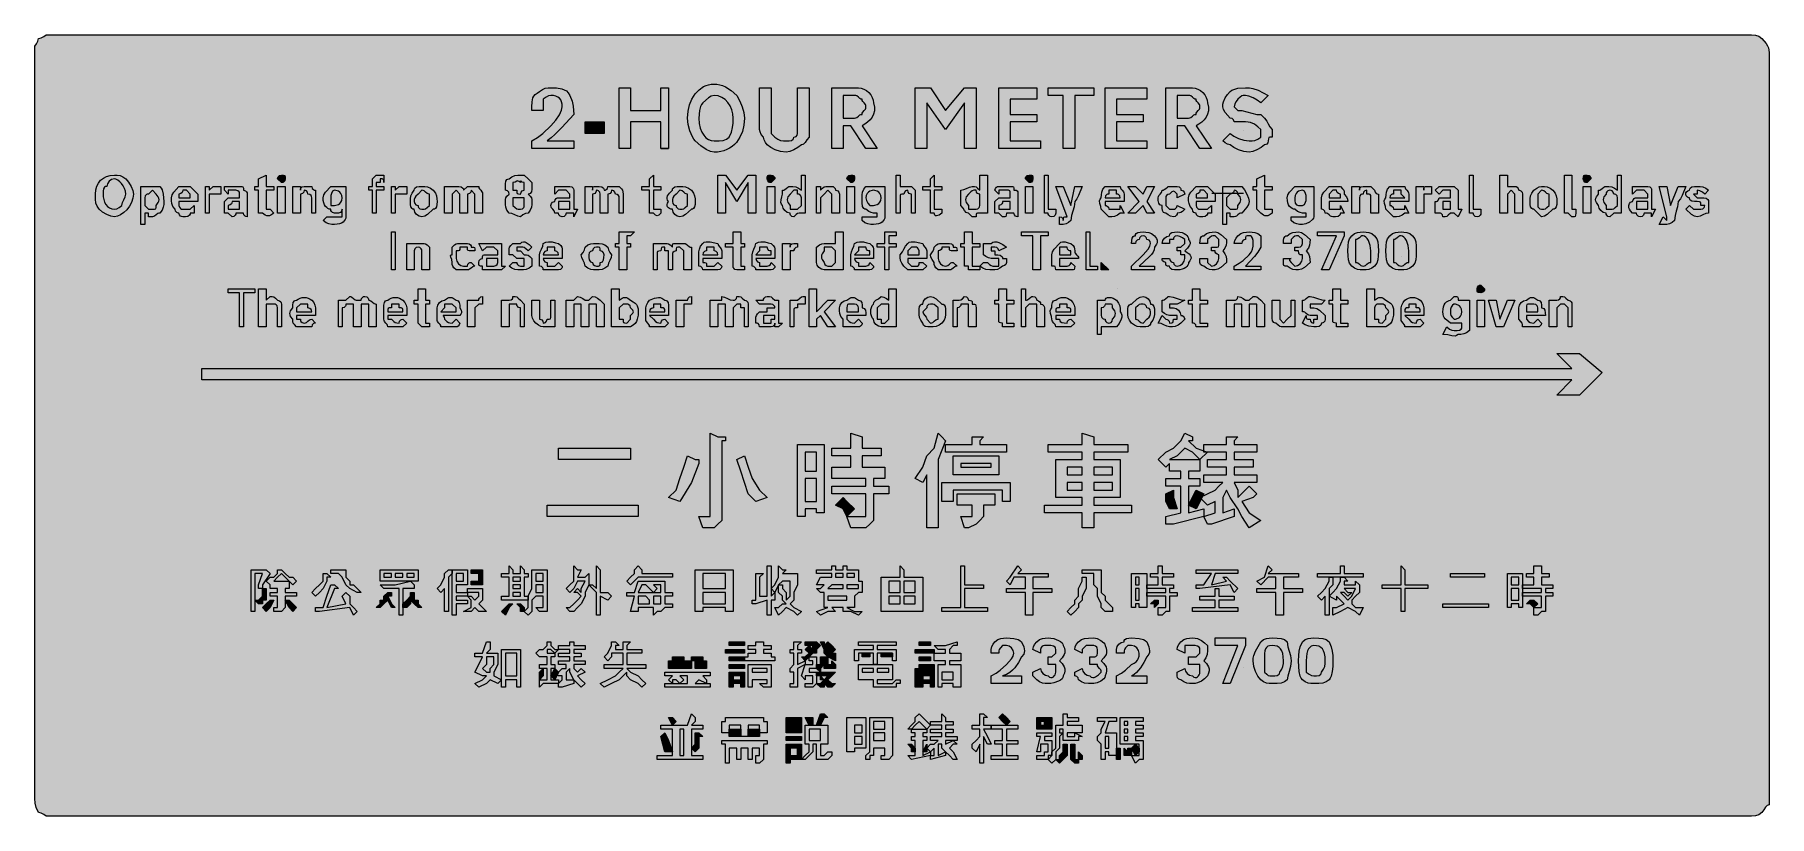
# Model space of a CAD drawing. Header units: metres. Extents: x 10 to 558, y 12 to 259.
import ezdxf

# ---------------------------------------------------------------- set-up
doc = ezdxf.new("R2010")
doc.units = ezdxf.units.M
for name, color, linetype, true_color in [('FILL_BLUE_0000FF', 7, 'Continuous', 0x0000ff), ('FILL_WHITE_FFFFFF', 7, 'Continuous', 0xffffff), ('STROKE_WHITE_FFFFFF', 7, 'Continuous', 0xffffff)]:
    doc.layers.add(name, color=color, linetype=linetype, true_color=true_color)

msp = doc.modelspace()

# ---------------------------------------------------------------- hatches: boundary and pattern name
at = {"layer": 'FILL_BLUE_0000FF', "true_color": 0x0000ff}
h = msp.add_hatch(color=7, dxfattribs=at)
h.dxf.hatch_style = 1
h.paths.add_polyline_path([(552.54, 258.94), (553.8, 258.81), (554.83, 258.45), (555.75, 257.76), (557.14, 256.15), (557.56, 255.44), (557.85, 254.76), (558.11, 253.37), (558.15, 251.76), (558.15, 18.96), (558.15, 15.36), (557.75, 15.31), (557.44, 15.15), (556.95, 14.61), (556.46, 13.84), (555.75, 12.96), (554.83, 12.27), (553.8, 11.91), (552.54, 11.78), (550.95, 11.76), (16.95, 11.76), (13.35, 11.76), (12.6, 12.36), (11.83, 12.77), (10.95, 12.96), (10.26, 14.57), (9.9, 15.96), (9.77, 17.35), (9.75, 18.96), (9.75, 251.76), (9.75, 255.36), (10.35, 256.11), (10.76, 256.88), (10.95, 257.76), (11.83, 257.95), (12.6, 258.36), (13.35, 258.96), (16.95, 258.96), (550.95, 258.96), (552.54, 258.94)])
at = {"layer": 'FILL_WHITE_FFFFFF', "true_color": 0xffffff}
h = msp.add_hatch(color=7, dxfattribs=at)
h.dxf.hatch_style = 1
h.paths.add_polyline_path([(166.95, 234.96), (166.95, 236.16), (166.99, 237.75), (167.25, 239.01), (167.54, 239.55), (167.96, 240.04), (168.56, 240.51), (169.35, 240.96), (170.25, 241.65), (171.15, 242.01), (172.05, 242.14), (172.95, 242.16), (174.73, 242.12), (176.4, 241.86), (177.16, 241.57), (177.84, 241.15), (178.45, 240.55), (178.95, 239.76), (179.64, 237.98), (180, 236.31), (180.15, 233.76), (176.4, 229.56), (174.24, 227.35), (173.05, 226.31), (171.75, 225.36), (180.15, 225.36), (180.15, 222.96), (166.95, 222.96), (166.95, 225.36), (168.73, 226.45), (170.4, 227.76), (172.95, 230.16), (174.52, 231.94), (175.65, 233.61), (176.32, 235.05), (176.55, 236.16), (176.49, 237), (176.32, 237.73), (176.04, 238.35), (175.65, 238.86), (175.14, 239.25), (174.52, 239.53), (173.79, 239.7), (172.95, 239.76), (172.2, 239.61), (171.43, 239.25), (170.55, 238.56), (170.55, 237.36), (170.55, 236.16), (170.55, 234.96), (166.95, 234.96)])
h = msp.add_hatch(color=7, dxfattribs=at)
h.dxf.hatch_style = 1
h.paths.add_polyline_path([(207.75, 231.36), (198.15, 231.36), (198.15, 222.96), (194.55, 222.96), (194.55, 242.16), (198.15, 242.16), (198.15, 234.96), (207.75, 234.96), (207.75, 242.16), (210.15, 242.16), (210.15, 222.96), (207.75, 222.96), (207.75, 231.36)])
h = msp.add_hatch(color=7, dxfattribs=at)
h.dxf.hatch_style = 1
h.paths.add_polyline_path([(226.35, 243.13), (227.25, 242.85), (228.15, 242.46), (229.95, 241.33), (231.75, 239.76), (232.63, 237.96), (233.4, 236.16), (233.94, 234.36), (234.15, 232.56), (233.98, 230.37), (233.49, 228.34), (232.69, 226.51), (231.6, 224.91), (230.95, 224.21), (230.22, 223.6), (229.44, 223.06), (228.58, 222.6), (227.66, 222.24), (226.69, 221.98), (225.65, 221.82), (224.55, 221.76), (223.44, 221.98), (222, 222.66), (220.33, 223.78), (218.55, 225.36), (218.1, 225.92), (217.67, 226.65), (216.9, 228.51), (216.36, 230.59), (216.15, 232.56), (216.31, 234.75), (216.79, 236.78), (217.54, 238.61), (218.55, 240.21), (219.78, 241.52), (221.21, 242.52), (221.99, 242.88), (222.81, 243.14), (223.66, 243.3), (224.55, 243.36), (225.45, 243.3), (226.35, 243.13)])
h.paths.add_polyline_path([(222.75, 239.01), (220.95, 237.36), (220.55, 236.86), (220.26, 236.27), (219.9, 234.96), (219.75, 232.56), (219.86, 230.87), (220.16, 229.41), (220.64, 228.17), (221.25, 227.16), (221.98, 226.37), (222.79, 225.81), (223.65, 225.47), (224.55, 225.36), (226.14, 225.38), (227.4, 225.51), (228.43, 225.87), (229.35, 226.56), (230.04, 228.17), (230.4, 229.56), (230.53, 230.95), (230.55, 232.56), (230.44, 233.9), (230.12, 235.2), (229.6, 236.42), (228.9, 237.51), (228.03, 238.43), (227.01, 239.14), (225.84, 239.6), (224.55, 239.76), (223.65, 239.55), (222.75, 239.01)], flags=16)
h = msp.add_hatch(color=7, dxfattribs=at)
h.dxf.hatch_style = 1
h.paths.add_polyline_path([(242.55, 228.96), (242.55, 227.76), (243.75, 226.56), (244.65, 225.87), (245.55, 225.51), (246.45, 225.38), (247.35, 225.36), (248.23, 225.38), (249, 225.51), (249.54, 225.87), (249.7, 226.16), (249.75, 226.56), (250.15, 226.61), (250.44, 226.75), (250.8, 227.16), (250.95, 227.76), (250.95, 228.96), (250.95, 242.16), (254.55, 242.16), (254.55, 228.96), (254.55, 226.56), (253.84, 225.68), (253.35, 224.91), (252.86, 224.37), (252.55, 224.21), (252.15, 224.16), (251.06, 223.28), (249.75, 222.51), (248.44, 221.97), (247.35, 221.76), (245.57, 221.97), (243.9, 222.51), (242.46, 223.28), (241.35, 224.16), (240.75, 224.91), (240.34, 225.68), (240.15, 226.56), (239.46, 227.44), (239.1, 228.21), (238.95, 228.96), (238.95, 242.16), (242.55, 242.16), (242.55, 228.96)])
h = msp.add_hatch(color=7, dxfattribs=at)
h.dxf.hatch_style = 1
h.paths.add_polyline_path([(270.15, 242.16), (271.05, 242.05), (271.91, 241.75), (272.72, 241.27), (273.45, 240.66), (274.06, 239.93), (274.54, 239.12), (274.84, 238.26), (274.95, 237.36), (275.24, 236.07), (275.23, 234.88), (274.97, 233.82), (274.5, 232.86), (273.86, 232.02), (273.09, 231.28), (272.24, 230.67), (271.35, 230.16), (276.15, 222.96), (272.55, 222.96), (267.75, 230.16), (265.35, 230.16), (265.35, 222.96), (261.75, 222.96), (261.75, 242.16), (270.15, 242.16)])
h.paths.add_polyline_path([(269.35, 232.61), (269.66, 232.75), (270.15, 233.16), (270.64, 233.57), (270.95, 233.71), (271.35, 233.76), (271.4, 234.16), (271.54, 234.47), (271.95, 234.96), (272.36, 235.45), (272.5, 235.76), (272.55, 236.16), (272.5, 236.56), (272.36, 236.87), (271.95, 237.36), (271.54, 237.85), (271.4, 238.16), (271.35, 238.56), (270.95, 238.61), (270.64, 238.75), (270.15, 239.16), (269.66, 239.57), (269.35, 239.71), (268.95, 239.76), (265.35, 239.76), (265.35, 232.56), (268.95, 232.56), (269.35, 232.61)], flags=16)
h = msp.add_hatch(color=7, dxfattribs=at)
h.dxf.hatch_style = 1
h.paths.add_polyline_path([(288.15, 242.16), (292.95, 242.16), (297.75, 234.96), (303.75, 242.16), (307.35, 242.16), (307.35, 222.96), (303.75, 222.96), (303.75, 237.36), (297.75, 228.96), (291.75, 237.36), (291.75, 222.96), (288.15, 222.96), (288.15, 242.16)])
h = msp.add_hatch(color=7, dxfattribs=at)
h.dxf.hatch_style = 1
h.paths.add_polyline_path([(314.55, 242.16), (326.55, 242.16), (326.55, 238.56), (318.15, 238.56), (318.15, 233.76), (326.55, 233.76), (326.55, 231.36), (318.15, 231.36), (318.15, 225.36), (327.75, 225.36), (327.75, 222.96), (314.55, 222.96), (314.55, 242.16)])
h = msp.add_hatch(color=7, dxfattribs=at)
h.dxf.hatch_style = 1
h.paths.add_polyline_path([(344.55, 239.76), (338.55, 239.76), (338.55, 222.96), (334.95, 222.96), (334.95, 239.76), (330.15, 239.76), (330.15, 242.16), (344.55, 242.16), (344.55, 239.76)])
h = msp.add_hatch(color=7, dxfattribs=at)
h.dxf.hatch_style = 1
h.paths.add_polyline_path([(348.15, 242.16), (361.35, 242.16), (361.35, 238.56), (351.75, 238.56), (351.75, 233.76), (360.15, 233.76), (360.15, 231.36), (351.75, 231.36), (351.75, 225.36), (361.35, 225.36), (361.35, 222.96), (348.15, 222.96), (348.15, 242.16)])
h = msp.add_hatch(color=7, dxfattribs=at)
h.dxf.hatch_style = 1
h.paths.add_polyline_path([(375.75, 242.16), (376.65, 242.05), (377.51, 241.75), (378.32, 241.27), (379.05, 240.66), (379.66, 239.93), (380.14, 239.12), (380.44, 238.26), (380.55, 237.36), (380.84, 236.07), (380.83, 234.88), (380.57, 233.82), (380.1, 232.86), (379.46, 232.02), (378.69, 231.28), (377.84, 230.67), (376.95, 230.16), (381.75, 222.96), (378.15, 222.96), (373.35, 230.16), (370.95, 230.16), (370.95, 222.96), (367.35, 222.96), (367.35, 242.16), (375.75, 242.16)])
h.paths.add_polyline_path([(374.95, 232.61), (375.26, 232.75), (375.75, 233.16), (376.24, 233.57), (376.55, 233.71), (376.95, 233.76), (377, 234.16), (377.14, 234.47), (377.55, 234.96), (377.96, 235.45), (378.1, 235.76), (378.15, 236.16), (378.1, 236.56), (377.96, 236.87), (377.55, 237.36), (377.14, 237.85), (377, 238.16), (376.95, 238.56), (376.55, 238.61), (376.24, 238.75), (375.75, 239.16), (375.26, 239.57), (374.95, 239.71), (374.55, 239.76), (370.95, 239.76), (370.95, 232.56), (374.55, 232.56), (374.95, 232.61)], flags=16)
h = msp.add_hatch(color=7, dxfattribs=at)
h.dxf.hatch_style = 1
h.paths.add_polyline_path([(396.15, 233.76), (397.35, 233.76), (398.55, 232.56), (399.26, 231.66), (399.75, 230.76), (400.24, 229.86), (400.95, 228.96), (400.95, 227.76), (400.95, 226.56), (400.26, 226.54), (399.9, 226.41), (399.77, 226.05), (399.75, 225.36), (399.6, 224.76), (399.24, 224.35), (398.95, 224.21), (398.55, 224.16), (397.46, 223.28), (396.15, 222.51), (394.84, 221.97), (393.75, 221.76), (391.97, 221.97), (390.3, 222.51), (388.86, 223.28), (387.75, 224.16), (386.87, 224.35), (386.1, 224.76), (385.35, 225.36), (387.75, 227.76), (388.86, 226.88), (390.3, 226.11), (391.97, 225.57), (393.75, 225.36), (394.65, 225.38), (395.55, 225.51), (396.45, 225.87), (397.35, 226.56), (397.35, 228.96), (396.43, 229.84), (395.4, 230.61), (394.14, 231.15), (393.4, 231.31), (392.55, 231.36), (388.95, 231.36), (388.9, 231.76), (388.76, 232.05), (388.35, 232.41), (387.75, 232.56), (386.1, 234.36), (385.56, 235.26), (385.35, 236.16), (385.4, 237.01), (385.56, 237.75), (386.1, 239.01), (386.87, 240.04), (387.75, 240.96), (388.25, 241.36), (388.84, 241.65), (390.15, 242.01), (392.55, 242.16), (393.79, 242.11), (394.86, 241.95), (396.6, 241.41), (399.75, 239.76), (397.35, 237.36), (396.26, 238.24), (394.95, 239.01), (393.64, 239.55), (392.55, 239.76), (391.84, 239.74), (391.35, 239.61), (390.86, 239.25), (390.15, 238.56), (389.55, 237.81), (389.14, 237.04), (388.95, 236.16), (390.15, 234.96), (391.35, 234.96), (396.15, 233.76)])
h = msp.add_hatch(color=7, dxfattribs=at)
h.dxf.hatch_style = 1
h.paths.add_polyline_path([(183.75, 231.36), (189.75, 231.36), (189.75, 227.76), (183.75, 227.76), (183.75, 231.36)])
h = msp.add_hatch(color=7, dxfattribs=at)
h.dxf.hatch_style = 1
h.paths.add_polyline_path([(36.75, 214.41), (37.65, 214.05), (38.55, 213.36), (39.43, 212.27), (40.2, 210.96), (40.74, 209.65), (40.95, 208.56), (40.79, 207.22), (40.35, 205.92), (39.68, 204.7), (38.85, 203.61), (37.9, 202.69), (36.9, 201.98), (35.9, 201.52), (34.95, 201.36), (33.86, 201.57), (32.55, 202.11), (31.24, 202.88), (30.15, 203.76), (29.46, 204.68), (29.1, 205.71), (28.97, 206.97), (28.95, 208.56), (29.06, 209.85), (29.38, 211.02), (29.9, 212.04), (30.6, 212.91), (31.47, 213.61), (32.49, 214.13), (33.66, 214.45), (34.95, 214.56), (35.85, 214.54), (36.75, 214.41)])
h.paths.add_polyline_path([(33.3, 212.61), (32.76, 211.84), (32.55, 210.96), (32.15, 210.91), (31.86, 210.75), (31.5, 210.21), (31.37, 209.44), (31.35, 208.56), (31.41, 207.66), (31.57, 206.8), (31.86, 205.99), (32.25, 205.26), (32.76, 204.65), (33.37, 204.17), (34.11, 203.87), (34.95, 203.76), (35.7, 203.91), (36.47, 204.27), (37.35, 204.96), (37.54, 205.86), (37.95, 206.76), (38.36, 207.66), (38.55, 208.56), (38.44, 209.46), (38.16, 210.32), (37.73, 211.13), (37.2, 211.86), (36.62, 212.47), (36.02, 212.95), (35.45, 213.25), (34.95, 213.36), (34.07, 213.15), (33.3, 212.61)], flags=16)
h = msp.add_hatch(color=7, dxfattribs=at)
h.dxf.hatch_style = 1
h.paths.add_polyline_path([(84.15, 203.76), (85.35, 202.56), (84.45, 201.88), (84, 201.72), (83.55, 201.66), (83.1, 201.72), (82.65, 201.88), (81.75, 202.56), (80.55, 202.56), (80.55, 203.76), (80.55, 209.76), (79.35, 209.76), (79.35, 210.96), (80.55, 210.96), (80.55, 213.36), (82.95, 214.56), (82.95, 210.96), (85.35, 210.96), (85.35, 209.76), (82.95, 209.76), (82.95, 203.76), (84.15, 203.76)])
h = msp.add_hatch(color=7, dxfattribs=at)
h.dxf.hatch_style = 1
h.paths.add_polyline_path([(88.8, 212.76), (88.44, 212.35), (88.15, 212.21), (87.75, 212.16), (86.55, 213.36), (86.6, 213.76), (86.74, 214.05), (87.15, 214.41), (87.75, 214.56), (88.44, 214.54), (88.8, 214.41), (88.93, 214.05), (88.95, 213.36), (88.8, 212.76)])
h = msp.add_hatch(color=7, dxfattribs=at)
h.dxf.hatch_style = 1
h.paths.add_polyline_path([(117.75, 202.56), (116.55, 202.56), (116.55, 209.76), (115.35, 209.76), (115.35, 210.96), (116.55, 210.96), (116.55, 212.16), (116.55, 213.36), (117.75, 214.56), (118.95, 214.56), (120.15, 214.56), (120.15, 212.16), (120.13, 212.85), (120, 213.21), (119.64, 213.34), (118.95, 213.36), (118.95, 212.16), (117.75, 212.16), (117.75, 210.96), (120.15, 210.96), (120.15, 209.76), (117.75, 209.76), (117.75, 202.56)])
h = msp.add_hatch(color=7, dxfattribs=at)
h.dxf.hatch_style = 1
h.paths.add_polyline_path([(166.93, 206.87), (166.95, 206.16), (166.93, 205.26), (166.8, 204.36), (166.44, 203.46), (165.75, 202.56), (164.87, 202.37), (164.1, 201.96), (163.35, 201.36), (162.45, 201.55), (161.55, 201.96), (160.65, 202.37), (159.75, 202.56), (159.06, 203.46), (158.7, 204.36), (158.57, 205.26), (158.55, 206.16), (158.57, 206.87), (158.7, 207.36), (159.06, 207.85), (159.75, 208.56), (159.6, 209.16), (159.24, 209.57), (158.95, 209.71), (158.55, 209.76), (158.55, 210.96), (158.57, 211.84), (158.7, 212.61), (159.06, 213.15), (159.35, 213.31), (159.75, 213.36), (160.65, 214.05), (161.55, 214.41), (162.45, 214.54), (163.35, 214.56), (164.55, 214.56), (165.75, 213.36), (166.95, 212.16), (166.95, 210.96), (166.93, 210.08), (166.8, 209.31), (166.44, 208.77), (166.15, 208.61), (165.75, 208.56), (166.44, 207.85), (166.8, 207.36), (166.93, 206.87)])
h.paths.add_polyline_path([(160.95, 204.96), (161.66, 204.27), (162.15, 203.91), (162.64, 203.78), (163.35, 203.76), (163.95, 203.91), (164.36, 204.27), (164.5, 204.56), (164.55, 204.96), (164.55, 206.16), (164.55, 207.36), (163.35, 207.36), (160.95, 207.36), (160.95, 206.16), (160.95, 204.96)], flags=16)
h.paths.add_polyline_path([(163.86, 209.57), (164.15, 209.71), (164.55, 209.76), (164.55, 210.96), (164.55, 212.16), (163.86, 212.33), (163.5, 212.61), (163.37, 212.67), (163.35, 212.16), (162.95, 212.5), (162.64, 212.67), (162.38, 212.69), (162.15, 212.61), (161.66, 212.33), (160.95, 212.16), (160.95, 210.96), (160.95, 209.76), (162.15, 209.76), (162.17, 209.07), (162.3, 208.71), (162.66, 208.58), (163.35, 208.56), (163.5, 209.16), (163.86, 209.57)], flags=16)
h = msp.add_hatch(color=7, dxfattribs=at)
h.dxf.hatch_style = 1
h.paths.add_polyline_path([(206.55, 203.76), (207.75, 203.76), (207.75, 202.56), (207.04, 201.88), (206.55, 201.66), (206.06, 201.88), (205.35, 202.56), (204.15, 202.56), (204.15, 203.76), (204.15, 209.76), (201.75, 209.76), (201.75, 210.96), (204.15, 210.96), (204.15, 213.36), (205.35, 214.56), (205.35, 210.96), (207.75, 210.96), (207.75, 209.76), (205.35, 209.76), (205.35, 203.76), (206.55, 203.76)])
h = msp.add_hatch(color=7, dxfattribs=at)
h.dxf.hatch_style = 1
h.paths.add_polyline_path([(225.75, 214.56), (228.15, 214.56), (231.75, 209.76), (235.35, 214.56), (237.75, 214.56), (237.75, 202.56), (235.35, 202.56), (235.35, 212.16), (231.75, 206.16), (228.15, 212.16), (228.15, 202.56), (225.75, 202.56), (225.75, 214.56)])
h = msp.add_hatch(color=7, dxfattribs=at)
h.dxf.hatch_style = 1
h.paths.add_polyline_path([(242.55, 212.16), (242.15, 212.21), (241.86, 212.35), (241.5, 212.76), (241.35, 213.36), (241.37, 214.05), (241.5, 214.41), (241.86, 214.54), (242.55, 214.56), (243.15, 214.41), (243.56, 214.05), (243.7, 213.76), (243.75, 213.36), (242.55, 212.16)])
h = msp.add_hatch(color=7, dxfattribs=at)
h.dxf.hatch_style = 1
h.paths.add_polyline_path([(250.95, 202.41), (250.46, 202.05), (249.75, 201.36), (249.15, 201.51), (248.74, 201.87), (248.6, 202.16), (248.55, 202.56), (247.67, 202.77), (246.9, 203.31), (246.36, 204.08), (246.15, 204.96), (245.81, 205.41), (245.64, 205.86), (245.7, 206.76), (245.98, 207.66), (246.15, 208.56), (246.15, 209.76), (246.55, 209.81), (246.86, 209.95), (247.35, 210.36), (247.84, 210.77), (248.15, 210.91), (248.55, 210.96), (249.45, 210.94), (250.35, 210.81), (251.25, 210.45), (252.15, 209.76), (252.15, 214.56), (253.35, 214.56), (253.35, 202.56), (252.15, 202.56), (251.44, 202.54), (250.95, 202.41)])
h.paths.add_polyline_path([(252.15, 206.16), (252.15, 207.36), (252, 207.96), (251.64, 208.37), (251.35, 208.51), (250.95, 208.56), (250.95, 209.76), (249.75, 209.76), (248.55, 208.56), (247.87, 207.66), (247.71, 207.21), (247.65, 206.76), (247.71, 206.31), (247.87, 205.86), (248.55, 204.96), (248.55, 203.76), (249.75, 203.76), (250.95, 203.76), (252.15, 204.96), (252.15, 206.16)], flags=16)
h = msp.add_hatch(color=7, dxfattribs=at)
h.dxf.hatch_style = 1
h.paths.add_polyline_path([(268.8, 212.76), (268.44, 212.35), (268.15, 212.21), (267.75, 212.16), (266.55, 213.36), (266.6, 213.76), (266.74, 214.05), (267.15, 214.41), (267.75, 214.56), (268.44, 214.54), (268.8, 214.41), (268.93, 214.05), (268.95, 213.36), (268.8, 212.76)])
h = msp.add_hatch(color=7, dxfattribs=at)
h.dxf.hatch_style = 1
h.paths.add_polyline_path([(286.95, 208.56), (286.55, 208.61), (286.26, 208.75), (285.9, 209.16), (285.75, 209.76), (285.35, 209.71), (285.06, 209.57), (284.7, 209.16), (284.55, 208.56), (283.86, 208.54), (283.5, 208.41), (283.37, 208.05), (283.35, 207.36), (283.35, 202.56), (282.15, 202.56), (282.15, 214.56), (283.35, 214.56), (283.35, 210.96), (284.55, 210.96), (286.95, 210.96), (288.15, 209.76), (288.15, 208.56), (288.15, 202.56), (286.95, 202.56), (286.95, 207.36), (286.95, 208.56)])
h = msp.add_hatch(color=7, dxfattribs=at)
h.dxf.hatch_style = 1
h.paths.add_polyline_path([(295.35, 203.76), (296.55, 203.76), (296.55, 202.56), (295.67, 201.88), (294.9, 201.66), (294.59, 201.72), (294.36, 201.88), (294.2, 202.17), (294.15, 202.56), (292.95, 202.56), (292.95, 203.76), (292.95, 209.76), (290.55, 209.76), (290.55, 210.96), (292.95, 210.96), (292.95, 213.36), (294.15, 214.56), (294.15, 210.96), (296.55, 210.96), (296.55, 209.76), (294.15, 209.76), (294.15, 203.76), (295.35, 203.76)])
h = msp.add_hatch(color=7, dxfattribs=at)
h.dxf.hatch_style = 1
h.paths.add_polyline_path([(307.5, 202.41), (307.37, 202.05), (307.35, 201.36), (306.15, 201.36), (304.95, 202.56), (304.55, 202.61), (304.24, 202.77), (303.75, 203.31), (303.26, 204.08), (302.55, 204.96), (302.55, 208.56), (302.55, 209.76), (303.45, 209.95), (304.35, 210.36), (305.25, 210.77), (306.15, 210.96), (306.86, 210.94), (307.35, 210.81), (307.84, 210.45), (308.55, 209.76), (308.55, 214.56), (310.95, 214.56), (310.95, 202.56), (308.55, 202.56), (307.86, 202.54), (307.5, 202.41)])
h.paths.add_polyline_path([(308.36, 204.27), (308.5, 204.56), (308.55, 204.96), (308.55, 206.16), (308.55, 207.36), (308.55, 208.56), (308.15, 208.61), (307.86, 208.75), (307.5, 209.16), (307.35, 209.76), (306.64, 209.74), (306.15, 209.61), (305.66, 209.25), (304.95, 208.56), (304.27, 207.66), (304.11, 207.21), (304.05, 206.76), (304.11, 206.31), (304.27, 205.86), (304.95, 204.96), (304.95, 203.76), (306.15, 203.76), (307.35, 203.76), (307.95, 203.91), (308.36, 204.27)], flags=16)
h = msp.add_hatch(color=7, dxfattribs=at)
h.dxf.hatch_style = 1
h.paths.add_polyline_path([(325.2, 212.76), (324.84, 212.35), (324.55, 212.21), (324.15, 212.16), (322.95, 213.36), (323, 213.76), (323.14, 214.05), (323.55, 214.41), (324.15, 214.56), (324.84, 214.54), (325.2, 214.41), (325.33, 214.05), (325.35, 213.36), (325.2, 212.76)])
h = msp.add_hatch(color=7, dxfattribs=at)
h.dxf.hatch_style = 1
h.paths.add_polyline_path([(328.95, 214.56), (330.15, 214.56), (330.15, 203.76), (331.35, 203.76), (332.55, 203.76), (332.55, 202.56), (332.5, 202.16), (332.36, 201.87), (331.95, 201.51), (331.35, 201.36), (330.75, 201.51), (330.34, 201.87), (330.2, 202.16), (330.15, 202.56), (328.95, 202.56), (328.95, 203.76), (328.95, 214.56)])
h = msp.add_hatch(color=7, dxfattribs=at)
h.dxf.hatch_style = 1
h.paths.add_polyline_path([(399.75, 203.76), (400.95, 203.76), (400.95, 202.56), (400.05, 201.88), (399.6, 201.72), (399.15, 201.66), (398.7, 201.72), (398.25, 201.88), (397.35, 202.56), (396.15, 203.76), (396.15, 209.76), (394.95, 209.76), (394.95, 210.96), (396.15, 210.96), (396.15, 213.36), (398.55, 214.56), (398.55, 210.96), (400.95, 210.96), (400.95, 209.76), (398.55, 209.76), (398.55, 203.76), (399.75, 203.76)])
h = msp.add_hatch(color=7, dxfattribs=at)
h.dxf.hatch_style = 1
h.paths.add_polyline_path([(463.35, 214.56), (464.55, 214.56), (464.55, 203.76), (465.75, 203.76), (466.95, 203.76), (466.95, 202.56), (466.9, 202.16), (466.76, 201.87), (466.35, 201.51), (465.75, 201.36), (465.15, 201.51), (464.74, 201.87), (464.6, 202.16), (464.55, 202.56), (463.35, 202.56), (463.35, 203.76), (463.35, 214.56)])
h = msp.add_hatch(color=7, dxfattribs=at)
h.dxf.hatch_style = 1
h.paths.add_polyline_path([(477.75, 208.56), (476.55, 209.76), (475.35, 208.56), (475.35, 207.36), (475.35, 202.56), (472.95, 202.56), (472.95, 214.56), (475.35, 214.56), (475.35, 210.96), (476.55, 210.96), (477.75, 210.96), (478.15, 210.91), (478.44, 210.77), (478.8, 210.36), (478.95, 209.76), (479.35, 209.71), (479.64, 209.57), (480, 209.16), (480.15, 208.56), (480.15, 202.56), (477.75, 202.56), (477.75, 207.36), (477.75, 208.56)])
h = msp.add_hatch(color=7, dxfattribs=at)
h.dxf.hatch_style = 1
h.paths.add_polyline_path([(493.35, 214.56), (495.75, 214.56), (495.75, 203.76), (496.95, 203.76), (496.95, 202.56), (496.93, 201.87), (496.8, 201.51), (496.44, 201.38), (495.75, 201.36), (494.55, 202.56), (493.35, 202.56), (493.35, 203.76), (493.35, 214.56)])
h = msp.add_hatch(color=7, dxfattribs=at)
h.dxf.hatch_style = 1
h.paths.add_polyline_path([(500.55, 212.16), (500.15, 212.21), (499.86, 212.35), (499.5, 212.76), (499.35, 213.36), (499.37, 214.05), (499.5, 214.41), (499.86, 214.54), (500.55, 214.56), (501.15, 214.41), (501.56, 214.05), (501.7, 213.76), (501.75, 213.36), (500.55, 212.16)])
h = msp.add_hatch(color=7, dxfattribs=at)
h.dxf.hatch_style = 1
h.paths.add_polyline_path([(507.15, 201.51), (506.74, 201.87), (506.6, 202.16), (506.55, 202.56), (505.67, 202.77), (504.9, 203.31), (504.36, 204.08), (504.15, 204.96), (503.48, 205.86), (503.31, 206.31), (503.25, 206.76), (503.31, 207.21), (503.48, 207.66), (504.15, 208.56), (504.15, 209.76), (504.55, 209.81), (504.86, 209.95), (505.35, 210.36), (505.84, 210.77), (506.15, 210.91), (506.55, 210.96), (507.45, 210.94), (508.35, 210.81), (509.25, 210.45), (510.15, 209.76), (510.15, 214.56), (511.35, 214.56), (511.35, 202.56), (510.15, 202.56), (508.95, 202.56), (507.75, 201.36), (507.15, 201.51)])
h.paths.add_polyline_path([(508.95, 203.91), (509.44, 204.27), (510.15, 204.96), (510.15, 206.16), (510.15, 207.36), (510, 207.96), (509.64, 208.37), (509.35, 208.51), (508.95, 208.56), (508.8, 209.16), (508.44, 209.57), (508.15, 209.71), (507.75, 209.76), (507.15, 209.61), (506.74, 209.25), (506.6, 208.96), (506.55, 208.56), (505.87, 207.66), (505.71, 207.21), (505.65, 206.76), (505.71, 206.31), (505.87, 205.86), (506.55, 204.96), (506.55, 203.76), (507.75, 203.76), (508.46, 203.78), (508.95, 203.91)], flags=16)
h = msp.add_hatch(color=7, dxfattribs=at)
h.dxf.hatch_style = 1
h.paths.add_polyline_path([(49.75, 210.46), (50.04, 209.87), (50.4, 208.56), (50.55, 206.16), (50.53, 205.26), (50.4, 204.36), (50.04, 203.46), (49.35, 202.56), (48.95, 202.51), (48.64, 202.37), (48.15, 201.96), (47.66, 201.55), (47.35, 201.41), (46.95, 201.36), (45.75, 201.36), (45.75, 202.56), (44.55, 202.56), (44.55, 198.96), (43.35, 198.96), (43.35, 210.96), (44.55, 210.96), (49.35, 210.96), (49.75, 210.46)])
h.paths.add_polyline_path([(45.06, 208.37), (44.7, 207.96), (44.55, 207.36), (44.55, 206.16), (44.55, 204.96), (45.75, 203.76), (46.95, 203.76), (47.64, 203.78), (48, 203.91), (48.13, 204.27), (48.15, 204.96), (48.82, 205.86), (48.99, 206.31), (49.05, 206.76), (48.99, 207.21), (48.82, 207.66), (48.15, 208.56), (46.95, 209.76), (45.75, 208.56), (45.35, 208.51), (45.06, 208.37)], flags=16)
h = msp.add_hatch(color=7, dxfattribs=at)
h.dxf.hatch_style = 1
h.paths.add_polyline_path([(55.86, 201.55), (55.5, 201.96), (55.35, 202.56), (54.95, 202.61), (54.66, 202.75), (54.3, 203.16), (54.15, 203.76), (53.46, 204.66), (53.1, 205.56), (52.97, 206.46), (52.95, 207.36), (53.16, 208.26), (53.7, 209.16), (55.35, 210.96), (58.95, 210.96), (61.35, 208.56), (61.35, 206.16), (55.35, 206.16), (55.35, 204.96), (55.5, 204.36), (55.86, 203.95), (56.15, 203.81), (56.55, 203.76), (57.75, 203.76), (58.95, 203.76), (60.15, 204.96), (60.15, 202.56), (58.95, 202.56), (58.9, 202.16), (58.74, 201.87), (58.2, 201.51), (57.43, 201.38), (56.55, 201.36), (56.15, 201.41), (55.86, 201.55)])
h.paths.add_polyline_path([(58.95, 208.56), (57.75, 209.76), (56.55, 209.76), (56.5, 209.36), (56.36, 209.07), (55.95, 208.71), (55.35, 208.56), (55.35, 207.36), (58.95, 207.36), (58.95, 208.56)], flags=16)
h = msp.add_hatch(color=7, dxfattribs=at)
h.dxf.hatch_style = 1
h.paths.add_polyline_path([(66.15, 210.96), (68.55, 210.96), (68.55, 208.56), (66.15, 208.56), (64.95, 208.56), (64.95, 207.36), (64.95, 202.56), (63.75, 202.56), (63.75, 210.96), (64.95, 210.96), (64.95, 209.76), (66.15, 210.96)])
h = msp.add_hatch(color=7, dxfattribs=at)
h.dxf.hatch_style = 1
h.paths.add_polyline_path([(69.75, 202.56), (69.75, 204.96), (69.75, 206.16), (70.95, 207.36), (72.15, 207.36), (73.35, 207.36), (74.55, 207.36), (74.55, 208.56), (74.5, 208.96), (74.36, 209.25), (73.95, 209.61), (73.35, 209.76), (72.15, 209.76), (70.95, 209.76), (70.95, 208.56), (69.75, 209.76), (69.75, 210.96), (70.95, 210.96), (72.15, 210.96), (74.55, 210.96), (75.24, 210.94), (75.6, 210.81), (75.73, 210.45), (75.75, 209.76), (76.35, 209.61), (76.76, 209.25), (76.9, 208.96), (76.95, 208.56), (76.95, 207.36), (76.95, 203.76), (76.95, 201.36), (76.55, 201.41), (76.26, 201.55), (75.9, 201.96), (75.75, 202.56), (74.55, 202.56), (73.35, 202.56), (73.3, 202.16), (73.16, 201.87), (72.75, 201.51), (72.15, 201.36), (70.95, 202.56), (69.75, 202.56)])
h.paths.add_polyline_path([(74.55, 203.76), (74.55, 204.96), (74.55, 206.16), (73.35, 206.16), (72.15, 206.16), (72.1, 205.76), (71.96, 205.47), (71.55, 205.11), (70.95, 204.96), (70.95, 203.76), (72.15, 203.76), (73.35, 203.76), (74.55, 203.76)], flags=16)
h = msp.add_hatch(color=7, dxfattribs=at)
h.dxf.hatch_style = 1
h.paths.add_polyline_path([(86.55, 202.56), (86.55, 210.96), (88.95, 210.96), (88.95, 202.56), (86.55, 202.56)])
h = msp.add_hatch(color=7, dxfattribs=at)
h.dxf.hatch_style = 1
h.paths.add_polyline_path([(94.8, 209.16), (94.44, 208.75), (94.15, 208.61), (93.75, 208.56), (93.75, 207.36), (93.75, 202.56), (91.35, 202.56), (91.35, 210.96), (93.75, 210.96), (93.75, 209.76), (93.8, 210.16), (93.94, 210.45), (94.35, 210.81), (94.95, 210.96), (97.35, 210.96), (97.5, 210.36), (97.86, 209.95), (98.15, 209.81), (98.55, 209.76), (98.55, 208.56), (98.55, 202.56), (97.35, 202.56), (97.35, 207.36), (97.3, 207.76), (97.16, 208.05), (96.75, 208.41), (96.15, 208.56), (96, 209.16), (95.64, 209.57), (95.35, 209.71), (94.95, 209.76), (94.8, 209.16)])
h = msp.add_hatch(color=7, dxfattribs=at)
h.dxf.hatch_style = 1
h.paths.add_polyline_path([(108.15, 201.36), (108.09, 200.91), (107.92, 200.48), (107.64, 200.07), (107.25, 199.71), (106.74, 199.4), (106.12, 199.17), (105.39, 199.01), (104.55, 198.96), (103.65, 198.98), (102.75, 199.11), (101.85, 199.47), (100.95, 200.16), (102.15, 201.36), (104.55, 201.36), (106.95, 201.36), (106.95, 202.56), (106.95, 203.76), (106.8, 203.16), (106.44, 202.75), (106.15, 202.61), (105.75, 202.56), (104.55, 202.56), (103.95, 202.71), (103.54, 203.07), (103.4, 203.36), (103.35, 203.76), (102.9, 203.82), (102.47, 203.98), (102.06, 204.27), (101.7, 204.66), (101.39, 205.17), (101.16, 205.78), (101, 206.52), (100.95, 207.36), (101.16, 208.26), (101.7, 209.16), (103.35, 210.96), (104.55, 210.96), (105.75, 210.96), (106.95, 210.96), (108.15, 210.96), (108.15, 201.36)])
h.paths.add_polyline_path([(103.95, 209.46), (103.54, 208.75), (103.4, 208.15), (103.35, 207.36), (103.35, 204.96), (104.55, 204.96), (104.92, 205), (105.75, 205.26), (106.19, 205.55), (106.57, 205.97), (106.85, 206.57), (106.95, 207.36), (106.85, 208.15), (106.57, 208.75), (106.19, 209.17), (105.75, 209.46), (104.92, 209.72), (104.55, 209.76), (104.36, 209.72), (103.95, 209.46)], flags=16)
h = msp.add_hatch(color=7, dxfattribs=at)
h.dxf.hatch_style = 1
h.paths.add_polyline_path([(124.95, 210.96), (127.35, 210.96), (127.35, 208.56), (124.95, 208.56), (123.75, 208.56), (123.75, 207.36), (123.75, 202.56), (122.55, 202.56), (122.55, 210.96), (123.75, 210.96), (123.75, 209.76), (124.95, 210.96)])
h = msp.add_hatch(color=7, dxfattribs=at)
h.dxf.hatch_style = 1
h.paths.add_polyline_path([(128.7, 207.96), (129.06, 208.86), (129.75, 209.76), (129.8, 210.16), (129.96, 210.45), (130.5, 210.81), (131.27, 210.94), (132.15, 210.96), (133.05, 210.94), (133.95, 210.81), (134.85, 210.45), (135.75, 209.76), (136.44, 208.86), (136.8, 207.96), (136.93, 207.06), (136.95, 206.16), (136.93, 205.28), (136.8, 204.51), (136.44, 203.97), (136.15, 203.81), (135.75, 203.76), (133.95, 202.11), (133.05, 201.57), (132.15, 201.36), (131.27, 201.57), (130.5, 202.11), (129.96, 202.88), (129.75, 203.76), (129.35, 203.81), (129.06, 203.97), (128.7, 204.51), (128.57, 205.28), (128.55, 206.16), (128.57, 207.06), (128.7, 207.96)])
h.paths.add_polyline_path([(130.26, 207.85), (129.9, 207.36), (129.77, 206.87), (129.75, 206.16), (129.9, 205.56), (130.26, 205.15), (130.55, 205.01), (130.95, 204.96), (131, 204.56), (131.14, 204.27), (131.55, 203.91), (132.15, 203.76), (132.86, 203.78), (133.35, 203.91), (133.84, 204.27), (134.55, 204.96), (134.55, 206.16), (134.55, 208.56), (134.15, 208.61), (133.84, 208.75), (133.35, 209.16), (132.86, 209.57), (132.55, 209.71), (132.15, 209.76), (130.95, 208.56), (130.26, 207.85)], flags=16)
h = msp.add_hatch(color=7, dxfattribs=at)
h.dxf.hatch_style = 1
h.paths.add_polyline_path([(143.83, 210.94), (144.6, 210.81), (145.14, 210.45), (145.3, 210.16), (145.35, 209.76), (146.55, 210.96), (147.75, 210.96), (150.15, 210.96), (150.2, 210.56), (150.34, 210.25), (150.75, 209.76), (151.16, 209.27), (151.3, 208.96), (151.35, 208.56), (151.35, 202.56), (148.95, 202.56), (148.95, 207.36), (148.95, 208.56), (147.75, 209.76), (147.6, 209.16), (147.24, 208.75), (146.95, 208.61), (146.55, 208.56), (146.55, 207.36), (146.55, 202.56), (144.15, 202.56), (144.15, 207.36), (144.15, 208.56), (142.95, 209.76), (141.75, 208.56), (141.75, 207.36), (141.75, 202.56), (139.35, 202.56), (139.35, 210.96), (141.75, 210.96), (142.95, 210.96), (143.83, 210.94)])
h = msp.add_hatch(color=7, dxfattribs=at)
h.dxf.hatch_style = 1
h.paths.add_polyline_path([(175.86, 201.55), (175.5, 201.96), (175.35, 202.56), (174.15, 202.56), (174.1, 202.96), (173.96, 203.27), (173.55, 203.76), (173.14, 204.25), (173, 204.56), (172.95, 204.96), (173.1, 205.56), (173.46, 205.97), (173.75, 206.11), (174.15, 206.16), (174.3, 206.76), (174.66, 207.17), (174.95, 207.31), (175.35, 207.36), (176.55, 207.36), (177.75, 207.36), (178.95, 207.36), (178.95, 208.56), (177.75, 209.76), (176.55, 209.76), (175.35, 209.76), (174.15, 208.56), (174.15, 209.76), (174.15, 210.96), (175.35, 210.96), (176.55, 210.96), (178.95, 210.96), (179.55, 210.81), (179.96, 210.45), (180.1, 210.16), (180.15, 209.76), (180.15, 208.56), (180.15, 207.36), (180.15, 203.76), (181.35, 203.76), (180.15, 201.36), (180.15, 202.56), (178.95, 202.56), (177.75, 202.56), (177.7, 202.16), (177.56, 201.87), (177.15, 201.51), (176.55, 201.36), (176.15, 201.41), (175.86, 201.55)])
h.paths.add_polyline_path([(178.95, 203.76), (178.95, 204.96), (178.95, 206.16), (177.75, 206.16), (176.55, 206.16), (175.35, 206.16), (175.35, 204.96), (175.35, 203.76), (176.55, 203.76), (177.75, 203.76), (178.95, 203.76)], flags=16)
h = msp.add_hatch(color=7, dxfattribs=at)
h.dxf.hatch_style = 1
h.paths.add_polyline_path([(186.15, 209.76), (186.17, 210.45), (186.3, 210.81), (186.66, 210.94), (187.35, 210.96), (188.23, 210.94), (189, 210.81), (189.54, 210.45), (189.7, 210.16), (189.75, 209.76), (190.15, 209.81), (190.44, 209.95), (190.8, 210.36), (190.95, 210.96), (192.15, 210.96), (194.55, 210.96), (195.24, 210.25), (195.6, 209.76), (195.73, 209.27), (195.75, 208.56), (195.75, 202.56), (194.55, 202.56), (194.55, 207.36), (194.5, 207.76), (194.36, 208.05), (193.95, 208.41), (193.35, 208.56), (193.2, 209.16), (192.84, 209.57), (192.55, 209.71), (192.15, 209.76), (192, 209.16), (191.64, 208.75), (191.35, 208.61), (190.95, 208.56), (190.95, 207.36), (190.95, 202.56), (188.55, 202.56), (188.55, 207.36), (188.55, 208.56), (188.4, 209.16), (188.04, 209.57), (187.75, 209.71), (187.35, 209.76), (187.2, 209.16), (186.84, 208.75), (186.55, 208.61), (186.15, 208.56), (186.15, 207.36), (186.15, 202.56), (183.75, 202.56), (183.75, 210.96), (186.15, 210.96), (186.15, 209.76)])
h = msp.add_hatch(color=7, dxfattribs=at)
h.dxf.hatch_style = 1
h.paths.add_polyline_path([(209.66, 207.06), (209.69, 207.51), (209.85, 207.96), (210.49, 208.86), (211.35, 209.76), (211.4, 210.16), (211.56, 210.45), (212.1, 210.81), (212.87, 210.94), (213.75, 210.96), (214.65, 210.94), (215.55, 210.81), (216.45, 210.45), (217.35, 209.76), (218.04, 208.86), (218.4, 207.96), (218.53, 207.06), (218.55, 206.16), (218.53, 205.28), (218.4, 204.51), (218.04, 203.97), (217.75, 203.81), (217.35, 203.76), (215.55, 202.11), (214.65, 201.57), (213.75, 201.36), (212.87, 201.57), (212.1, 202.11), (211.56, 202.88), (211.35, 203.76), (210.9, 203.81), (210.49, 203.97), (210.13, 204.2), (209.85, 204.51), (209.69, 204.87), (209.66, 205.28), (209.81, 205.71), (210.15, 206.16), (209.81, 206.61), (209.66, 207.06)])
h.paths.add_polyline_path([(211.86, 207.85), (211.5, 207.36), (211.37, 206.87), (211.35, 206.16), (211.5, 205.56), (211.86, 205.15), (212.15, 205.01), (212.55, 204.96), (212.6, 204.56), (212.74, 204.27), (213.15, 203.91), (213.75, 203.76), (214.46, 203.78), (214.95, 203.91), (215.44, 204.27), (216.15, 204.96), (216.15, 206.16), (216.15, 208.56), (215.75, 208.61), (215.44, 208.75), (214.95, 209.16), (214.46, 209.57), (214.15, 209.71), (213.75, 209.76), (212.55, 208.56), (211.86, 207.85)], flags=16)
h = msp.add_hatch(color=7, dxfattribs=at)
h.dxf.hatch_style = 1
h.paths.add_polyline_path([(241.35, 202.56), (241.35, 210.96), (243.75, 210.96), (243.75, 202.56), (241.35, 202.56)])
h = msp.add_hatch(color=7, dxfattribs=at)
h.dxf.hatch_style = 1
h.paths.add_polyline_path([(259.35, 208.56), (258.15, 207.36), (258.15, 202.56), (256.95, 202.56), (256.95, 210.96), (258.15, 210.96), (258.15, 209.76), (258.86, 210.45), (259.35, 210.81), (259.84, 210.94), (260.55, 210.96), (261.75, 210.96), (262.15, 210.91), (262.44, 210.77), (262.8, 210.36), (262.95, 209.76), (263.35, 209.71), (263.64, 209.57), (264, 209.16), (264.15, 208.56), (264.15, 202.56), (261.75, 202.56), (261.75, 207.36), (261.75, 208.56), (260.55, 209.76), (259.35, 208.56)])
h = msp.add_hatch(color=7, dxfattribs=at)
h.dxf.hatch_style = 1
h.paths.add_polyline_path([(266.55, 202.56), (266.55, 210.96), (268.95, 210.96), (268.95, 202.56), (266.55, 202.56)])
h = msp.add_hatch(color=7, dxfattribs=at)
h.dxf.hatch_style = 1
h.paths.add_polyline_path([(278.49, 200.91), (278.32, 200.48), (278.04, 200.07), (277.65, 199.71), (277.14, 199.4), (276.52, 199.17), (275.79, 199.01), (274.95, 198.96), (274.05, 198.98), (273.15, 199.11), (272.25, 199.47), (271.35, 200.16), (271.35, 201.36), (274.95, 201.36), (276.15, 201.36), (276.15, 202.56), (274.95, 202.56), (274.2, 202.71), (273.43, 203.07), (272.55, 203.76), (272.15, 203.82), (271.86, 203.98), (271.64, 204.27), (271.5, 204.66), (271.37, 205.78), (271.35, 207.36), (271.37, 208.26), (271.5, 209.16), (271.86, 210.06), (272.55, 210.96), (274.95, 210.96), (276.15, 210.96), (277.35, 210.96), (278.55, 210.96), (278.55, 201.36), (278.49, 200.91)])
h.paths.add_polyline_path([(273.75, 209.46), (273.31, 209.17), (272.92, 208.75), (272.65, 208.15), (272.55, 207.36), (272.74, 206.48), (273.15, 205.71), (273.75, 204.96), (274.95, 204.96), (275.32, 205), (276.15, 205.26), (276.59, 205.55), (276.97, 205.97), (277.25, 206.57), (277.35, 207.36), (277.25, 208.15), (276.97, 208.75), (276.59, 209.17), (276.15, 209.46), (275.32, 209.72), (274.95, 209.76), (274.57, 209.72), (273.75, 209.46)], flags=16)
h = msp.add_hatch(color=7, dxfattribs=at)
h.dxf.hatch_style = 1
h.paths.add_polyline_path([(313.35, 202.56), (313.35, 204.96), (313.35, 206.16), (314.55, 207.36), (315.75, 207.36), (316.95, 207.36), (318.15, 207.36), (318.15, 208.56), (318.13, 209.25), (318, 209.61), (317.64, 209.74), (316.95, 209.76), (315.75, 209.76), (314.55, 209.76), (314.55, 208.56), (313.35, 209.76), (313.5, 210.36), (313.86, 210.77), (314.15, 210.91), (314.55, 210.96), (316.95, 210.96), (318.15, 210.96), (318.84, 210.94), (319.2, 210.81), (319.33, 210.45), (319.35, 209.76), (320.04, 209.74), (320.4, 209.61), (320.53, 209.25), (320.55, 208.56), (320.55, 207.36), (320.55, 203.76), (320.55, 201.36), (320.15, 201.41), (319.86, 201.55), (319.5, 201.96), (319.35, 202.56), (318.15, 202.56), (316.95, 202.56), (316.93, 201.87), (316.8, 201.51), (316.44, 201.38), (315.75, 201.36), (314.55, 202.56), (313.35, 202.56)])
h.paths.add_polyline_path([(318.15, 203.76), (318.15, 204.96), (318.15, 206.16), (316.95, 206.16), (315.75, 206.16), (315.7, 205.76), (315.56, 205.47), (315.15, 205.11), (314.55, 204.96), (314.55, 203.76), (315.75, 203.76), (316.95, 203.76), (318.15, 203.76)], flags=16)
h = msp.add_hatch(color=7, dxfattribs=at)
h.dxf.hatch_style = 1
h.paths.add_polyline_path([(322.95, 202.56), (322.95, 210.96), (325.35, 210.96), (325.35, 202.56), (322.95, 202.56)])
h = msp.add_hatch(color=7, dxfattribs=at)
h.dxf.hatch_style = 1
h.paths.add_polyline_path([(332.55, 210.96), (334.95, 210.96), (337.35, 204.96), (338.55, 210.96), (340.95, 210.96), (339.75, 208.11), (339.26, 207.08), (338.55, 206.16), (338.36, 204.55), (337.95, 203.16), (337.54, 201.77), (337.35, 200.16), (336.6, 199.56), (335.83, 199.15), (334.95, 198.96), (333.75, 198.96), (333.75, 201.36), (334.35, 201.21), (334.76, 200.85), (334.9, 200.56), (334.95, 200.16), (334.97, 200.85), (335.1, 201.21), (335.46, 201.34), (336.15, 201.36), (332.55, 210.96)])
h = msp.add_hatch(color=7, dxfattribs=at)
h.dxf.hatch_style = 1
h.paths.add_polyline_path([(346.95, 203.76), (346.78, 204.66), (346.5, 205.56), (346.44, 206.46), (346.61, 206.91), (346.95, 207.36), (346.97, 208.26), (347.1, 209.16), (347.46, 210.06), (348.15, 210.96), (352.95, 210.96), (353, 210.56), (353.14, 210.25), (353.55, 209.76), (353.96, 209.27), (354.1, 208.96), (354.15, 208.56), (354.15, 206.16), (348.15, 206.16), (348.15, 204.96), (348.55, 204.91), (348.84, 204.77), (349.2, 204.36), (349.35, 203.76), (350.55, 203.76), (352.95, 203.76), (352.95, 204.96), (354.15, 202.56), (352.95, 202.56), (352.05, 201.87), (351.15, 201.51), (350.25, 201.38), (349.35, 201.36), (348.15, 202.56), (346.95, 203.76)])
h.paths.add_polyline_path([(352.8, 207.96), (352.44, 208.37), (352.15, 208.51), (351.75, 208.56), (351.75, 209.76), (349.35, 209.76), (349.35, 208.56), (348.95, 208.51), (348.66, 208.37), (348.3, 207.96), (348.15, 207.36), (352.95, 207.36), (352.8, 207.96)], flags=16)
h = msp.add_hatch(color=7, dxfattribs=at)
h.dxf.hatch_style = 1
h.paths.add_polyline_path([(360.15, 204.96), (357.75, 202.56), (355.35, 202.56), (358.95, 206.16), (355.35, 210.96), (357.75, 210.96), (360.15, 208.56), (361.35, 210.96), (363.75, 210.96), (361.35, 206.16), (363.75, 202.56), (361.35, 202.56), (360.15, 204.96)])
h = msp.add_hatch(color=7, dxfattribs=at)
h.dxf.hatch_style = 1
h.paths.add_polyline_path([(369.75, 203.76), (370.15, 203.81), (370.44, 203.95), (370.8, 204.36), (370.95, 204.96), (373.35, 203.76), (372.64, 203.07), (372.15, 202.71), (371.66, 202.58), (370.95, 202.56), (370.9, 202.16), (370.76, 201.87), (370.35, 201.51), (369.75, 201.36), (368.87, 201.55), (368.1, 201.96), (367.35, 202.56), (366.95, 202.61), (366.66, 202.77), (366.3, 203.31), (366.17, 204.08), (366.15, 204.96), (365.75, 205.01), (365.46, 205.17), (365.1, 205.71), (364.97, 206.48), (364.95, 207.36), (365, 207.76), (365.14, 208.07), (365.55, 208.56), (365.96, 209.05), (366.1, 209.36), (366.15, 209.76), (366.55, 209.81), (366.86, 209.95), (367.35, 210.36), (367.84, 210.77), (368.15, 210.91), (368.55, 210.96), (370.95, 210.96), (371.55, 210.81), (371.96, 210.45), (372.1, 210.16), (372.15, 209.76), (372.55, 209.71), (372.84, 209.57), (373.2, 209.16), (373.35, 208.56), (370.95, 207.36), (370.95, 208.56), (370.24, 209.23), (369.75, 209.46), (369.26, 209.23), (368.55, 208.56), (367.95, 208.41), (367.54, 208.05), (367.4, 207.76), (367.35, 207.36), (367.35, 204.96), (368.55, 203.76), (369.75, 203.76)])
h = msp.add_hatch(color=7, dxfattribs=at)
h.dxf.hatch_style = 1
h.paths.add_polyline_path([(377.46, 201.55), (377.1, 201.96), (376.95, 202.56), (376.55, 202.61), (376.26, 202.75), (375.9, 203.16), (375.75, 203.76), (375.06, 204.66), (374.7, 205.56), (374.57, 206.46), (374.55, 207.36), (374.76, 208.26), (375.3, 209.16), (376.95, 210.96), (380.55, 210.96), (382.95, 208.56), (382.95, 206.16), (376.95, 206.16), (376.95, 204.96), (377.1, 204.36), (377.46, 203.95), (377.75, 203.81), (378.15, 203.76), (379.35, 203.76), (380.55, 203.76), (381.75, 204.96), (381.75, 202.56), (380.55, 202.56), (380.5, 202.16), (380.34, 201.87), (379.8, 201.51), (379.03, 201.38), (378.15, 201.36), (377.75, 201.41), (377.46, 201.55)])
h.paths.add_polyline_path([(380.55, 208.56), (379.35, 209.76), (378.15, 209.76), (378.1, 209.36), (377.96, 209.07), (377.55, 208.71), (376.95, 208.56), (376.95, 207.36), (380.55, 207.36), (380.55, 208.56)], flags=16)
h = msp.add_hatch(color=7, dxfattribs=at)
h.dxf.hatch_style = 1
h.paths.add_polyline_path([(392.23, 209.87), (393, 208.56), (393.54, 207.25), (393.75, 206.16), (393.54, 205.26), (393, 204.36), (391.35, 202.56), (390.95, 202.51), (390.64, 202.37), (390.15, 201.96), (389.66, 201.55), (389.35, 201.41), (388.95, 201.36), (387.75, 201.36), (387.75, 202.56), (386.55, 202.56), (386.55, 198.96), (385.35, 198.96), (385.35, 210.96), (386.55, 210.96), (387.75, 210.96), (391.35, 210.96), (392.23, 209.87)])
h.paths.add_polyline_path([(386.55, 206.16), (386.55, 204.96), (387.75, 203.76), (388.95, 203.76), (389.64, 203.78), (390, 203.91), (390.13, 204.27), (390.15, 204.96), (390.82, 205.86), (390.99, 206.31), (391.05, 206.76), (390.99, 207.21), (390.82, 207.66), (390.15, 208.56), (390, 209.16), (389.64, 209.57), (389.35, 209.71), (388.95, 209.76), (388.9, 209.36), (388.76, 209.07), (388.35, 208.71), (387.75, 208.56), (386.55, 207.36), (386.55, 206.16)], flags=16)
h = msp.add_hatch(color=7, dxfattribs=at)
h.dxf.hatch_style = 1
h.paths.add_polyline_path([(414.04, 200.91), (413.76, 200.48), (412.8, 199.71), (411.62, 199.17), (410.55, 198.96), (409.65, 198.98), (408.75, 199.11), (407.85, 199.47), (406.95, 200.16), (406.95, 201.36), (410.55, 201.36), (411.75, 201.36), (411.75, 202.56), (410.55, 202.56), (409.8, 202.71), (409.03, 203.07), (408.15, 203.76), (407.7, 203.82), (407.27, 203.98), (406.86, 204.27), (406.5, 204.66), (406.19, 205.17), (405.96, 205.78), (405.8, 206.52), (405.75, 207.36), (405.96, 208.26), (406.5, 209.16), (408.15, 210.96), (410.55, 210.96), (411.75, 210.96), (414.15, 210.96), (414.15, 201.36), (414.04, 200.91)])
h.paths.add_polyline_path([(409.35, 209.46), (408.91, 209.17), (408.52, 208.75), (408.25, 208.15), (408.15, 207.36), (408.17, 206.48), (408.3, 205.71), (408.66, 205.17), (408.95, 205.01), (409.35, 204.96), (410.55, 204.96), (410.74, 205), (411.15, 205.26), (411.56, 205.97), (411.7, 206.57), (411.75, 207.36), (411.7, 208.15), (411.56, 208.75), (411.15, 209.46), (410.74, 209.72), (410.55, 209.76), (410.18, 209.72), (409.35, 209.46)], flags=16)
h = msp.add_hatch(color=7, dxfattribs=at)
h.dxf.hatch_style = 1
h.paths.add_polyline_path([(419.44, 201.55), (418.95, 201.96), (418.46, 202.37), (418.15, 202.51), (417.75, 202.56), (417.6, 203.16), (417.24, 203.57), (416.95, 203.71), (416.55, 203.76), (416.55, 207.36), (416.76, 208.26), (417.3, 209.16), (418.95, 210.96), (422.55, 210.96), (423.24, 210.25), (423.6, 209.76), (423.73, 209.27), (423.75, 208.56), (424.44, 207.68), (424.8, 206.91), (424.95, 206.16), (418.95, 206.16), (418.95, 204.96), (418.95, 203.76), (421.35, 203.76), (422.55, 203.76), (422.55, 204.96), (423.75, 202.56), (422.55, 202.56), (422.5, 202.16), (422.34, 201.87), (421.8, 201.51), (421.03, 201.38), (420.15, 201.36), (419.75, 201.41), (419.44, 201.55)])
h.paths.add_polyline_path([(422.55, 208.56), (421.95, 208.71), (421.54, 209.07), (421.4, 209.36), (421.35, 209.76), (420.15, 209.76), (418.95, 208.56), (418.95, 207.36), (422.55, 207.36), (422.55, 208.56)], flags=16)
h = msp.add_hatch(color=7, dxfattribs=at)
h.dxf.hatch_style = 1
h.paths.add_polyline_path([(430.55, 209.71), (430.26, 209.57), (429.9, 209.16), (429.75, 208.56), (429.35, 208.51), (429.06, 208.37), (428.7, 207.96), (428.55, 207.36), (428.55, 202.56), (426.15, 202.56), (426.15, 210.96), (428.55, 210.96), (428.55, 209.76), (428.6, 210.16), (428.74, 210.45), (429.15, 210.81), (429.75, 210.96), (432.15, 210.96), (433.35, 209.76), (433.5, 209.16), (433.86, 208.75), (434.15, 208.61), (434.55, 208.56), (434.55, 202.56), (432.15, 202.56), (432.15, 207.36), (432.13, 208.05), (432, 208.41), (431.64, 208.54), (430.95, 208.56), (430.95, 209.76), (430.55, 209.71)])
h = msp.add_hatch(color=7, dxfattribs=at)
h.dxf.hatch_style = 1
h.paths.add_polyline_path([(436.95, 203.76), (436.78, 204.66), (436.5, 205.56), (436.44, 206.46), (436.61, 206.91), (436.95, 207.36), (436.97, 208.26), (437.1, 209.16), (437.46, 210.06), (438.15, 210.96), (442.95, 210.96), (443, 210.56), (443.14, 210.25), (443.55, 209.76), (443.96, 209.27), (444.1, 208.96), (444.15, 208.56), (444.15, 206.16), (438.15, 206.16), (438.15, 204.96), (438.55, 204.91), (438.84, 204.77), (439.2, 204.36), (439.35, 203.76), (440.55, 203.76), (442.95, 203.76), (442.95, 204.96), (444.15, 202.56), (442.95, 202.56), (442.05, 201.87), (441.15, 201.51), (440.25, 201.38), (439.35, 201.36), (438.15, 202.56), (436.95, 203.76)])
h.paths.add_polyline_path([(441.75, 208.56), (441.75, 209.76), (439.35, 209.76), (439.35, 208.56), (438.95, 208.51), (438.66, 208.37), (438.3, 207.96), (438.15, 207.36), (442.95, 207.36), (441.75, 208.56)], flags=16)
h = msp.add_hatch(color=7, dxfattribs=at)
h.dxf.hatch_style = 1
h.paths.add_polyline_path([(448.97, 210.45), (449.1, 210.81), (449.46, 210.94), (450.15, 210.96), (451.35, 210.96), (451.35, 208.56), (448.95, 208.56), (448.95, 207.36), (448.95, 202.56), (446.55, 202.56), (446.55, 210.96), (448.95, 210.96), (448.95, 209.76), (448.97, 210.45)])
h = msp.add_hatch(color=7, dxfattribs=at)
h.dxf.hatch_style = 1
h.paths.add_polyline_path([(454.44, 202.37), (454.15, 202.51), (453.75, 202.56), (452.55, 202.56), (452.55, 204.96), (452.55, 206.16), (452.95, 206.21), (453.24, 206.35), (453.6, 206.76), (453.75, 207.36), (454.95, 207.36), (456.15, 207.36), (457.35, 207.36), (457.35, 208.56), (457.35, 209.76), (456.15, 209.76), (454.95, 209.76), (453.75, 208.56), (452.55, 209.76), (453.75, 210.96), (454.95, 210.96), (456.15, 210.96), (458.55, 210.96), (459.75, 209.76), (459.75, 208.56), (459.75, 207.36), (459.75, 203.76), (460.95, 203.76), (459.75, 201.36), (458.55, 202.56), (457.35, 202.56), (456.64, 201.87), (456.15, 201.51), (455.66, 201.38), (454.95, 201.36), (454.8, 201.96), (454.44, 202.37)])
h.paths.add_polyline_path([(457.35, 203.76), (457.35, 204.96), (457.35, 206.16), (456.15, 206.16), (454.95, 206.16), (454.95, 204.96), (454.95, 203.76), (456.15, 203.76), (457.35, 203.76)], flags=16)
h = msp.add_hatch(color=7, dxfattribs=at)
h.dxf.hatch_style = 1
h.paths.add_polyline_path([(482.7, 207.96), (483.06, 208.86), (483.75, 209.76), (484.63, 210.45), (485.4, 210.81), (486.15, 210.96), (487.05, 210.94), (487.95, 210.81), (488.85, 210.45), (489.75, 209.76), (490.44, 208.86), (490.8, 207.96), (490.93, 207.06), (490.95, 206.16), (490.93, 205.28), (490.8, 204.51), (490.44, 203.97), (490.15, 203.81), (489.75, 203.76), (487.95, 202.11), (487.05, 201.57), (486.15, 201.36), (483.75, 203.76), (483.35, 203.81), (483.06, 203.97), (482.7, 204.51), (482.57, 205.28), (482.55, 206.16), (482.57, 207.06), (482.7, 207.96)])
h.paths.add_polyline_path([(484.95, 206.16), (484.95, 204.96), (485, 204.56), (485.14, 204.27), (485.55, 203.91), (486.15, 203.76), (486.86, 203.78), (487.35, 203.91), (487.84, 204.27), (488.55, 204.96), (488.55, 206.16), (488.55, 208.56), (488.15, 208.61), (487.84, 208.75), (487.35, 209.16), (486.86, 209.57), (486.55, 209.71), (486.15, 209.76), (484.95, 208.56), (484.95, 206.16)], flags=16)
h = msp.add_hatch(color=7, dxfattribs=at)
h.dxf.hatch_style = 1
h.paths.add_polyline_path([(499.35, 202.56), (499.35, 210.96), (501.75, 210.96), (501.75, 202.56), (499.35, 202.56)])
h = msp.add_hatch(color=7, dxfattribs=at)
h.dxf.hatch_style = 1
h.paths.add_polyline_path([(516.66, 201.55), (516.3, 201.96), (516.15, 202.56), (514.95, 202.56), (514.26, 203.27), (513.9, 203.76), (513.77, 204.25), (513.75, 204.96), (513.9, 205.56), (514.26, 205.97), (514.55, 206.11), (514.95, 206.16), (515.1, 206.76), (515.46, 207.17), (515.75, 207.31), (516.15, 207.36), (517.35, 207.36), (518.55, 207.36), (519.75, 207.36), (519.75, 208.56), (518.55, 209.76), (517.35, 209.76), (516.15, 209.76), (514.95, 208.56), (514.95, 209.76), (514.95, 210.96), (516.15, 210.96), (517.35, 210.96), (519.75, 210.96), (520.35, 210.81), (520.76, 210.45), (520.9, 210.16), (520.95, 209.76), (520.95, 208.56), (520.95, 207.36), (520.95, 203.76), (522.15, 203.76), (520.95, 201.36), (520.95, 202.56), (519.75, 202.56), (518.55, 202.56), (518.5, 202.16), (518.36, 201.87), (517.95, 201.51), (517.35, 201.36), (516.95, 201.41), (516.66, 201.55)])
h.paths.add_polyline_path([(519.75, 203.76), (519.75, 204.96), (519.75, 206.16), (518.55, 206.16), (517.35, 206.16), (516.15, 206.16), (516.15, 204.96), (516.15, 203.76), (517.35, 203.76), (518.55, 203.76), (519.75, 203.76)], flags=16)
h = msp.add_hatch(color=7, dxfattribs=at)
h.dxf.hatch_style = 1
h.paths.add_polyline_path([(523.35, 210.96), (525.75, 210.96), (526.95, 204.96), (529.35, 210.96), (531.75, 210.96), (530.55, 208.11), (530.06, 207.08), (529.35, 206.16), (529.16, 204.55), (528.75, 203.16), (528.34, 201.77), (528.15, 200.16), (527.4, 199.56), (526.63, 199.15), (525.75, 198.96), (524.55, 198.96), (523.35, 198.96), (524.55, 201.36), (525.75, 200.16), (525.75, 201.36), (523.35, 210.96)])
h = msp.add_hatch(color=7, dxfattribs=at)
h.dxf.hatch_style = 1
h.paths.add_polyline_path([(536.55, 207.36), (537.43, 207.34), (538.2, 207.21), (538.74, 206.85), (538.9, 206.56), (538.95, 206.16), (538.95, 204.96), (538.95, 202.56), (538.05, 202.37), (537.15, 201.96), (536.25, 201.55), (535.35, 201.36), (534.45, 201.57), (533.55, 202.11), (531.75, 203.76), (532.95, 204.96), (534.15, 203.76), (535.35, 203.76), (536.55, 203.76), (537.15, 203.91), (537.56, 204.27), (537.7, 204.56), (537.75, 204.96), (536.55, 204.96), (536.53, 205.65), (536.4, 206.01), (536.04, 206.14), (535.35, 206.16), (534.47, 206.18), (533.7, 206.31), (533.16, 206.67), (533, 206.96), (532.95, 207.36), (532.55, 207.41), (532.26, 207.55), (531.9, 207.96), (531.75, 208.56), (531.8, 208.96), (531.94, 209.25), (532.35, 209.61), (532.95, 209.76), (533, 210.16), (533.16, 210.45), (533.7, 210.81), (534.47, 210.94), (535.35, 210.96), (536.25, 210.94), (537.15, 210.81), (538.05, 210.45), (538.95, 209.76), (537.75, 208.56), (537, 209.16), (536.23, 209.57), (535.35, 209.76), (535.35, 208.56), (534.15, 208.56), (535.35, 207.36), (536.55, 207.36)])
h = msp.add_hatch(color=7, dxfattribs=at)
h.dxf.hatch_style = 1
h.paths.add_polyline_path([(122.55, 196.56), (123.75, 196.56), (123.75, 184.56), (122.55, 184.56), (122.55, 196.56)])
h = msp.add_hatch(color=7, dxfattribs=at)
h.dxf.hatch_style = 1
h.paths.add_polyline_path([(130.35, 191.61), (129.94, 191.25), (129.8, 190.96), (129.75, 190.56), (129.75, 189.36), (129.75, 184.56), (127.35, 184.56), (127.35, 192.96), (129.75, 192.96), (130.95, 192.96), (132.15, 192.96), (132.86, 192.94), (133.35, 192.81), (133.84, 192.45), (134.55, 191.76), (134.55, 190.56), (134.55, 184.56), (132.15, 184.56), (132.15, 190.56), (132.1, 190.96), (131.96, 191.25), (131.55, 191.61), (130.95, 191.76), (130.35, 191.61)])
h = msp.add_hatch(color=7, dxfattribs=at)
h.dxf.hatch_style = 1
h.paths.add_polyline_path([(146.55, 185.76), (146.7, 186.36), (147.06, 186.77), (147.35, 186.91), (147.75, 186.96), (148.95, 185.76), (148.55, 185.71), (148.24, 185.57), (147.75, 185.16), (147.26, 184.75), (146.95, 184.61), (146.55, 184.56), (145.35, 184.56), (142.95, 184.56), (142.26, 185.27), (141.9, 185.76), (141.77, 186.25), (141.75, 186.96), (141.58, 187.84), (141.3, 188.61), (141.24, 189.15), (141.41, 189.31), (141.75, 189.36), (141.75, 191.76), (142.46, 192.45), (142.95, 192.81), (143.44, 192.94), (144.15, 192.96), (146.55, 192.96), (147.15, 192.81), (147.56, 192.45), (147.7, 192.16), (147.75, 191.76), (148.44, 191.74), (148.8, 191.61), (148.93, 191.25), (148.95, 190.56), (147.75, 190.56), (147.06, 190.58), (146.7, 190.71), (146.57, 191.07), (146.55, 191.76), (144.15, 191.76), (144.13, 191.07), (144, 190.71), (143.64, 190.58), (142.95, 190.56), (142.95, 188.16), (143.16, 187.28), (143.7, 186.51), (144.47, 185.97), (145.35, 185.76), (146.55, 185.76)])
h = msp.add_hatch(color=7, dxfattribs=at)
h.dxf.hatch_style = 1
h.paths.add_polyline_path([(151.35, 185.76), (150.66, 185.78), (150.3, 185.91), (150.17, 186.27), (150.15, 186.96), (150.3, 187.56), (150.66, 187.97), (150.95, 188.11), (151.35, 188.16), (151.37, 188.85), (151.5, 189.21), (151.86, 189.34), (152.55, 189.36), (153.75, 189.36), (156.15, 189.36), (156.15, 190.56), (154.95, 191.76), (153.75, 191.76), (152.55, 191.76), (151.35, 190.56), (150.15, 192.96), (151.35, 192.96), (152.55, 192.96), (153.75, 192.96), (156.15, 192.96), (157.35, 192.96), (157.35, 190.56), (157.35, 189.36), (157.35, 186.96), (157.35, 185.76), (158.55, 185.76), (157.35, 184.56), (156.15, 184.56), (154.95, 184.56), (153.75, 184.56), (151.35, 184.56), (151.35, 185.76)])
h.paths.add_polyline_path([(155.55, 185.91), (155.96, 186.27), (156.1, 186.56), (156.15, 186.96), (156.15, 188.16), (154.95, 188.16), (153.75, 188.16), (152.55, 188.16), (152.55, 186.96), (152.55, 185.76), (153.75, 185.76), (154.95, 185.76), (155.55, 185.91)], flags=16)
h = msp.add_hatch(color=7, dxfattribs=at)
h.dxf.hatch_style = 1
h.paths.add_polyline_path([(163.35, 190.56), (164.55, 189.36), (165.26, 189.34), (165.75, 189.21), (166.24, 188.85), (166.95, 188.16), (166.95, 186.96), (166.95, 185.76), (166.05, 185.07), (165.15, 184.71), (164.25, 184.58), (163.35, 184.56), (162.45, 184.58), (161.55, 184.71), (160.65, 185.07), (159.75, 185.76), (160.95, 186.96), (162.15, 186.96), (162.2, 186.56), (162.34, 186.27), (162.75, 185.91), (163.35, 185.76), (164.55, 185.76), (164.55, 186.96), (164.55, 188.16), (163.35, 188.16), (162.15, 188.16), (160.95, 189.36), (159.75, 189.36), (159.75, 190.56), (159.77, 191.27), (159.9, 191.76), (160.26, 192.25), (160.95, 192.96), (162.15, 192.96), (163.35, 192.96), (163.8, 193.3), (164.25, 193.45), (164.7, 193.42), (165.15, 193.26), (166.05, 192.62), (166.95, 191.76), (165.75, 190.56), (165.04, 191.25), (164.55, 191.61), (164.06, 191.74), (163.35, 191.76), (162.15, 191.76), (162.15, 190.56), (163.35, 190.56)])
h = msp.add_hatch(color=7, dxfattribs=at)
h.dxf.hatch_style = 1
h.paths.add_polyline_path([(170.5, 184.96), (170.36, 185.25), (169.95, 185.61), (169.35, 185.76), (169.35, 189.36), (169.54, 190.26), (169.95, 191.16), (170.36, 192.06), (170.55, 192.96), (171.4, 193.3), (172.14, 193.47), (172.81, 193.49), (173.4, 193.41), (174.43, 193.13), (175.35, 192.96), (176.04, 192.25), (176.4, 191.76), (176.53, 191.27), (176.55, 190.56), (176.55, 188.16), (170.55, 188.16), (170.7, 187.56), (171.06, 187.15), (171.35, 187.01), (171.75, 186.96), (171.75, 185.76), (174.15, 185.76), (175.35, 186.96), (176.55, 185.76), (176.5, 185.36), (176.36, 185.07), (175.95, 184.71), (175.35, 184.56), (171.75, 184.56), (170.55, 184.56), (170.5, 184.96)])
h.paths.add_polyline_path([(175.2, 189.96), (174.84, 190.37), (174.55, 190.51), (174.15, 190.56), (174.15, 191.76), (171.75, 191.76), (171.75, 190.56), (171.35, 190.51), (171.06, 190.37), (170.7, 189.96), (170.55, 189.36), (175.35, 189.36), (175.2, 189.96)], flags=16)
h = msp.add_hatch(color=7, dxfattribs=at)
h.dxf.hatch_style = 1
h.paths.add_polyline_path([(183.56, 190.88), (183.75, 191.76), (184.65, 192.45), (185.55, 192.81), (186.45, 192.94), (187.35, 192.96), (188.25, 192.94), (189.15, 192.81), (190.05, 192.45), (190.95, 191.76), (191.14, 190.88), (191.55, 190.11), (192.15, 189.36), (191.96, 188.46), (191.55, 187.56), (191.14, 186.66), (190.95, 185.76), (190.05, 185.07), (189.15, 184.71), (188.25, 184.58), (187.35, 184.56), (186.45, 184.58), (185.55, 184.71), (184.65, 185.07), (183.75, 185.76), (183.56, 186.66), (183.15, 187.56), (182.74, 188.46), (182.55, 189.36), (183.15, 190.11), (183.56, 190.88)])
h.paths.add_polyline_path([(186.34, 191.25), (186.2, 190.96), (186.15, 190.56), (185.75, 190.51), (185.46, 190.37), (185.1, 189.96), (184.95, 189.36), (184.97, 188.48), (185.1, 187.71), (185.46, 187.17), (185.75, 187.01), (186.15, 186.96), (186.2, 186.56), (186.34, 186.27), (186.75, 185.91), (187.35, 185.76), (188.04, 185.78), (188.4, 185.91), (188.53, 186.27), (188.55, 186.96), (188.95, 187.01), (189.24, 187.17), (189.6, 187.71), (189.73, 188.48), (189.75, 189.36), (189.6, 189.96), (189.24, 190.37), (188.95, 190.51), (188.55, 190.56), (188.53, 191.25), (188.4, 191.61), (188.04, 191.74), (187.35, 191.76), (186.75, 191.61), (186.34, 191.25)], flags=16)
h = msp.add_hatch(color=7, dxfattribs=at)
h.dxf.hatch_style = 1
h.paths.add_polyline_path([(196.95, 184.56), (194.55, 184.56), (194.55, 191.76), (193.35, 191.76), (193.35, 192.96), (194.55, 192.96), (194.55, 195.36), (194.55, 196.56), (196.95, 196.56), (198.15, 196.56), (199.35, 196.56), (198.15, 195.36), (196.95, 195.36), (196.95, 194.16), (196.95, 192.96), (198.15, 192.96), (198.15, 191.76), (196.95, 191.76), (196.95, 184.56)])
h = msp.add_hatch(color=7, dxfattribs=at)
h.dxf.hatch_style = 1
h.paths.add_polyline_path([(207.75, 192.96), (208.95, 192.96), (209.66, 192.94), (210.15, 192.81), (210.64, 192.45), (211.35, 191.76), (211.37, 192.45), (211.5, 192.81), (211.86, 192.94), (212.55, 192.96), (213.75, 192.96), (214.95, 192.96), (215.35, 192.91), (215.66, 192.77), (216.15, 192.36), (216.64, 191.95), (216.95, 191.81), (217.35, 191.76), (217.35, 190.56), (217.35, 184.56), (214.95, 184.56), (214.95, 190.56), (213.75, 191.76), (213.06, 191.74), (212.7, 191.61), (212.57, 191.25), (212.55, 190.56), (211.95, 190.41), (211.54, 190.05), (211.4, 189.76), (211.35, 189.36), (211.35, 184.56), (210.15, 184.56), (210.15, 190.56), (208.95, 190.56), (208.95, 191.76), (208.26, 191.74), (207.9, 191.61), (207.77, 191.25), (207.75, 190.56), (207.06, 190.54), (206.7, 190.41), (206.57, 190.05), (206.55, 189.36), (206.55, 184.56), (205.35, 184.56), (205.35, 192.96), (206.55, 192.96), (207.75, 192.96)])
h = msp.add_hatch(color=7, dxfattribs=at)
h.dxf.hatch_style = 1
h.paths.add_polyline_path([(220.9, 184.96), (220.76, 185.25), (220.35, 185.61), (219.75, 185.76), (219.75, 189.36), (219.77, 190.26), (219.9, 191.16), (220.26, 192.06), (220.95, 192.96), (221.45, 193.3), (222.04, 193.47), (223.35, 193.41), (225.75, 192.96), (225.8, 192.56), (225.94, 192.25), (226.35, 191.76), (226.76, 191.27), (226.9, 190.96), (226.95, 190.56), (226.95, 188.16), (220.95, 188.16), (220.95, 186.96), (221.64, 186.94), (222, 186.81), (222.13, 186.45), (222.15, 185.76), (224.55, 185.76), (225.75, 186.96), (226.95, 185.76), (226.9, 185.36), (226.76, 185.07), (226.35, 184.71), (225.75, 184.56), (222.15, 184.56), (220.95, 184.56), (220.9, 184.96)])
h.paths.add_polyline_path([(225.6, 189.96), (225.24, 190.37), (224.95, 190.51), (224.55, 190.56), (224.55, 191.76), (222.15, 191.76), (222.15, 190.56), (221.75, 190.51), (221.46, 190.37), (221.1, 189.96), (220.95, 189.36), (225.75, 189.36), (225.6, 189.96)], flags=16)
h = msp.add_hatch(color=7, dxfattribs=at)
h.dxf.hatch_style = 1
h.paths.add_polyline_path([(232.95, 185.76), (234.15, 185.76), (234.15, 184.56), (231.75, 184.56), (231.15, 184.71), (230.74, 185.07), (230.6, 185.36), (230.55, 185.76), (230.55, 191.76), (228.15, 191.76), (228.15, 192.96), (230.55, 192.96), (230.55, 196.56), (232.95, 196.56), (232.95, 192.96), (234.15, 192.96), (234.15, 191.76), (232.95, 191.76), (232.95, 186.96), (232.95, 185.76)])
h = msp.add_hatch(color=7, dxfattribs=at)
h.dxf.hatch_style = 1
h.paths.add_polyline_path([(237.7, 184.96), (237.56, 185.25), (237.15, 185.61), (236.55, 185.76), (236.55, 189.36), (236.74, 190.26), (237.15, 191.16), (237.56, 192.06), (237.75, 192.96), (238.6, 193.3), (239.34, 193.47), (240.01, 193.49), (240.6, 193.41), (241.63, 193.13), (242.55, 192.96), (243.24, 192.25), (243.6, 191.76), (243.73, 191.27), (243.75, 190.56), (243.75, 188.16), (237.75, 188.16), (237.9, 187.56), (238.26, 187.15), (238.55, 187.01), (238.95, 186.96), (238.95, 185.76), (241.35, 185.76), (241.95, 185.91), (242.36, 186.27), (242.5, 186.56), (242.55, 186.96), (243.75, 185.76), (243.7, 185.36), (243.56, 185.07), (243.15, 184.71), (242.55, 184.56), (240.15, 184.56), (237.75, 184.56), (237.7, 184.96)])
h.paths.add_polyline_path([(242.55, 190.56), (242.15, 190.61), (241.86, 190.75), (241.5, 191.16), (241.35, 191.76), (238.95, 191.76), (238.95, 190.56), (237.75, 189.36), (242.55, 189.36), (242.55, 190.56)], flags=16)
h = msp.add_hatch(color=7, dxfattribs=at)
h.dxf.hatch_style = 1
h.paths.add_polyline_path([(248.6, 192.16), (248.74, 192.45), (249.15, 192.81), (249.75, 192.96), (250.95, 192.96), (250.95, 191.76), (250.35, 191.61), (249.94, 191.25), (249.8, 190.96), (249.75, 190.56), (248.55, 190.56), (248.55, 189.36), (248.55, 184.56), (246.15, 184.56), (246.15, 192.96), (248.55, 192.96), (248.55, 191.76), (248.6, 192.16)])
h = msp.add_hatch(color=7, dxfattribs=at)
h.dxf.hatch_style = 1
h.paths.add_polyline_path([(260.55, 184.56), (259.35, 184.56), (258.47, 184.77), (257.7, 185.31), (257.16, 186.08), (256.95, 186.96), (256.95, 190.56), (256.95, 191.76), (257.83, 192.45), (258.6, 192.81), (259.35, 192.96), (262.95, 192.96), (262.95, 196.56), (265.35, 196.56), (265.35, 184.56), (262.95, 184.56), (261.75, 184.56), (260.55, 184.56)])
h.paths.add_polyline_path([(262.95, 188.16), (262.95, 189.36), (262.95, 190.56), (261.75, 191.76), (259.35, 191.76), (259.35, 190.56), (258.67, 189.66), (258.51, 189.21), (258.45, 188.76), (258.51, 188.31), (258.67, 187.86), (259.35, 186.96), (259.4, 186.56), (259.54, 186.27), (259.95, 185.91), (260.55, 185.76), (261.75, 185.76), (262.95, 186.96), (262.95, 188.16)], flags=16)
h = msp.add_hatch(color=7, dxfattribs=at)
h.dxf.hatch_style = 1
h.paths.add_polyline_path([(268.9, 184.96), (268.76, 185.25), (268.35, 185.61), (267.75, 185.76), (267.75, 189.36), (267.94, 190.26), (268.35, 191.16), (268.76, 192.06), (268.95, 192.96), (269.8, 193.3), (270.54, 193.47), (271.21, 193.49), (271.8, 193.41), (272.83, 193.13), (273.75, 192.96), (274.44, 192.25), (274.8, 191.76), (274.93, 191.27), (274.95, 190.56), (274.95, 188.16), (268.95, 188.16), (269.1, 187.56), (269.46, 187.15), (269.75, 187.01), (270.15, 186.96), (270.15, 185.76), (272.55, 185.76), (273.15, 185.91), (273.56, 186.27), (273.7, 186.56), (273.75, 186.96), (274.95, 185.76), (274.9, 185.36), (274.76, 185.07), (274.35, 184.71), (273.75, 184.56), (271.35, 184.56), (268.95, 184.56), (268.9, 184.96)])
h.paths.add_polyline_path([(273.75, 190.56), (273.35, 190.61), (273.06, 190.75), (272.7, 191.16), (272.55, 191.76), (270.15, 191.76), (270.15, 190.56), (268.95, 189.36), (273.75, 189.36), (273.75, 190.56)], flags=16)
h = msp.add_hatch(color=7, dxfattribs=at)
h.dxf.hatch_style = 1
h.paths.add_polyline_path([(279.75, 184.56), (278.55, 184.56), (278.55, 191.76), (276.15, 191.76), (276.15, 192.96), (278.55, 192.96), (278.55, 195.36), (278.55, 196.56), (279.75, 196.56), (280.95, 196.56), (282.15, 196.56), (282.15, 195.36), (280.95, 195.36), (279.75, 195.36), (279.75, 194.16), (279.75, 192.96), (282.15, 192.96), (282.15, 191.76), (279.75, 191.76), (279.75, 184.56)])
h = msp.add_hatch(color=7, dxfattribs=at)
h.dxf.hatch_style = 1
h.paths.add_polyline_path([(284.55, 185.76), (283.86, 186.66), (283.5, 187.56), (283.37, 188.46), (283.35, 189.36), (284.06, 190.26), (284.55, 191.16), (285.04, 192.06), (285.75, 192.96), (286.25, 193.3), (286.84, 193.47), (288.15, 193.41), (290.55, 192.96), (290.6, 192.56), (290.74, 192.25), (291.15, 191.76), (291.56, 191.27), (291.7, 190.96), (291.75, 190.56), (291.75, 188.16), (285.75, 188.16), (285.75, 186.96), (286.95, 185.76), (288.15, 185.76), (288.84, 185.78), (289.2, 185.91), (289.33, 186.27), (289.35, 186.96), (290.55, 186.96), (291.75, 185.76), (290.55, 184.56), (286.95, 184.56), (285.75, 184.56), (284.55, 185.76)])
h.paths.add_polyline_path([(289.35, 190.56), (289.2, 191.16), (288.84, 191.57), (288.55, 191.71), (288.15, 191.76), (286.95, 191.76), (285.75, 190.56), (285.75, 189.36), (289.35, 189.36), (289.35, 190.56)], flags=16)
h = msp.add_hatch(color=7, dxfattribs=at)
h.dxf.hatch_style = 1
h.paths.add_polyline_path([(298.15, 185.81), (298.46, 185.95), (298.95, 186.36), (299.44, 186.77), (299.75, 186.91), (300.15, 186.96), (301.35, 185.76), (300.95, 185.71), (300.64, 185.57), (300.15, 185.16), (299.66, 184.75), (299.35, 184.61), (298.95, 184.56), (297.75, 184.56), (295.35, 184.56), (294.66, 185.27), (294.3, 185.76), (294.17, 186.25), (294.15, 186.96), (293.46, 187.84), (293.1, 188.61), (292.95, 189.36), (293.64, 190.24), (294, 191.01), (294.15, 191.76), (294.86, 192.45), (295.35, 192.81), (295.84, 192.94), (296.55, 192.96), (298.95, 192.96), (299.55, 192.81), (299.96, 192.45), (300.1, 192.16), (300.15, 191.76), (300.84, 191.74), (301.2, 191.61), (301.33, 191.25), (301.35, 190.56), (300.15, 190.56), (299.46, 190.58), (299.1, 190.71), (298.97, 191.07), (298.95, 191.76), (296.55, 191.76), (296.5, 191.36), (296.36, 191.07), (295.95, 190.71), (295.35, 190.56), (295.35, 188.16), (295.56, 187.28), (296.1, 186.51), (296.87, 185.97), (297.75, 185.76), (298.15, 185.81)])
h = msp.add_hatch(color=7, dxfattribs=at)
h.dxf.hatch_style = 1
h.paths.add_polyline_path([(306.15, 185.76), (307.35, 185.76), (308.55, 185.76), (308.55, 184.56), (304.95, 184.56), (304.95, 185.76), (303.75, 185.76), (303.75, 191.76), (302.55, 191.76), (302.55, 192.96), (303.75, 192.96), (303.75, 196.56), (306.15, 196.56), (306.15, 192.96), (308.55, 192.96), (308.55, 191.76), (306.15, 191.76), (306.15, 186.96), (306.15, 185.76)])
h = msp.add_hatch(color=7, dxfattribs=at)
h.dxf.hatch_style = 1
h.paths.add_polyline_path([(313.35, 190.56), (313.35, 189.36), (314.23, 189.34), (315, 189.21), (315.54, 188.85), (315.7, 188.56), (315.75, 188.16), (316.95, 188.16), (316.95, 186.96), (316.9, 186.56), (316.76, 186.27), (316.35, 185.91), (315.75, 185.76), (314.87, 185.07), (314.1, 184.71), (313.35, 184.56), (311.76, 184.58), (310.5, 184.71), (309.47, 185.07), (308.55, 185.76), (309.75, 186.96), (310.95, 186.96), (311.66, 186.27), (312.15, 185.91), (312.64, 185.78), (313.35, 185.76), (314.55, 185.76), (314.55, 186.96), (314.55, 188.16), (313.35, 188.16), (312.15, 188.16), (311.27, 188.35), (310.5, 188.76), (309.75, 189.36), (309.75, 190.56), (309.75, 192.96), (312.15, 192.96), (312.65, 193.3), (313.24, 193.45), (313.88, 193.42), (314.55, 193.26), (315.86, 192.62), (316.95, 191.76), (314.55, 190.56), (314.5, 190.96), (314.36, 191.25), (313.95, 191.61), (313.35, 191.76), (312.15, 191.76), (312.15, 190.56), (313.35, 190.56)])
h = msp.add_hatch(color=7, dxfattribs=at)
h.dxf.hatch_style = 1
h.paths.add_polyline_path([(330.15, 195.36), (327.75, 195.36), (327.75, 184.56), (325.35, 184.56), (325.35, 195.36), (321.75, 195.36), (321.75, 196.56), (330.15, 196.56), (330.15, 195.36)])
h = msp.add_hatch(color=7, dxfattribs=at)
h.dxf.hatch_style = 1
h.paths.add_polyline_path([(332.53, 185.25), (332.4, 185.61), (332.04, 185.74), (331.35, 185.76), (331.35, 189.36), (331.56, 190.26), (332.1, 191.16), (333.75, 192.96), (334.2, 193.3), (334.65, 193.47), (335.55, 193.41), (336.45, 193.13), (337.35, 192.96), (338.04, 192.25), (338.4, 191.76), (338.53, 191.27), (338.55, 190.56), (338.6, 190.16), (338.74, 189.85), (339.15, 189.36), (339.56, 188.87), (339.7, 188.56), (339.75, 188.16), (333.75, 188.16), (333.75, 186.96), (333.75, 185.76), (336.15, 185.76), (336.75, 185.91), (337.16, 186.27), (337.3, 186.56), (337.35, 186.96), (338.55, 185.76), (338.53, 185.07), (338.4, 184.71), (338.04, 184.58), (337.35, 184.56), (334.95, 184.56), (332.55, 184.56), (332.53, 185.25)])
h.paths.add_polyline_path([(337.35, 190.56), (336.95, 190.61), (336.66, 190.75), (336.3, 191.16), (336.15, 191.76), (333.75, 191.76), (333.75, 190.56), (333.75, 189.36), (337.35, 189.36), (337.35, 190.56)], flags=16)
h = msp.add_hatch(color=7, dxfattribs=at)
h.dxf.hatch_style = 1
h.paths.add_polyline_path([(342.15, 196.56), (343.35, 196.56), (343.35, 186.96), (343.35, 185.76), (344.55, 185.76), (345.75, 185.76), (345.75, 184.56), (344.55, 184.56), (343.35, 184.56), (342.15, 184.56), (342.15, 185.76), (342.15, 196.56)])
h = msp.add_hatch(color=7, dxfattribs=at)
h.dxf.hatch_style = 1
h.paths.add_polyline_path([(356.55, 192.96), (356.57, 193.84), (356.7, 194.61), (357.06, 195.15), (357.35, 195.31), (357.75, 195.36), (357.8, 195.76), (357.96, 196.05), (358.5, 196.41), (359.27, 196.54), (360.15, 196.56), (361.05, 196.54), (361.95, 196.41), (362.85, 196.05), (363.75, 195.36), (364.42, 194.46), (364.59, 194.01), (364.65, 193.56), (364.59, 193.11), (364.42, 192.66), (363.75, 191.76), (363.64, 190.91), (363.34, 190.15), (362.86, 189.44), (362.25, 188.76), (358.95, 185.76), (363.75, 185.76), (363.75, 184.56), (356.55, 184.56), (356.55, 185.76), (360.15, 189.36), (361.8, 191.16), (362.34, 192.06), (362.55, 192.96), (362.4, 193.56), (362.04, 193.97), (361.75, 194.11), (361.35, 194.16), (361.3, 194.56), (361.16, 194.85), (360.75, 195.21), (360.15, 195.36), (359.55, 195.21), (359.14, 194.85), (359, 194.56), (358.95, 194.16), (358.55, 194.11), (358.26, 193.97), (357.9, 193.56), (357.75, 192.96), (356.55, 192.96)])
h = msp.add_hatch(color=7, dxfattribs=at)
h.dxf.hatch_style = 1
h.paths.add_polyline_path([(373.35, 189.36), (372.15, 189.36), (372.15, 190.56), (370.95, 190.56), (370.95, 191.76), (372.15, 191.76), (373.35, 192.96), (373.35, 194.16), (372.6, 194.76), (371.83, 195.17), (370.95, 195.36), (370.35, 195.21), (369.94, 194.85), (369.8, 194.56), (369.75, 194.16), (368.55, 194.16), (368.55, 192.96), (366.15, 192.96), (366.36, 193.84), (366.9, 194.61), (367.67, 195.15), (368.55, 195.36), (368.6, 195.76), (368.76, 196.05), (369.3, 196.41), (370.07, 196.54), (370.95, 196.56), (371.79, 196.51), (372.52, 196.35), (373.14, 196.12), (373.65, 195.81), (374.04, 195.45), (374.32, 195.04), (374.49, 194.61), (374.55, 194.16), (374.89, 193.71), (375.04, 193.26), (375.01, 192.81), (374.85, 192.36), (374.21, 191.46), (373.35, 190.56), (374.14, 190.11), (374.72, 189.66), (375.1, 189.21), (375.3, 188.76), (375.33, 188.31), (375.21, 187.86), (374.94, 187.41), (374.55, 186.96), (374.49, 186.51), (374.32, 186.08), (374.04, 185.67), (373.65, 185.31), (373.14, 185), (372.52, 184.77), (371.79, 184.61), (370.95, 184.56), (370.07, 184.58), (369.3, 184.71), (368.76, 185.07), (368.6, 185.36), (368.55, 185.76), (367.86, 185.78), (367.5, 185.91), (367.37, 186.27), (367.35, 186.96), (366.75, 187.11), (366.34, 187.47), (366.2, 187.76), (366.15, 188.16), (368.55, 188.16), (368.7, 187.56), (369.06, 187.15), (369.35, 187.01), (369.75, 186.96), (369.9, 186.36), (370.26, 185.95), (370.55, 185.81), (370.95, 185.76), (371.83, 185.97), (372.6, 186.51), (373.14, 187.28), (373.35, 188.16), (373.35, 189.36)])
h = msp.add_hatch(color=7, dxfattribs=at)
h.dxf.hatch_style = 1
h.paths.add_polyline_path([(384.15, 189.36), (383.55, 189.51), (383.14, 189.87), (383, 190.16), (382.95, 190.56), (381.75, 190.56), (381.75, 191.76), (382.95, 191.76), (383.64, 191.78), (384, 191.91), (384.13, 192.27), (384.15, 192.96), (384.15, 194.16), (382.95, 195.36), (382.24, 195.34), (381.75, 195.21), (381.26, 194.85), (380.55, 194.16), (380.55, 192.96), (378.15, 192.96), (378.17, 193.84), (378.3, 194.61), (378.66, 195.15), (378.95, 195.31), (379.35, 195.36), (380.25, 196.05), (381.15, 196.41), (382.05, 196.54), (382.95, 196.56), (383.85, 196.35), (384.75, 195.81), (386.55, 194.16), (386.53, 193.26), (386.4, 192.36), (386.04, 191.46), (385.35, 190.56), (386.04, 189.66), (386.4, 188.76), (386.53, 187.86), (386.55, 186.96), (384.75, 185.31), (383.85, 184.77), (382.95, 184.56), (382.05, 184.58), (381.15, 184.71), (380.25, 185.07), (379.35, 185.76), (378.75, 185.91), (378.34, 186.27), (378.2, 186.56), (378.15, 186.96), (378.15, 188.16), (380.55, 188.16), (380.55, 186.96), (381.75, 185.76), (382.63, 185.97), (383.4, 186.51), (383.94, 187.28), (384.15, 188.16), (384.15, 189.36)])
h = msp.add_hatch(color=7, dxfattribs=at)
h.dxf.hatch_style = 1
h.paths.add_polyline_path([(388.95, 192.96), (389.14, 193.84), (389.55, 194.61), (390.15, 195.36), (391.05, 196.05), (391.95, 196.41), (392.85, 196.54), (393.75, 196.56), (394.65, 196.54), (395.55, 196.41), (396.45, 196.05), (397.35, 195.36), (397.35, 191.76), (396.43, 190.15), (395.4, 188.76), (392.55, 185.76), (397.35, 185.76), (397.35, 184.56), (388.95, 184.56), (388.95, 185.76), (390.54, 186.66), (391.8, 187.56), (393.75, 189.36), (394.44, 190.26), (394.8, 191.16), (394.93, 192.06), (394.95, 192.96), (394.93, 193.84), (394.8, 194.61), (394.44, 195.15), (394.15, 195.31), (393.75, 195.36), (393.06, 195.34), (392.7, 195.21), (392.57, 194.85), (392.55, 194.16), (392.15, 194.11), (391.86, 193.97), (391.5, 193.56), (391.35, 192.96), (388.95, 192.96)])
h = msp.add_hatch(color=7, dxfattribs=at)
h.dxf.hatch_style = 1
h.paths.add_polyline_path([(410.55, 189.36), (409.86, 189.38), (409.5, 189.51), (409.37, 189.87), (409.35, 190.56), (408.15, 190.56), (408.15, 191.76), (409.35, 191.76), (409.95, 191.91), (410.36, 192.27), (410.5, 192.56), (410.55, 192.96), (410.55, 194.16), (409.35, 195.36), (408.64, 195.34), (408.15, 195.21), (407.66, 194.85), (406.95, 194.16), (406.95, 192.96), (404.55, 192.96), (404.57, 193.84), (404.7, 194.61), (405.06, 195.15), (405.35, 195.31), (405.75, 195.36), (406.65, 196.05), (407.55, 196.41), (408.45, 196.54), (409.35, 196.56), (410.25, 196.35), (411.15, 195.81), (412.95, 194.16), (412.93, 193.26), (412.8, 192.36), (412.44, 191.46), (411.75, 190.56), (412.44, 189.66), (412.8, 188.76), (412.93, 187.86), (412.95, 186.96), (411.15, 185.31), (410.25, 184.77), (409.35, 184.56), (408.45, 184.58), (407.55, 184.71), (406.65, 185.07), (405.75, 185.76), (405.06, 185.78), (404.7, 185.91), (404.57, 186.27), (404.55, 186.96), (404.55, 188.16), (406.95, 188.16), (406.61, 188.11), (406.44, 187.97), (406.5, 187.56), (406.95, 186.96), (408.15, 185.76), (409.03, 185.97), (409.8, 186.51), (410.34, 187.28), (410.55, 188.16), (410.55, 189.36)])
h = msp.add_hatch(color=7, dxfattribs=at)
h.dxf.hatch_style = 1
h.paths.add_polyline_path([(421.35, 195.36), (415.35, 195.36), (415.35, 196.56), (423.75, 196.56), (423.75, 195.36), (418.95, 184.56), (416.55, 184.56), (421.35, 195.36)])
h = msp.add_hatch(color=7, dxfattribs=at)
h.dxf.hatch_style = 1
h.paths.add_polyline_path([(425.1, 193.41), (425.46, 194.44), (426.15, 195.36), (427.05, 196.05), (427.95, 196.41), (428.85, 196.54), (429.75, 196.56), (430.65, 196.54), (431.55, 196.41), (432.45, 196.05), (433.35, 195.36), (434.04, 194.44), (434.4, 193.41), (434.53, 192.15), (434.55, 190.56), (434.53, 188.97), (434.4, 187.71), (434.04, 186.68), (433.35, 185.76), (432.45, 185.07), (431.55, 184.71), (430.65, 184.58), (429.75, 184.56), (428.85, 184.58), (427.95, 184.71), (427.05, 185.07), (426.15, 185.76), (425.46, 186.68), (425.1, 187.71), (424.97, 188.97), (424.95, 190.56), (424.97, 192.15), (425.1, 193.41)])
h.paths.add_polyline_path([(430.46, 185.95), (430.95, 186.36), (431.44, 186.77), (431.75, 186.91), (432.15, 186.96), (432.15, 190.56), (432.1, 191.46), (431.94, 192.32), (431.4, 193.86), (431.04, 194.47), (430.63, 194.95), (430.2, 195.25), (429.75, 195.36), (429.35, 195.31), (429.04, 195.17), (428.55, 194.76), (428.06, 194.35), (427.75, 194.21), (427.35, 194.16), (427.35, 190.56), (427.35, 186.96), (427.75, 186.91), (428.06, 186.77), (428.55, 186.36), (429.04, 185.95), (429.35, 185.81), (429.75, 185.76), (430.15, 185.81), (430.46, 185.95)], flags=16)
h = msp.add_hatch(color=7, dxfattribs=at)
h.dxf.hatch_style = 1
h.paths.add_polyline_path([(437.1, 193.41), (437.46, 194.44), (438.15, 195.36), (439.05, 196.05), (439.95, 196.41), (440.85, 196.54), (441.75, 196.56), (442.65, 196.54), (443.55, 196.41), (444.45, 196.05), (445.35, 195.36), (446.04, 194.44), (446.4, 193.41), (446.53, 192.15), (446.55, 190.56), (446.53, 188.97), (446.4, 187.71), (446.04, 186.68), (445.35, 185.76), (444.45, 185.07), (443.55, 184.71), (442.65, 184.58), (441.75, 184.56), (440.85, 184.58), (439.95, 184.71), (439.05, 185.07), (438.15, 185.76), (437.46, 186.68), (437.1, 187.71), (436.97, 188.97), (436.95, 190.56), (436.97, 192.15), (437.1, 193.41)])
h.paths.add_polyline_path([(442.46, 185.95), (442.95, 186.36), (443.44, 186.77), (443.75, 186.91), (444.15, 186.96), (444.15, 190.56), (444.1, 191.46), (443.94, 192.32), (443.4, 193.86), (443.04, 194.47), (442.63, 194.95), (442.2, 195.25), (441.75, 195.36), (441.35, 195.31), (441.04, 195.17), (440.55, 194.76), (440.06, 194.35), (439.75, 194.21), (439.35, 194.16), (439.35, 190.56), (439.35, 186.96), (439.75, 186.91), (440.06, 186.77), (440.55, 186.36), (441.04, 185.95), (441.35, 185.81), (441.75, 185.76), (442.15, 185.81), (442.46, 185.95)], flags=16)
h = msp.add_hatch(color=7, dxfattribs=at)
h.dxf.hatch_style = 1
h.paths.add_polyline_path([(346.95, 186.96), (349.35, 184.56), (346.95, 184.56), (346.95, 186.96)])
h = msp.add_hatch(color=7, dxfattribs=at)
h.dxf.hatch_style = 1
h.paths.add_polyline_path([(79.35, 177.36), (75.75, 177.36), (75.75, 166.56), (74.55, 166.56), (74.55, 177.36), (70.95, 177.36), (70.95, 178.56), (79.35, 178.56), (79.35, 177.36)])
h = msp.add_hatch(color=7, dxfattribs=at)
h.dxf.hatch_style = 1
h.paths.add_polyline_path([(86.4, 173.16), (86.04, 173.57), (85.75, 173.71), (85.35, 173.76), (84.15, 173.76), (82.95, 173.76), (82.95, 172.56), (82.95, 166.56), (80.55, 166.56), (80.55, 178.56), (82.95, 178.56), (82.95, 174.96), (84.15, 176.16), (84.86, 176.14), (85.35, 176.01), (85.84, 175.65), (86.55, 174.96), (87.15, 174.81), (87.56, 174.45), (87.7, 174.16), (87.75, 173.76), (87.75, 172.56), (87.75, 166.56), (86.55, 166.56), (86.55, 172.56), (86.4, 173.16)])
h = msp.add_hatch(color=7, dxfattribs=at)
h.dxf.hatch_style = 1
h.paths.add_polyline_path([(91.86, 167.27), (91.5, 167.76), (91.37, 168.25), (91.35, 168.96), (90.67, 169.86), (90.51, 170.31), (90.45, 170.76), (90.51, 171.21), (90.67, 171.66), (91.35, 172.56), (91.37, 173.44), (91.5, 174.21), (91.86, 174.75), (92.15, 174.91), (92.55, 174.96), (93.05, 175.35), (93.64, 175.63), (94.28, 175.8), (94.95, 175.86), (95.62, 175.8), (96.26, 175.63), (96.85, 175.35), (97.35, 174.96), (97.95, 174.21), (98.36, 173.44), (98.55, 172.56), (98.55, 170.16), (92.55, 170.16), (92.55, 168.96), (93.75, 168.96), (93.8, 168.56), (93.94, 168.27), (94.35, 167.91), (94.95, 167.76), (95.35, 167.81), (95.66, 167.95), (96.15, 168.36), (96.64, 168.77), (96.95, 168.91), (97.35, 168.96), (98.55, 167.76), (98.15, 167.71), (97.86, 167.57), (97.5, 167.16), (97.35, 166.56), (93.75, 166.56), (92.55, 166.56), (91.86, 167.27)])
h.paths.add_polyline_path([(97.3, 171.76), (97.16, 172.05), (96.75, 172.41), (96.15, 172.56), (96.15, 173.76), (93.75, 173.76), (92.55, 172.56), (92.55, 171.36), (97.35, 171.36), (97.3, 171.76)], flags=16)
h = msp.add_hatch(color=7, dxfattribs=at)
h.dxf.hatch_style = 1
h.paths.add_polyline_path([(108.15, 174.96), (109.35, 176.16), (109.75, 176.11), (110.06, 175.97), (110.55, 175.56), (111.04, 175.15), (111.35, 175.01), (111.75, 174.96), (112.95, 174.96), (113.1, 175.56), (113.46, 175.97), (113.75, 176.11), (114.15, 176.16), (114.75, 176.01), (115.16, 175.65), (115.3, 175.36), (115.35, 174.96), (115.75, 174.91), (116.06, 174.77), (116.55, 174.36), (117.04, 173.95), (117.35, 173.81), (117.75, 173.76), (117.75, 172.56), (117.75, 166.56), (115.35, 166.56), (115.35, 172.56), (115.35, 173.76), (114.15, 173.76), (112.95, 173.76), (112.95, 172.56), (112.95, 166.56), (110.55, 166.56), (110.55, 172.56), (110.55, 173.76), (109.35, 173.76), (108.15, 173.76), (108.1, 173.36), (107.96, 173.07), (107.55, 172.71), (106.95, 172.56), (106.95, 166.56), (105.75, 166.56), (105.75, 174.96), (106.95, 174.96), (108.15, 174.96)])
h = msp.add_hatch(color=7, dxfattribs=at)
h.dxf.hatch_style = 1
h.paths.add_polyline_path([(121.3, 166.96), (121.16, 167.27), (120.75, 167.76), (120.34, 168.25), (120.2, 168.56), (120.15, 168.96), (120.15, 172.56), (120.17, 173.44), (120.3, 174.21), (120.66, 174.75), (120.95, 174.91), (121.35, 174.96), (121.85, 175.35), (122.44, 175.63), (123.08, 175.8), (123.75, 175.86), (124.42, 175.8), (125.06, 175.63), (125.65, 175.35), (126.15, 174.96), (126.75, 174.21), (127.16, 173.44), (127.35, 172.56), (127.35, 170.16), (121.35, 170.16), (121.35, 168.96), (122.55, 168.96), (123.26, 168.27), (123.75, 167.91), (124.24, 167.78), (124.95, 167.76), (125.1, 168.36), (125.46, 168.77), (125.75, 168.91), (126.15, 168.96), (127.35, 167.76), (126.15, 166.56), (122.55, 166.56), (121.35, 166.56), (121.3, 166.96)])
h.paths.add_polyline_path([(126.13, 172.05), (126, 172.41), (125.64, 172.54), (124.95, 172.56), (124.95, 173.76), (122.55, 173.76), (122.55, 172.56), (121.86, 172.54), (121.5, 172.41), (121.37, 172.05), (121.35, 171.36), (126.15, 171.36), (126.13, 172.05)], flags=16)
h = msp.add_hatch(color=7, dxfattribs=at)
h.dxf.hatch_style = 1
h.paths.add_polyline_path([(133.35, 167.76), (134.55, 167.76), (134.55, 166.56), (132.15, 166.56), (130.95, 167.76), (130.95, 168.96), (130.95, 173.76), (129.75, 173.76), (129.75, 174.96), (130.95, 174.96), (130.95, 178.56), (133.35, 178.56), (133.35, 174.96), (134.55, 174.96), (134.55, 173.76), (133.35, 173.76), (133.35, 168.96), (133.35, 167.76)])
h = msp.add_hatch(color=7, dxfattribs=at)
h.dxf.hatch_style = 1
h.paths.add_polyline_path([(138.1, 166.96), (137.96, 167.27), (137.55, 167.76), (137.14, 168.25), (137, 168.56), (136.95, 168.96), (136.95, 172.56), (137.16, 173.44), (137.7, 174.21), (138.47, 174.75), (139.35, 174.96), (140.25, 175.63), (140.7, 175.8), (141.15, 175.86), (141.6, 175.8), (142.05, 175.63), (142.95, 174.96), (143.35, 174.91), (143.64, 174.75), (144, 174.21), (144.13, 173.44), (144.15, 172.56), (144.6, 171.81), (144.68, 171.45), (144.66, 171.04), (144.49, 170.61), (144.15, 170.16), (139.35, 170.16), (138.84, 170.14), (138.9, 170.01), (139.18, 169.65), (139.35, 168.96), (140.06, 168.27), (140.55, 167.91), (141.04, 167.78), (141.75, 167.76), (142.95, 168.96), (144.15, 167.76), (144, 167.16), (143.64, 166.75), (143.35, 166.61), (142.95, 166.56), (140.55, 166.56), (138.15, 166.56), (138.1, 166.96)])
h.paths.add_polyline_path([(142.95, 172.56), (141.75, 173.76), (139.35, 173.76), (139.35, 172.56), (138.15, 171.36), (142.95, 171.36), (142.95, 172.56)], flags=16)
h = msp.add_hatch(color=7, dxfattribs=at)
h.dxf.hatch_style = 1
h.paths.add_polyline_path([(150.15, 174.96), (150.2, 175.36), (150.34, 175.65), (150.75, 176.01), (151.35, 176.16), (151.35, 173.76), (150.15, 173.76), (148.95, 172.56), (148.95, 171.36), (148.95, 166.56), (146.55, 166.56), (146.55, 174.96), (148.95, 174.96), (150.15, 174.96)])
h = msp.add_hatch(color=7, dxfattribs=at)
h.dxf.hatch_style = 1
h.paths.add_polyline_path([(159.75, 173.76), (159.75, 172.56), (159.75, 166.56), (157.35, 166.56), (157.35, 174.96), (159.75, 174.96), (160.35, 175.11), (160.76, 175.47), (160.9, 175.76), (160.95, 176.16), (161.66, 176.14), (162.15, 176.01), (162.64, 175.65), (163.35, 174.96), (164.55, 173.76), (164.55, 172.56), (164.55, 166.56), (163.35, 166.56), (163.35, 172.56), (162.75, 172.71), (162.34, 173.07), (162.2, 173.36), (162.15, 173.76), (160.95, 173.76), (159.75, 173.76)])
h = msp.add_hatch(color=7, dxfattribs=at)
h.dxf.hatch_style = 1
h.paths.add_polyline_path([(181.35, 176.16), (182.23, 175.97), (183, 175.56), (183.75, 174.96), (184.95, 174.96), (186.15, 176.16), (186.9, 176.01), (187.67, 175.65), (188.55, 174.96), (189.75, 173.76), (189.75, 172.56), (189.75, 166.56), (187.35, 166.56), (187.35, 172.56), (187.35, 173.76), (186.15, 173.76), (184.95, 173.76), (184.95, 172.56), (184.95, 166.56), (182.55, 166.56), (182.55, 172.56), (182.55, 173.76), (181.35, 173.76), (180.15, 173.76), (180.15, 172.56), (180.15, 166.56), (177.75, 166.56), (177.75, 174.96), (180.15, 174.96), (181.35, 176.16)])
h = msp.add_hatch(color=7, dxfattribs=at)
h.dxf.hatch_style = 1
h.paths.add_polyline_path([(195.9, 175.8), (196.35, 175.86), (196.8, 175.8), (197.25, 175.63), (198.15, 174.96), (198.94, 174.51), (199.54, 174.06), (199.96, 173.61), (200.25, 173.16), (200.51, 172.26), (200.55, 171.36), (200.51, 170.27), (200.25, 168.96), (199.96, 168.29), (199.54, 167.65), (198.94, 167.06), (198.15, 166.56), (196.95, 166.56), (194.55, 166.56), (192.15, 166.56), (192.15, 178.56), (194.55, 178.56), (194.55, 174.96), (195.45, 175.63), (195.9, 175.8)])
h.paths.add_polyline_path([(198.15, 170.16), (198.82, 170.87), (199.05, 171.36), (198.82, 171.85), (198.15, 172.56), (198, 173.16), (197.64, 173.57), (197.35, 173.71), (196.95, 173.76), (195.75, 173.76), (194.55, 172.56), (194.55, 171.36), (194.55, 170.16), (194.55, 168.96), (195.75, 168.96), (195.77, 168.27), (195.9, 167.91), (196.26, 167.78), (196.95, 167.76), (198.15, 168.96), (198.15, 170.16)], flags=16)
h = msp.add_hatch(color=7, dxfattribs=at)
h.dxf.hatch_style = 1
h.paths.add_polyline_path([(204.1, 166.96), (203.96, 167.27), (203.55, 167.76), (203.14, 168.25), (203, 168.56), (202.95, 168.96), (202.95, 172.56), (203.14, 173.44), (203.55, 174.21), (204.15, 174.96), (205.74, 175.63), (207, 175.86), (207.54, 175.8), (208.03, 175.63), (208.95, 174.96), (209.35, 174.91), (209.64, 174.75), (210, 174.21), (210.13, 173.44), (210.15, 172.56), (210.15, 170.16), (204.15, 170.16), (205.35, 168.96), (206.06, 168.27), (206.55, 167.91), (207.04, 167.78), (207.75, 167.76), (207.9, 168.36), (208.26, 168.77), (208.55, 168.91), (208.95, 168.96), (210.15, 167.76), (208.95, 166.56), (206.55, 166.56), (204.15, 166.56), (204.1, 166.96)])
h.paths.add_polyline_path([(208.93, 172.05), (208.8, 172.41), (208.44, 172.54), (207.75, 172.56), (207.75, 173.76), (205.35, 173.76), (205.35, 172.56), (204.75, 172.41), (204.34, 172.05), (204.2, 171.76), (204.15, 171.36), (208.95, 171.36), (208.93, 172.05)], flags=16)
h = msp.add_hatch(color=7, dxfattribs=at)
h.dxf.hatch_style = 1
h.paths.add_polyline_path([(216.15, 174.96), (216.2, 175.36), (216.34, 175.65), (216.75, 176.01), (217.35, 176.16), (217.35, 173.76), (214.95, 173.76), (214.95, 172.56), (214.95, 171.36), (214.95, 166.56), (212.55, 166.56), (212.55, 174.96), (214.95, 174.96), (216.15, 174.96)])
h = msp.add_hatch(color=7, dxfattribs=at)
h.dxf.hatch_style = 1
h.paths.add_polyline_path([(226.95, 174.96), (226.95, 176.16), (227.85, 175.97), (228.75, 175.56), (229.65, 175.15), (230.55, 174.96), (230.95, 175.01), (231.24, 175.15), (231.6, 175.56), (231.75, 176.16), (232.46, 176.14), (232.95, 176.01), (233.44, 175.65), (234.15, 174.96), (234.55, 174.91), (234.84, 174.77), (235.2, 174.36), (235.35, 173.76), (235.35, 172.56), (235.35, 166.56), (234.15, 166.56), (234.15, 172.56), (232.95, 172.56), (232.95, 173.76), (231.75, 173.76), (230.55, 172.56), (230.55, 166.56), (228.15, 166.56), (228.15, 172.56), (228.15, 173.76), (226.95, 173.76), (225.75, 173.76), (225.75, 172.56), (225.75, 166.56), (223.35, 166.56), (223.35, 174.96), (225.75, 174.96), (226.95, 174.96)])
h = msp.add_hatch(color=7, dxfattribs=at)
h.dxf.hatch_style = 1
h.paths.add_polyline_path([(238.8, 167.16), (238.44, 167.57), (238.15, 167.71), (237.75, 167.76), (237.75, 168.96), (237.77, 169.67), (237.9, 170.16), (238.26, 170.65), (238.95, 171.36), (240.15, 171.36), (241.35, 171.36), (241.35, 172.56), (243.75, 172.56), (243.7, 172.96), (243.56, 173.25), (243.15, 173.61), (242.55, 173.76), (241.35, 173.76), (240.15, 173.76), (238.95, 173.76), (237.75, 174.96), (238.95, 174.96), (240.15, 174.96), (240.2, 175.36), (240.34, 175.65), (240.75, 176.01), (241.35, 176.16), (242.06, 176.14), (242.55, 176.01), (243.04, 175.65), (243.75, 174.96), (244.95, 174.96), (244.95, 173.76), (244.95, 171.36), (244.95, 168.96), (244.95, 167.76), (246.15, 167.76), (244.95, 166.56), (243.75, 166.56), (243.75, 167.76), (243.7, 167.36), (243.56, 167.07), (243.15, 166.71), (242.55, 166.56), (241.35, 166.56), (238.95, 166.56), (238.8, 167.16)])
h.paths.add_polyline_path([(242.55, 168.96), (243.75, 168.96), (243.75, 170.16), (242.55, 170.16), (241.35, 170.16), (240.15, 170.16), (240.15, 168.96), (240.15, 167.76), (241.35, 167.76), (242.55, 167.76), (242.55, 168.96)], flags=16)
h = msp.add_hatch(color=7, dxfattribs=at)
h.dxf.hatch_style = 1
h.paths.add_polyline_path([(250.95, 174.96), (251.66, 175.65), (252.15, 176.01), (252.64, 176.14), (253.35, 176.16), (253.35, 173.76), (250.95, 173.76), (250.95, 172.56), (250.26, 172.54), (249.9, 172.41), (249.77, 172.05), (249.75, 171.36), (249.75, 166.56), (248.55, 166.56), (248.55, 174.96), (249.75, 174.96), (250.95, 174.96)])
h = msp.add_hatch(color=7, dxfattribs=at)
h.dxf.hatch_style = 1
h.paths.add_polyline_path([(260.55, 174.96), (262.95, 174.96), (259.35, 171.36), (262.95, 166.56), (260.55, 166.56), (258.15, 170.16), (256.95, 168.96), (256.95, 166.56), (254.55, 166.56), (254.55, 178.56), (256.95, 178.56), (256.95, 171.36), (260.55, 174.96)])
h = msp.add_hatch(color=7, dxfattribs=at)
h.dxf.hatch_style = 1
h.paths.add_polyline_path([(265.35, 168.96), (264.66, 169.86), (264.3, 170.76), (264.17, 171.66), (264.15, 172.56), (264.36, 173.44), (264.9, 174.21), (265.67, 174.75), (266.55, 174.96), (267.45, 175.63), (267.9, 175.8), (268.35, 175.86), (268.8, 175.8), (269.25, 175.63), (270.15, 174.96), (270.55, 174.91), (270.84, 174.75), (271.2, 174.21), (271.33, 173.44), (271.35, 172.56), (271.75, 172.51), (272.04, 172.35), (272.4, 171.81), (272.53, 171.04), (272.55, 170.16), (266.55, 170.16), (266.55, 168.96), (267.26, 168.27), (267.75, 167.91), (268.24, 167.78), (268.95, 167.76), (270.15, 168.96), (271.35, 167.76), (271.2, 167.16), (270.84, 166.75), (270.55, 166.61), (270.15, 166.56), (267.75, 166.56), (265.35, 166.56), (265.35, 168.96)])
h.paths.add_polyline_path([(270.15, 172.56), (270.1, 172.96), (269.96, 173.25), (269.55, 173.61), (268.95, 173.76), (267.75, 173.76), (267.06, 173.74), (266.7, 173.61), (266.57, 173.25), (266.55, 172.56), (266.55, 171.36), (270.15, 171.36), (270.15, 172.56)], flags=16)
h = msp.add_hatch(color=7, dxfattribs=at)
h.dxf.hatch_style = 1
h.paths.add_polyline_path([(276.47, 166.77), (275.7, 167.31), (275.16, 168.08), (274.95, 168.96), (274.56, 169.46), (274.27, 170.05), (274.11, 170.69), (274.05, 171.36), (274.11, 172.03), (274.27, 172.67), (274.56, 173.26), (274.95, 173.76), (275, 174.16), (275.16, 174.47), (275.7, 174.96), (276.47, 175.45), (277.35, 176.16), (278.23, 175.97), (279, 175.56), (279.75, 174.96), (279.75, 178.56), (282.15, 178.56), (282.15, 166.56), (279.75, 166.56), (278.55, 166.56), (277.35, 166.56), (276.47, 166.77)])
h.paths.add_polyline_path([(279.75, 170.16), (279.75, 172.56), (279.75, 173.76), (278.55, 173.76), (277.35, 173.76), (276.15, 172.56), (276.15, 168.96), (277.35, 168.96), (277.35, 167.76), (278.55, 167.76), (279.75, 168.96), (279.75, 170.16)], flags=16)
h = msp.add_hatch(color=7, dxfattribs=at)
h.dxf.hatch_style = 1
h.paths.add_polyline_path([(289.5, 173.01), (289.86, 173.55), (290.15, 173.71), (290.55, 173.76), (290.76, 174.64), (291.3, 175.41), (292.07, 175.95), (292.95, 176.16), (293.85, 175.95), (294.75, 175.41), (296.55, 173.76), (296.95, 173.71), (297.24, 173.55), (297.6, 173.01), (297.73, 172.24), (297.75, 171.36), (297.73, 170.46), (297.6, 169.56), (297.24, 168.66), (296.55, 167.76), (295.65, 167.07), (294.75, 166.71), (293.85, 166.58), (292.95, 166.56), (292.07, 166.58), (291.3, 166.71), (290.76, 167.07), (290.6, 167.36), (290.55, 167.76), (289.86, 168.66), (289.5, 169.56), (289.37, 170.46), (289.35, 171.36), (289.37, 172.24), (289.5, 173.01)])
h.paths.add_polyline_path([(291.94, 173.25), (291.8, 172.96), (291.75, 172.56), (290.55, 171.36), (290.6, 170.96), (290.74, 170.65), (291.15, 170.16), (291.56, 169.67), (291.7, 169.36), (291.75, 168.96), (292.95, 167.76), (293.35, 167.81), (293.66, 167.95), (294.15, 168.36), (294.64, 168.77), (294.95, 168.91), (295.35, 168.96), (295.35, 171.36), (295.35, 172.56), (294.64, 173.25), (294.15, 173.61), (293.66, 173.74), (292.95, 173.76), (292.35, 173.61), (291.94, 173.25)], flags=16)
h = msp.add_hatch(color=7, dxfattribs=at)
h.dxf.hatch_style = 1
h.paths.add_polyline_path([(302.55, 173.76), (302.5, 173.36), (302.36, 173.07), (301.95, 172.71), (301.35, 172.56), (301.35, 166.56), (300.15, 166.56), (300.15, 174.96), (301.35, 174.96), (302.06, 174.98), (302.55, 175.11), (303.04, 175.47), (303.75, 176.16), (304.35, 176.01), (304.76, 175.65), (304.9, 175.36), (304.95, 174.96), (305.64, 174.94), (306, 174.81), (306.13, 174.45), (306.15, 173.76), (306.84, 173.74), (307.2, 173.61), (307.33, 173.25), (307.35, 172.56), (307.35, 166.56), (304.95, 166.56), (304.95, 172.56), (304.95, 173.76), (303.75, 173.76), (302.55, 173.76)])
h = msp.add_hatch(color=7, dxfattribs=at)
h.dxf.hatch_style = 1
h.paths.add_polyline_path([(316.95, 167.76), (318.15, 167.76), (319.35, 167.76), (319.35, 166.56), (315.75, 166.56), (315.75, 167.76), (315.06, 167.78), (314.7, 167.91), (314.57, 168.27), (314.55, 168.96), (314.55, 173.76), (313.35, 173.76), (313.35, 174.96), (314.55, 174.96), (314.55, 178.56), (316.95, 178.56), (316.95, 174.96), (319.35, 174.96), (319.35, 173.76), (316.95, 173.76), (316.95, 168.96), (316.95, 167.76)])
h = msp.add_hatch(color=7, dxfattribs=at)
h.dxf.hatch_style = 1
h.paths.add_polyline_path([(326.55, 173.76), (325.35, 173.76), (324.15, 173.76), (322.95, 172.56), (322.95, 166.56), (321.75, 166.56), (321.75, 178.56), (322.95, 178.56), (322.95, 174.96), (323.35, 175.01), (323.66, 175.15), (324.15, 175.56), (324.64, 175.97), (324.95, 176.11), (325.35, 176.16), (325.95, 176.01), (326.36, 175.65), (326.5, 175.36), (326.55, 174.96), (327.15, 174.81), (327.56, 174.45), (327.7, 174.16), (327.75, 173.76), (328.35, 173.61), (328.76, 173.25), (328.9, 172.96), (328.95, 172.56), (328.95, 166.56), (326.55, 166.56), (326.55, 172.56), (326.55, 173.76)])
h = msp.add_hatch(color=7, dxfattribs=at)
h.dxf.hatch_style = 1
h.paths.add_polyline_path([(332.5, 166.96), (332.36, 167.27), (331.95, 167.76), (331.54, 168.25), (331.4, 168.56), (331.35, 168.96), (331.18, 169.86), (330.9, 170.76), (330.84, 171.66), (331.01, 172.11), (331.35, 172.56), (331.37, 173.44), (331.5, 174.21), (331.86, 174.75), (332.15, 174.91), (332.55, 174.96), (333.05, 175.35), (333.64, 175.63), (334.28, 175.8), (334.95, 175.86), (335.62, 175.8), (336.26, 175.63), (336.85, 175.35), (337.35, 174.96), (337.95, 174.21), (338.36, 173.44), (338.55, 172.56), (338.55, 170.16), (332.55, 170.16), (332.55, 168.96), (333.75, 168.96), (333.8, 168.56), (333.96, 168.27), (334.5, 167.91), (335.27, 167.78), (336.15, 167.76), (336.3, 168.36), (336.66, 168.77), (336.95, 168.91), (337.35, 168.96), (338.55, 167.76), (337.35, 166.56), (333.75, 166.56), (332.55, 166.56), (332.5, 166.96)])
h.paths.add_polyline_path([(337.33, 172.05), (337.2, 172.41), (336.84, 172.54), (336.15, 172.56), (336.15, 173.76), (333.75, 173.76), (333.75, 172.56), (333.06, 172.54), (332.7, 172.41), (332.57, 172.05), (332.55, 171.36), (337.35, 171.36), (337.33, 172.05)], flags=16)
h = msp.add_hatch(color=7, dxfattribs=at)
h.dxf.hatch_style = 1
h.paths.add_polyline_path([(348.54, 175.63), (348.97, 175.8), (349.5, 175.86), (350.08, 175.8), (350.68, 175.63), (351.25, 175.35), (351.75, 174.96), (352.44, 174.06), (352.8, 173.16), (352.93, 172.26), (352.95, 171.36), (353.29, 170.86), (353.44, 170.27), (353.41, 169.63), (353.25, 168.96), (352.61, 167.65), (351.75, 166.56), (349.35, 166.56), (348.15, 166.56), (346.95, 166.56), (346.95, 164.16), (345.75, 164.16), (345.75, 174.96), (346.95, 174.96), (348.15, 174.96), (348.26, 175.35), (348.54, 175.63)])
h.paths.add_polyline_path([(347.96, 173.07), (347.55, 172.71), (346.95, 172.56), (346.95, 171.36), (346.95, 170.16), (347, 169.76), (347.14, 169.47), (347.55, 169.11), (348.15, 168.96), (348.2, 168.56), (348.34, 168.27), (348.75, 167.91), (349.35, 167.76), (349.75, 167.81), (350.04, 167.95), (350.4, 168.36), (350.55, 168.96), (351.22, 169.86), (351.39, 170.31), (351.45, 170.76), (351.39, 171.21), (351.22, 171.66), (350.55, 172.56), (350.53, 173.25), (350.4, 173.61), (350.04, 173.74), (349.35, 173.76), (348.15, 173.76), (348.1, 173.36), (347.96, 173.07)], flags=16)
h = msp.add_hatch(color=7, dxfattribs=at)
h.dxf.hatch_style = 1
h.paths.add_polyline_path([(355.5, 173.01), (355.86, 173.55), (356.15, 173.71), (356.55, 173.76), (358.35, 175.41), (359.25, 175.95), (360.15, 176.16), (361.03, 175.95), (361.8, 175.41), (362.34, 174.64), (362.55, 173.76), (362.95, 173.71), (363.24, 173.55), (363.6, 173.01), (363.73, 172.24), (363.75, 171.36), (363.73, 170.46), (363.6, 169.56), (363.24, 168.66), (362.55, 167.76), (362.5, 167.36), (362.34, 167.07), (361.8, 166.71), (361.03, 166.58), (360.15, 166.56), (359.25, 166.58), (358.35, 166.71), (357.45, 167.07), (356.55, 167.76), (355.86, 168.66), (355.5, 169.56), (355.37, 170.46), (355.35, 171.36), (355.37, 172.24), (355.5, 173.01)])
h.paths.add_polyline_path([(358.95, 173.61), (358.46, 173.25), (357.75, 172.56), (357.75, 171.36), (357.75, 168.96), (358.15, 168.91), (358.46, 168.77), (358.95, 168.36), (359.44, 167.95), (359.75, 167.81), (360.15, 167.76), (361.35, 168.96), (362.04, 169.67), (362.4, 170.16), (362.53, 170.65), (362.55, 171.36), (362.4, 171.96), (362.04, 172.37), (361.75, 172.51), (361.35, 172.56), (361.3, 172.96), (361.16, 173.25), (360.75, 173.61), (360.15, 173.76), (359.44, 173.74), (358.95, 173.61)], flags=16)
h = msp.add_hatch(color=7, dxfattribs=at)
h.dxf.hatch_style = 1
h.paths.add_polyline_path([(369.75, 172.56), (370.63, 172.35), (371.4, 171.81), (371.94, 171.04), (372.15, 170.16), (372.55, 170.11), (372.84, 169.97), (373.2, 169.56), (373.35, 168.96), (372.15, 167.76), (371.25, 167.07), (370.35, 166.71), (369.45, 166.58), (368.55, 166.56), (367.65, 166.75), (366.75, 167.16), (365.85, 167.57), (364.95, 167.76), (366.15, 170.16), (367.35, 168.96), (367.75, 168.91), (368.04, 168.77), (368.4, 168.36), (368.55, 167.76), (369.24, 167.78), (369.6, 167.91), (369.73, 168.27), (369.75, 168.96), (370.95, 168.96), (370.95, 170.16), (368.55, 170.16), (367.67, 170.35), (366.9, 170.76), (366.15, 171.36), (366.15, 173.76), (366.15, 174.96), (366.55, 175.01), (366.86, 175.15), (367.35, 175.56), (367.84, 175.97), (368.15, 176.11), (368.55, 176.16), (369.64, 175.97), (370.95, 175.56), (372.26, 175.15), (373.35, 174.96), (370.95, 173.76), (369.75, 173.76), (368.55, 173.76), (368.55, 172.56), (369.75, 172.56)])
h = msp.add_hatch(color=7, dxfattribs=at)
h.dxf.hatch_style = 1
h.paths.add_polyline_path([(378.15, 167.76), (379.35, 167.76), (380.55, 167.76), (380.55, 166.56), (376.95, 166.56), (376.8, 167.16), (376.44, 167.57), (376.15, 167.71), (375.75, 167.76), (375.75, 168.96), (375.75, 173.76), (374.55, 173.76), (374.55, 174.96), (375.75, 174.96), (375.75, 178.56), (378.15, 178.56), (378.15, 174.96), (380.55, 174.96), (380.55, 173.76), (378.15, 173.76), (378.15, 168.96), (378.15, 167.76)])
h = msp.add_hatch(color=7, dxfattribs=at)
h.dxf.hatch_style = 1
h.paths.add_polyline_path([(389.35, 175.01), (389.64, 175.15), (390, 175.56), (390.15, 176.16), (391.03, 175.97), (391.8, 175.56), (392.55, 174.96), (393.75, 174.96), (394.95, 176.16), (395.66, 176.14), (396.15, 176.01), (396.64, 175.65), (397.35, 174.96), (398.55, 173.76), (398.55, 172.56), (398.55, 166.56), (396.15, 166.56), (396.15, 172.56), (396.15, 173.76), (394.95, 173.76), (393.75, 173.76), (393.75, 172.56), (393.75, 166.56), (391.35, 166.56), (391.35, 172.56), (391.35, 173.76), (390.15, 173.76), (388.95, 173.76), (388.95, 172.56), (388.95, 166.56), (386.55, 166.56), (386.55, 174.96), (388.95, 174.96), (389.35, 175.01)])
h = msp.add_hatch(color=7, dxfattribs=at)
h.dxf.hatch_style = 1
h.paths.add_polyline_path([(414.15, 172.56), (415.05, 172.35), (415.95, 171.81), (417.75, 170.16), (417.75, 168.96), (417.6, 168.36), (417.24, 167.95), (416.95, 167.81), (416.55, 167.76), (416.5, 167.36), (416.34, 167.07), (415.8, 166.71), (415.03, 166.58), (414.15, 166.56), (412.58, 166.75), (411.45, 167.16), (410.55, 167.76), (411.75, 170.16), (411.77, 169.47), (411.9, 169.11), (412.26, 168.98), (412.95, 168.96), (413.1, 168.36), (413.46, 167.95), (413.75, 167.81), (414.15, 167.76), (414.15, 168.96), (415.35, 168.96), (415.35, 170.16), (414.15, 170.16), (412.95, 170.16), (412.55, 170.21), (412.24, 170.35), (411.75, 170.76), (411.26, 171.17), (410.95, 171.31), (410.55, 171.36), (410.55, 173.76), (410.55, 174.96), (410.95, 175.01), (411.26, 175.15), (411.75, 175.56), (412.24, 175.97), (412.55, 176.11), (412.95, 176.16), (414.04, 175.97), (415.35, 175.56), (416.66, 175.15), (417.75, 174.96), (416.55, 173.76), (414.15, 173.76), (412.95, 173.76), (412.95, 172.56), (414.15, 172.56)])
h = msp.add_hatch(color=7, dxfattribs=at)
h.dxf.hatch_style = 1
h.paths.add_polyline_path([(422.55, 167.76), (423.75, 167.76), (424.95, 167.76), (424.95, 166.56), (421.35, 166.56), (421.35, 167.76), (420.66, 167.78), (420.3, 167.91), (420.17, 168.27), (420.15, 168.96), (420.15, 173.76), (418.95, 173.76), (418.95, 174.96), (420.15, 174.96), (420.15, 178.56), (422.55, 178.56), (422.55, 174.96), (424.95, 174.96), (424.95, 173.76), (422.55, 173.76), (422.55, 168.96), (422.55, 167.76)])
h = msp.add_hatch(color=7, dxfattribs=at)
h.dxf.hatch_style = 1
h.paths.add_polyline_path([(434.7, 175.8), (435.15, 175.86), (435.6, 175.8), (436.05, 175.63), (436.95, 174.96), (437.74, 174.51), (438.34, 174.06), (438.76, 173.61), (439.05, 173.16), (439.31, 172.26), (439.35, 171.36), (439.31, 170.27), (439.05, 168.96), (438.76, 168.29), (438.34, 167.65), (437.74, 167.06), (436.95, 166.56), (435.75, 166.56), (433.35, 166.56), (430.95, 166.56), (430.95, 178.56), (433.35, 178.56), (433.35, 174.96), (434.25, 175.63), (434.7, 175.8)])
h.paths.add_polyline_path([(436.95, 170.16), (437.62, 170.87), (437.85, 171.36), (437.62, 171.85), (436.95, 172.56), (436.8, 173.16), (436.44, 173.57), (436.15, 173.71), (435.75, 173.76), (434.55, 173.76), (434.15, 173.71), (433.86, 173.57), (433.5, 173.16), (433.35, 172.56), (433.35, 171.36), (433.35, 170.16), (433.35, 168.96), (434.55, 168.96), (434.57, 168.27), (434.7, 167.91), (435.06, 167.78), (435.75, 167.76), (436.95, 168.96), (436.95, 170.16)], flags=16)
h = msp.add_hatch(color=7, dxfattribs=at)
h.dxf.hatch_style = 1
h.paths.add_polyline_path([(442.9, 166.96), (442.76, 167.27), (442.35, 167.76), (441.94, 168.25), (441.8, 168.56), (441.75, 168.96), (441.75, 172.56), (441.94, 173.44), (442.35, 174.21), (442.95, 174.96), (443.45, 175.35), (444.04, 175.63), (444.68, 175.8), (445.35, 175.86), (446.02, 175.8), (446.66, 175.63), (447.25, 175.35), (447.75, 174.96), (448.35, 174.21), (448.76, 173.44), (448.95, 172.56), (448.95, 170.16), (442.95, 170.16), (444.15, 168.96), (444.86, 168.27), (445.35, 167.91), (445.84, 167.78), (446.55, 167.76), (446.7, 168.36), (447.06, 168.77), (447.35, 168.91), (447.75, 168.96), (448.95, 167.76), (447.75, 166.56), (444.15, 166.56), (442.95, 166.56), (442.9, 166.96)])
h.paths.add_polyline_path([(447.73, 172.05), (447.6, 172.41), (447.24, 172.54), (446.55, 172.56), (446.55, 173.76), (444.15, 173.76), (444.15, 172.56), (443.46, 172.54), (443.1, 172.41), (442.97, 172.05), (442.95, 171.36), (447.75, 171.36), (447.73, 172.05)], flags=16)
h = msp.add_hatch(color=7, dxfattribs=at)
h.dxf.hatch_style = 1
h.paths.add_polyline_path([(463.35, 166.56), (463.35, 165.36), (462.45, 164.67), (461.55, 164.31), (460.65, 164.18), (459.75, 164.16), (459.3, 163.82), (458.83, 163.65), (457.8, 163.71), (456.54, 163.99), (454.95, 164.16), (456.15, 166.56), (457.03, 165.87), (457.8, 165.51), (458.55, 165.36), (459.43, 165.38), (460.2, 165.51), (460.74, 165.87), (460.9, 166.16), (460.95, 166.56), (460.95, 167.76), (459.75, 167.76), (458.55, 167.76), (457.35, 167.76), (455.7, 169.11), (455.39, 169.48), (455.16, 169.95), (455, 170.57), (454.95, 171.36), (455, 172.2), (455.16, 172.93), (455.39, 173.55), (455.7, 174.06), (456.06, 174.45), (456.47, 174.73), (456.9, 174.9), (457.35, 174.96), (458.55, 176.16), (459.24, 176.14), (459.6, 176.01), (459.73, 175.65), (459.75, 174.96), (460.95, 174.96), (463.35, 174.96), (463.35, 166.56)])
h.paths.add_polyline_path([(457.95, 173.46), (457.54, 172.75), (457.4, 172.15), (457.35, 171.36), (457.37, 170.65), (457.5, 170.16), (457.86, 169.67), (458.55, 168.96), (458.93, 169), (459.75, 169.26), (460.19, 169.55), (460.57, 169.97), (460.85, 170.57), (460.95, 171.36), (460.85, 172.15), (460.57, 172.75), (460.19, 173.17), (459.75, 173.46), (458.93, 173.72), (458.55, 173.76), (458.36, 173.72), (457.95, 173.46)], flags=16)
h = msp.add_hatch(color=7, dxfattribs=at)
h.dxf.hatch_style = 1
h.paths.add_polyline_path([(468.1, 178.16), (467.96, 177.87), (467.55, 177.51), (466.95, 177.36), (466.26, 177.38), (465.9, 177.51), (465.77, 177.87), (465.75, 178.56), (465.9, 179.16), (466.26, 179.57), (466.55, 179.71), (466.95, 179.76), (468.15, 178.56), (468.1, 178.16)])
h = msp.add_hatch(color=7, dxfattribs=at)
h.dxf.hatch_style = 1
h.paths.add_polyline_path([(480.13, 167.27), (480, 167.76), (479.64, 168.25), (478.95, 168.96), (478.95, 172.56), (479.16, 173.44), (479.7, 174.21), (480.47, 174.75), (481.35, 174.96), (482.25, 175.63), (482.7, 175.8), (483.15, 175.86), (483.6, 175.8), (484.05, 175.63), (484.95, 174.96), (485.35, 174.91), (485.64, 174.75), (486, 174.21), (486.13, 173.44), (486.15, 172.56), (486.55, 172.51), (486.84, 172.35), (487.2, 171.81), (487.33, 171.04), (487.35, 170.16), (481.35, 170.16), (481.35, 168.96), (482.06, 168.27), (482.55, 167.91), (483.04, 167.78), (483.75, 167.76), (484.95, 168.96), (486.15, 167.76), (486, 167.16), (485.64, 166.75), (485.35, 166.61), (484.95, 166.56), (482.55, 166.56), (480.15, 166.56), (480.13, 167.27)])
h.paths.add_polyline_path([(484.95, 172.56), (484.9, 172.96), (484.76, 173.25), (484.35, 173.61), (483.75, 173.76), (482.55, 173.76), (481.86, 173.74), (481.5, 173.61), (481.37, 173.25), (481.35, 172.56), (481.35, 171.36), (484.95, 171.36), (484.95, 172.56)], flags=16)
h = msp.add_hatch(color=7, dxfattribs=at)
h.dxf.hatch_style = 1
h.paths.add_polyline_path([(492.15, 173.76), (490.95, 172.56), (490.95, 166.56), (488.55, 166.56), (488.55, 174.96), (490.95, 174.96), (491.55, 175.11), (491.96, 175.47), (492.1, 175.76), (492.15, 176.16), (492.86, 176.14), (493.35, 176.01), (493.84, 175.65), (494.55, 174.96), (495.15, 174.81), (495.56, 174.45), (495.7, 174.16), (495.75, 173.76), (495.75, 172.56), (495.75, 166.56), (494.55, 166.56), (494.55, 172.56), (493.35, 173.76), (492.15, 173.76)])
h = msp.add_hatch(color=7, dxfattribs=at)
h.dxf.hatch_style = 1
h.paths.add_polyline_path([(169.8, 166.71), (169.03, 167.07), (168.15, 167.76), (167.55, 168.51), (167.14, 169.28), (166.95, 170.16), (166.95, 174.96), (169.35, 174.96), (169.35, 170.16), (169.35, 168.96), (169.75, 168.91), (170.04, 168.77), (170.4, 168.36), (170.55, 167.76), (170.95, 167.81), (171.24, 167.95), (171.6, 168.36), (171.75, 168.96), (172.44, 168.98), (172.8, 169.11), (172.93, 169.47), (172.95, 170.16), (172.95, 174.96), (174.15, 174.96), (174.15, 166.56), (172.95, 166.56), (171.75, 166.56), (170.55, 166.56), (169.8, 166.71)])
h = msp.add_hatch(color=7, dxfattribs=at)
h.dxf.hatch_style = 1
h.paths.add_polyline_path([(403.84, 166.58), (403.35, 166.71), (402.86, 167.07), (402.15, 167.76), (401.75, 167.81), (401.46, 167.97), (401.1, 168.51), (400.97, 169.28), (400.95, 170.16), (400.95, 174.96), (403.35, 174.96), (403.35, 170.16), (403.35, 168.96), (404.55, 167.76), (405.75, 168.96), (406.95, 170.16), (406.95, 174.96), (408.15, 174.96), (408.15, 166.56), (406.95, 166.56), (405.75, 166.56), (404.55, 166.56), (403.84, 166.58)])
h = msp.add_hatch(color=7, dxfattribs=at)
h.dxf.hatch_style = 1
h.paths.add_polyline_path([(465.75, 166.56), (465.75, 174.96), (468.15, 174.96), (468.15, 166.56), (465.75, 166.56)])
h = msp.add_hatch(color=7, dxfattribs=at)
h.dxf.hatch_style = 1
h.paths.add_polyline_path([(477.75, 174.96), (474.15, 166.56), (471.75, 166.56), (469.35, 174.96), (471.75, 174.96), (472.95, 168.96), (475.35, 174.96), (477.75, 174.96)])
h = msp.add_hatch(color=7, dxfattribs=at)
h.dxf.hatch_style = 1
h.paths.add_polyline_path([(490.95, 158.16), (498.15, 158.16), (505.35, 152.16), (498.15, 144.96), (490.95, 144.96), (495.75, 149.76), (62.55, 149.76), (62.55, 153.36), (495.75, 153.36), (490.95, 158.16)])
h = msp.add_hatch(color=7, dxfattribs=at)
h.dxf.hatch_style = 1
h.paths.add_polyline_path([(226.95, 131.76), (228.15, 131.76), (228.15, 130.56), (226.95, 130.56), (226.95, 107.76), (226.95, 105.36), (225.75, 104.16), (224.55, 102.96), (223.35, 102.96), (220.95, 102.96), (219.75, 106.56), (222.15, 106.56), (223.35, 106.56), (223.35, 107.76), (223.35, 132.96), (225.75, 131.76), (226.95, 131.76)])
h = msp.add_hatch(color=7, dxfattribs=at)
h.dxf.hatch_style = 1
h.paths.add_polyline_path([(267.75, 125.76), (261.75, 125.76), (261.75, 128.16), (267.75, 128.16), (267.75, 132.96), (271.35, 131.76), (271.35, 130.56), (271.35, 128.16), (277.35, 128.16), (277.35, 125.76), (271.35, 125.76), (271.35, 122.16), (278.55, 122.16), (278.55, 118.56), (274.95, 118.56), (274.95, 116.16), (279.75, 116.16), (279.75, 113.76), (274.95, 113.76), (274.95, 106.56), (274.95, 105.36), (273.75, 104.16), (272.55, 102.96), (270.15, 102.96), (267.75, 102.96), (266.55, 106.56), (270.15, 106.56), (271.35, 106.56), (272.55, 106.56), (272.55, 107.76), (272.55, 113.76), (261.75, 113.76), (261.75, 116.16), (272.55, 116.16), (272.55, 118.56), (261.75, 118.56), (261.75, 122.16), (267.75, 122.16), (267.75, 125.76)])
h = msp.add_hatch(color=7, dxfattribs=at)
h.dxf.hatch_style = 1
h.paths.add_polyline_path([(295.35, 102.96), (291.75, 102.96), (291.75, 119.76), (290.55, 117.36), (288.15, 118.56), (290.55, 122.16), (291.75, 125.76), (294.15, 128.16), (295.35, 132.96), (296.55, 131.76), (297.75, 130.56), (295.35, 124.56), (295.35, 102.96)])
h = msp.add_hatch(color=7, dxfattribs=at)
h.dxf.hatch_style = 1
h.paths.add_polyline_path([(308.55, 131.76), (309.75, 131.76), (308.55, 130.56), (308.55, 129.36), (316.95, 129.36), (316.95, 126.96), (297.75, 126.96), (297.75, 129.36), (306.15, 129.36), (306.15, 131.76), (308.55, 131.76)])
h = msp.add_hatch(color=7, dxfattribs=at)
h.dxf.hatch_style = 1
h.paths.add_polyline_path([(344.55, 129.36), (355.35, 129.36), (355.35, 126.96), (344.55, 126.96), (344.55, 124.56), (352.95, 124.56), (352.95, 112.56), (344.55, 112.56), (344.55, 110.16), (356.55, 110.16), (356.55, 107.76), (344.55, 107.76), (344.55, 102.96), (340.95, 102.96), (340.95, 107.76), (328.95, 107.76), (328.95, 110.16), (340.95, 110.16), (340.95, 112.56), (332.55, 112.56), (332.55, 124.56), (340.95, 124.56), (340.95, 126.96), (330.15, 126.96), (330.15, 129.36), (340.95, 129.36), (340.95, 132.96), (344.55, 131.76), (344.55, 130.56), (344.55, 129.36)])
h.paths.add_polyline_path([(340.95, 119.76), (340.95, 122.16), (336.15, 122.16), (336.15, 119.76), (340.95, 119.76)], flags=16)
h.paths.add_polyline_path([(336.15, 114.96), (340.95, 114.96), (340.95, 117.36), (336.15, 117.36), (336.15, 114.96)], flags=16)
h.paths.add_polyline_path([(344.55, 122.16), (344.55, 119.76), (350.55, 119.76), (350.55, 122.16), (344.55, 122.16)], flags=16)
h.paths.add_polyline_path([(350.55, 117.36), (344.55, 117.36), (344.55, 114.96), (350.55, 114.96), (350.55, 117.36)], flags=16)
h = msp.add_hatch(color=7, dxfattribs=at)
h.dxf.hatch_style = 1
h.paths.add_polyline_path([(374.55, 120.96), (374.55, 118.56), (378.15, 118.56), (378.15, 116.16), (374.55, 116.16), (374.55, 107.76), (379.35, 108.96), (379.35, 106.56), (369.75, 104.16), (368.55, 104.16), (367.35, 104.16), (367.35, 106.56), (372.15, 107.76), (372.15, 116.16), (367.35, 116.16), (367.35, 118.56), (372.15, 118.56), (372.15, 120.96), (368.55, 120.96), (368.55, 123.36), (367.35, 122.16), (364.95, 124.56), (367.35, 126.96), (369.75, 128.16), (372.15, 130.56), (373.35, 132.96), (375.75, 131.76), (375.75, 130.56), (374.55, 130.56), (376.95, 128.16), (380.55, 126.96), (378.15, 124.56), (378.15, 120.96), (374.55, 120.96)])
h.paths.add_polyline_path([(375.75, 126.96), (373.35, 128.16), (370.95, 125.76), (368.55, 124.56), (378.15, 124.56), (375.75, 126.96)], flags=16)
h = msp.add_hatch(color=7, dxfattribs=at)
h.dxf.hatch_style = 1
h.paths.add_polyline_path([(386.55, 129.36), (386.55, 131.76), (388.95, 131.76), (390.15, 131.76), (388.95, 130.56), (388.95, 129.36), (396.15, 129.36), (396.15, 126.96), (388.95, 126.96), (388.95, 124.56), (394.95, 124.56), (394.95, 122.16), (388.95, 122.16), (388.95, 119.76), (396.15, 119.76), (396.15, 117.36), (388.95, 117.36), (390.15, 114.96), (390.15, 112.56), (393.75, 116.16), (396.15, 113.76), (394.95, 112.56), (391.35, 111.36), (393.75, 107.76), (397.35, 105.36), (393.75, 102.96), (391.35, 106.56), (390.15, 108.96), (387.75, 112.56), (386.55, 114.96), (385.35, 112.56), (385.35, 107.76), (388.95, 108.96), (388.95, 106.56), (381.75, 104.16), (380.55, 104.16), (379.35, 106.56), (382.95, 107.76), (382.95, 111.36), (380.55, 110.16), (378.15, 112.56), (380.55, 113.76), (382.95, 114.96), (384.15, 116.16), (385.35, 117.36), (379.35, 117.36), (379.35, 119.76), (386.55, 119.76), (386.55, 122.16), (380.55, 122.16), (380.55, 124.56), (386.55, 124.56), (386.55, 126.96), (379.35, 126.96), (379.35, 129.36), (386.55, 129.36)])
h = msp.add_hatch(color=7, dxfattribs=at)
h.dxf.hatch_style = 1
h.paths.add_polyline_path([(198.15, 128.16), (198.15, 124.56), (175.35, 124.56), (175.35, 128.16), (198.15, 128.16)])
h = msp.add_hatch(color=7, dxfattribs=at)
h.dxf.hatch_style = 1
h.paths.add_polyline_path([(256.95, 107.76), (256.95, 108.96), (253.35, 108.96), (253.35, 106.56), (250.95, 106.56), (250.95, 107.76), (250.95, 129.36), (259.35, 129.36), (259.35, 107.76), (256.95, 107.76)])
h.paths.add_polyline_path([(253.35, 126.96), (253.35, 120.96), (256.95, 120.96), (256.95, 126.96), (253.35, 126.96)], flags=16)
h.paths.add_polyline_path([(256.95, 118.56), (253.35, 118.56), (253.35, 111.36), (256.95, 111.36), (256.95, 118.56)], flags=16)
h = msp.add_hatch(color=7, dxfattribs=at)
h.dxf.hatch_style = 1
h.paths.add_polyline_path([(212.55, 114.96), (213.75, 118.56), (214.95, 122.16), (216.15, 125.76), (218.55, 124.56), (219.75, 124.56), (219.75, 123.36), (217.35, 117.36), (213.75, 111.36), (210.15, 112.56), (212.55, 114.96)])
h = msp.add_hatch(color=7, dxfattribs=at)
h.dxf.hatch_style = 1
h.paths.add_polyline_path([(235.35, 113.76), (234.15, 117.36), (232.95, 120.96), (231.75, 124.56), (234.15, 125.76), (235.35, 122.16), (236.55, 118.56), (238.95, 114.96), (241.35, 112.56), (237.75, 111.36), (235.35, 113.76)])
h = msp.add_hatch(color=7, dxfattribs=at)
h.dxf.hatch_style = 1
h.paths.add_polyline_path([(314.55, 119.76), (300.15, 119.76), (300.15, 125.76), (314.55, 125.76), (314.55, 119.76)])
h.paths.add_polyline_path([(312.15, 123.36), (302.55, 123.36), (302.55, 122.16), (312.15, 122.16), (312.15, 123.36)], flags=16)
h = msp.add_hatch(color=7, dxfattribs=at)
h.dxf.hatch_style = 1
h.paths.add_polyline_path([(318.15, 117.36), (318.15, 111.36), (315.75, 111.36), (315.75, 114.96), (300.15, 114.96), (300.15, 111.36), (296.55, 111.36), (296.55, 117.36), (318.15, 117.36)])
h = msp.add_hatch(color=7, dxfattribs=at)
h.dxf.hatch_style = 1
h.paths.add_polyline_path([(200.55, 110.16), (200.55, 106.56), (171.75, 106.56), (171.75, 110.16), (200.55, 110.16)])
h = msp.add_hatch(color=7, dxfattribs=at)
h.dxf.hatch_style = 1
h.paths.add_polyline_path([(266.55, 111.36), (268.95, 108.96), (266.55, 106.56), (265.35, 108.96), (262.95, 110.16), (265.35, 112.56), (266.55, 111.36)])
h = msp.add_hatch(color=7, dxfattribs=at)
h.dxf.hatch_style = 1
h.paths.add_polyline_path([(313.35, 113.76), (313.35, 110.16), (309.75, 110.16), (309.75, 107.76), (309.75, 106.56), (308.55, 105.36), (307.35, 104.16), (304.95, 102.96), (303.75, 102.96), (302.55, 106.56), (303.75, 106.56), (304.95, 106.56), (306.15, 106.56), (306.15, 107.76), (306.15, 110.16), (301.35, 110.16), (301.35, 113.76), (313.35, 113.76)])
h = msp.add_hatch(color=7, dxfattribs=at)
h.dxf.hatch_style = 1
h.paths.add_polyline_path([(369.75, 112.56), (370.95, 108.96), (368.55, 108.96), (367.35, 111.36), (367.35, 113.76), (369.75, 114.96), (369.75, 112.56)])
h = msp.add_hatch(color=7, dxfattribs=at)
h.dxf.hatch_style = 1
h.paths.add_polyline_path([(376.95, 114.96), (379.35, 113.76), (376.95, 108.96), (374.55, 110.16), (376.95, 114.96)])
h = msp.add_hatch(color=7, dxfattribs=at)
h.dxf.hatch_style = 1
h.paths.add_polyline_path([(78.15, 76.56), (78.15, 89.76), (81.75, 89.76), (82.95, 89.76), (84.15, 88.56), (81.75, 84.96), (81.75, 83.76), (80.55, 83.76), (80.55, 84.96), (81.75, 88.56), (79.35, 88.56), (79.35, 80.16), (79.35, 76.56), (78.15, 76.56)])
h = msp.add_hatch(color=7, dxfattribs=at)
h.dxf.hatch_style = 1
h.paths.add_polyline_path([(85.35, 87.36), (86.55, 88.56), (86.55, 89.76), (87.75, 89.76), (88.95, 88.56), (90.15, 87.36), (91.35, 87.36), (92.55, 86.16), (91.35, 84.96), (90.15, 86.16), (90.15, 83.76), (88.95, 83.76), (88.95, 82.56), (92.55, 82.56), (92.55, 81.36), (88.95, 81.36), (88.95, 77.76), (87.75, 76.56), (86.55, 76.56), (85.35, 76.56), (85.35, 77.76), (86.55, 77.76), (86.55, 81.36), (84.15, 81.36), (84.15, 82.56), (86.55, 82.56), (86.55, 83.76), (84.15, 83.76), (84.15, 84.96), (82.95, 86.16), (84.15, 87.36), (85.35, 87.36)])
h.paths.add_polyline_path([(88.95, 87.36), (87.75, 88.56), (86.55, 87.36), (85.35, 86.16), (90.15, 86.16), (88.95, 87.36)], flags=16)
h = msp.add_hatch(color=7, dxfattribs=at)
h.dxf.hatch_style = 1
h.paths.add_polyline_path([(103.35, 87.36), (102.15, 87.36), (102.15, 86.16), (100.95, 83.76), (99.75, 82.56), (98.55, 81.36), (97.35, 82.56), (98.55, 83.76), (99.75, 84.96), (100.95, 86.16), (100.95, 88.56), (102.15, 88.56), (103.35, 87.36)])
h = msp.add_hatch(color=7, dxfattribs=at)
h.dxf.hatch_style = 1
h.paths.add_polyline_path([(108.15, 89.76), (108.15, 88.56), (108.15, 87.36), (109.35, 86.16), (109.35, 84.96), (110.55, 84.96), (111.75, 83.76), (112.95, 82.56), (111.75, 82.56), (109.35, 83.76), (108.15, 84.96), (106.95, 87.36), (105.75, 88.56), (103.35, 88.56), (103.35, 89.76), (108.15, 89.76)])
h = msp.add_hatch(color=7, dxfattribs=at)
h.dxf.hatch_style = 1
h.paths.add_polyline_path([(118.95, 89.76), (130.95, 89.76), (130.95, 86.16), (118.95, 86.16), (118.95, 89.76)])
h.paths.add_polyline_path([(120.15, 87.36), (122.55, 87.36), (122.55, 88.56), (120.15, 88.56), (120.15, 87.36)], flags=16)
h.paths.add_polyline_path([(123.75, 88.56), (123.75, 87.36), (126.15, 87.36), (126.15, 88.56), (123.75, 88.56)], flags=16)
h.paths.add_polyline_path([(129.75, 88.56), (127.35, 88.56), (127.35, 87.36), (129.75, 87.36), (129.75, 88.56)], flags=16)
h = msp.add_hatch(color=7, dxfattribs=at)
h.dxf.hatch_style = 1
h.paths.add_polyline_path([(141.75, 88.56), (140.55, 87.36), (140.55, 76.56), (139.35, 76.56), (139.35, 83.76), (138.15, 82.56), (136.95, 83.76), (138.15, 84.96), (139.35, 87.36), (139.35, 88.56), (140.55, 89.76), (141.75, 89.76), (141.75, 88.56)])
h = msp.add_hatch(color=7, dxfattribs=at)
h.dxf.hatch_style = 1
h.paths.add_polyline_path([(146.55, 84.96), (142.95, 84.96), (142.95, 82.56), (146.55, 82.56), (146.55, 81.36), (142.95, 81.36), (142.95, 80.16), (146.55, 80.16), (146.55, 78.96), (142.95, 78.96), (142.95, 75.36), (141.75, 75.36), (141.75, 89.76), (146.55, 89.76), (146.55, 84.96)])
h.paths.add_polyline_path([(145.35, 88.56), (142.95, 88.56), (142.95, 86.16), (145.35, 86.16), (145.35, 88.56)], flags=16)
h = msp.add_hatch(color=7, dxfattribs=at)
h.dxf.hatch_style = 1
h.paths.add_polyline_path([(151.35, 89.76), (151.35, 84.96), (147.75, 84.96), (147.75, 86.16), (150.15, 86.16), (150.15, 88.56), (147.75, 88.56), (147.75, 89.76), (151.35, 89.76)])
h = msp.add_hatch(color=7, dxfattribs=at)
h.dxf.hatch_style = 1
h.paths.add_polyline_path([(160.95, 88.56), (163.35, 88.56), (163.35, 90.96), (164.55, 89.76), (164.55, 88.56), (165.75, 88.56), (165.75, 87.36), (164.55, 87.36), (164.55, 81.36), (165.75, 81.36), (165.75, 80.16), (157.35, 80.16), (157.35, 81.36), (159.75, 81.36), (159.75, 87.36), (157.35, 87.36), (157.35, 88.56), (159.75, 88.56), (159.75, 90.96), (160.95, 89.76), (160.95, 88.56)])
h.paths.add_polyline_path([(160.95, 83.76), (163.35, 83.76), (163.35, 84.96), (160.95, 84.96), (160.95, 83.76)], flags=16)
h.paths.add_polyline_path([(160.95, 82.56), (160.95, 81.36), (163.35, 81.36), (163.35, 82.56), (160.95, 82.56)], flags=16)
h.paths.add_polyline_path([(163.35, 87.36), (160.95, 87.36), (160.95, 86.16), (163.35, 86.16), (163.35, 87.36)], flags=16)
h = msp.add_hatch(color=7, dxfattribs=at)
h.dxf.hatch_style = 1
h.paths.add_polyline_path([(171.75, 76.56), (170.55, 76.56), (169.35, 76.56), (168.15, 77.76), (169.35, 77.76), (170.55, 77.76), (170.55, 81.36), (168.15, 81.36), (166.95, 80.16), (166.95, 77.76), (166.95, 76.56), (165.75, 75.36), (164.55, 76.56), (165.75, 77.76), (165.75, 78.96), (165.75, 81.36), (166.95, 83.76), (166.95, 89.76), (171.75, 89.76), (171.75, 77.76), (171.75, 76.56)])
h.paths.add_polyline_path([(168.15, 84.96), (168.15, 82.56), (170.55, 82.56), (170.55, 84.96), (168.15, 84.96)], flags=16)
h.paths.add_polyline_path([(170.55, 88.56), (168.15, 88.56), (168.15, 86.16), (170.55, 86.16), (170.55, 88.56)], flags=16)
h = msp.add_hatch(color=7, dxfattribs=at)
h.dxf.hatch_style = 1
h.paths.add_polyline_path([(182.55, 89.76), (181.35, 87.36), (183.75, 87.36), (184.95, 88.56), (184.95, 87.36), (184.95, 84.96), (183.75, 82.56), (183.75, 81.36), (182.55, 78.96), (181.35, 77.76), (180.15, 76.56), (178.95, 76.56), (177.75, 77.76), (178.95, 77.76), (180.15, 78.96), (181.35, 80.16), (182.55, 81.36), (181.35, 82.56), (180.15, 82.56), (181.35, 83.76), (182.55, 82.56), (182.55, 83.76), (183.75, 86.16), (181.35, 86.16), (180.15, 83.76), (178.95, 82.56), (177.75, 83.76), (178.95, 84.96), (180.15, 86.16), (180.15, 88.56), (180.15, 90.96), (181.35, 89.76), (182.55, 89.76)])
h = msp.add_hatch(color=7, dxfattribs=at)
h.dxf.hatch_style = 1
h.paths.add_polyline_path([(190.95, 82.56), (192.15, 81.36), (190.95, 80.16), (188.55, 81.36), (188.55, 75.36), (187.35, 75.36), (187.35, 82.56), (186.15, 83.76), (184.95, 84.96), (186.15, 84.96), (187.35, 83.76), (187.35, 90.96), (188.55, 89.76), (188.55, 82.56), (190.95, 82.56)])
h = msp.add_hatch(color=7, dxfattribs=at)
h.dxf.hatch_style = 1
h.paths.add_polyline_path([(198.15, 87.36), (199.35, 88.56), (199.35, 89.76), (200.55, 90.96), (201.75, 89.76), (201.75, 88.56), (211.35, 88.56), (211.35, 87.36), (200.55, 87.36), (198.15, 84.96), (196.95, 86.16), (198.15, 87.36)])
h = msp.add_hatch(color=7, dxfattribs=at)
h.dxf.hatch_style = 1
h.paths.add_polyline_path([(230.55, 76.56), (228.15, 76.56), (228.15, 77.76), (220.95, 77.76), (220.95, 76.56), (218.55, 76.56), (218.55, 89.76), (230.55, 89.76), (230.55, 76.56)])
h.paths.add_polyline_path([(220.95, 82.56), (220.95, 78.96), (228.15, 78.96), (228.15, 82.56), (220.95, 82.56)], flags=16)
h.paths.add_polyline_path([(228.15, 88.56), (220.95, 88.56), (220.95, 83.76), (228.15, 83.76), (228.15, 88.56)], flags=16)
h = msp.add_hatch(color=7, dxfattribs=at)
h.dxf.hatch_style = 1
h.paths.add_polyline_path([(237.75, 80.16), (237.75, 88.56), (238.95, 88.56), (240.15, 88.56), (238.95, 87.36), (238.95, 81.36), (241.35, 81.36), (241.35, 90.96), (242.55, 90.96), (242.55, 89.76), (242.55, 81.36), (243.75, 82.56), (243.75, 80.16), (242.55, 80.16), (242.55, 75.36), (241.35, 75.36), (241.35, 80.16), (237.75, 78.96), (236.55, 78.96), (236.55, 80.16), (237.75, 80.16)])
h = msp.add_hatch(color=7, dxfattribs=at)
h.dxf.hatch_style = 1
h.paths.add_polyline_path([(242.55, 83.76), (243.75, 84.96), (244.95, 87.36), (244.95, 88.56), (244.95, 90.96), (246.15, 89.76), (247.35, 89.76), (246.15, 88.56), (250.95, 88.56), (250.95, 86.16), (250.95, 84.96), (249.75, 82.56), (249.75, 80.16), (248.55, 78.96), (249.75, 77.76), (252.15, 76.56), (250.95, 75.36), (249.75, 76.56), (247.35, 77.76), (246.15, 76.56), (244.95, 75.36), (243.75, 77.76), (244.95, 77.76), (246.15, 78.96), (247.35, 78.96), (246.15, 80.16), (246.15, 81.36), (244.95, 82.56), (244.95, 84.96), (243.75, 82.56), (242.55, 83.76)])
h.paths.add_polyline_path([(246.15, 84.96), (246.15, 83.76), (247.35, 82.56), (247.35, 81.36), (247.35, 80.16), (248.55, 81.36), (248.55, 82.56), (248.55, 84.96), (248.55, 86.16), (246.15, 86.16), (244.95, 84.96), (246.15, 84.96)], flags=16)
h = msp.add_hatch(color=7, dxfattribs=at)
h.dxf.hatch_style = 1
h.paths.add_polyline_path([(265.35, 76.56), (265.35, 77.76), (261.75, 77.76), (262.95, 76.56), (260.55, 76.56), (258.15, 75.36), (256.95, 76.56), (260.55, 77.76), (259.35, 77.76), (259.35, 82.56), (258.15, 82.56), (256.95, 83.76), (258.15, 83.76), (259.35, 84.96), (258.15, 84.96), (256.95, 84.96), (258.15, 87.36), (261.75, 87.36), (261.75, 88.56), (256.95, 88.56), (256.95, 89.76), (261.75, 89.76), (261.75, 90.96), (262.95, 90.96), (262.95, 89.76), (265.35, 89.76), (265.35, 90.96), (266.55, 90.96), (266.55, 89.76), (270.15, 89.76), (270.15, 86.16), (271.35, 86.16), (271.35, 83.76), (271.35, 82.56), (270.15, 82.56), (268.95, 81.36), (268.95, 77.76), (266.55, 77.76), (268.95, 76.56), (271.35, 76.56), (270.15, 75.36), (267.75, 76.56), (265.35, 76.56)])
h.paths.add_polyline_path([(265.35, 88.56), (262.95, 88.56), (262.95, 87.36), (265.35, 87.36), (265.35, 88.56)], flags=16)
h.paths.add_polyline_path([(268.95, 87.36), (268.95, 88.56), (266.55, 88.56), (266.55, 87.36), (268.95, 87.36)], flags=16)
h.paths.add_polyline_path([(265.35, 83.76), (265.35, 84.96), (261.75, 84.96), (260.55, 83.76), (265.35, 83.76)], flags=16)
h.paths.add_polyline_path([(270.15, 84.96), (266.55, 84.96), (266.55, 83.76), (268.95, 83.76), (270.15, 83.76), (270.15, 84.96)], flags=16)
h.paths.add_polyline_path([(266.55, 81.36), (260.55, 81.36), (260.55, 80.16), (266.55, 80.16), (266.55, 81.36)], flags=16)
h = msp.add_hatch(color=7, dxfattribs=at)
h.dxf.hatch_style = 1
h.paths.add_polyline_path([(290.55, 87.36), (290.55, 76.56), (288.15, 76.56), (279.75, 76.56), (277.35, 76.56), (277.35, 87.36), (283.35, 87.36), (283.35, 90.96), (284.55, 89.76), (284.55, 87.36), (290.55, 87.36)])
h.paths.add_polyline_path([(283.35, 82.56), (283.35, 86.16), (279.75, 86.16), (279.75, 82.56), (283.35, 82.56)], flags=16)
h.paths.add_polyline_path([(284.55, 82.56), (288.15, 82.56), (288.15, 86.16), (284.55, 86.16), (284.55, 82.56)], flags=16)
h.paths.add_polyline_path([(279.75, 81.36), (279.75, 78.96), (283.35, 78.96), (283.35, 81.36), (279.75, 81.36)], flags=16)
h.paths.add_polyline_path([(288.15, 81.36), (284.55, 81.36), (284.55, 78.96), (288.15, 78.96), (288.15, 81.36)], flags=16)
h = msp.add_hatch(color=7, dxfattribs=at)
h.dxf.hatch_style = 1
h.paths.add_polyline_path([(303.75, 89.76), (303.75, 84.96), (309.75, 84.96), (309.75, 83.76), (303.75, 83.76), (303.75, 77.76), (310.95, 77.76), (310.95, 76.56), (296.55, 76.56), (296.55, 77.76), (302.55, 77.76), (302.55, 90.96), (303.75, 90.96), (303.75, 89.76)])
h = msp.add_hatch(color=7, dxfattribs=at)
h.dxf.hatch_style = 1
h.paths.add_polyline_path([(318.15, 87.36), (320.55, 90.96), (321.75, 89.76), (320.55, 88.56), (330.15, 88.56), (330.15, 87.36), (325.35, 87.36), (325.35, 83.76), (331.35, 83.76), (331.35, 82.56), (325.35, 82.56), (325.35, 75.36), (322.95, 75.36), (322.95, 82.56), (316.95, 82.56), (316.95, 83.76), (322.95, 83.76), (322.95, 87.36), (319.35, 87.36), (318.15, 84.96), (316.95, 86.16), (318.15, 87.36)])
h = msp.add_hatch(color=7, dxfattribs=at)
h.dxf.hatch_style = 1
h.paths.add_polyline_path([(346.95, 89.76), (346.95, 87.36), (346.95, 84.96), (346.95, 83.76), (346.95, 82.56), (348.15, 81.36), (348.15, 80.16), (349.35, 78.96), (350.55, 77.76), (350.55, 76.56), (349.35, 76.56), (348.15, 76.56), (346.95, 77.76), (346.95, 78.96), (345.75, 81.36), (345.75, 82.56), (345.75, 83.76), (344.55, 84.96), (344.55, 86.16), (344.55, 88.56), (340.95, 88.56), (340.95, 89.76), (346.95, 89.76)])
h = msp.add_hatch(color=7, dxfattribs=at)
h.dxf.hatch_style = 1
h.paths.add_polyline_path([(358.95, 77.76), (358.95, 78.96), (357.75, 78.96), (357.75, 77.76), (356.55, 77.76), (356.55, 88.56), (361.35, 88.56), (361.35, 77.76), (358.95, 77.76)])
h.paths.add_polyline_path([(357.75, 87.36), (357.75, 84.96), (358.95, 84.96), (358.95, 87.36), (357.75, 87.36)], flags=16)
h.paths.add_polyline_path([(358.95, 83.76), (357.75, 83.76), (357.75, 80.16), (358.95, 80.16), (358.95, 83.76)], flags=16)
h = msp.add_hatch(color=7, dxfattribs=at)
h.dxf.hatch_style = 1
h.paths.add_polyline_path([(369.75, 88.56), (369.75, 87.36), (366.15, 87.36), (366.15, 84.96), (369.75, 84.96), (369.75, 83.76), (368.55, 83.76), (368.55, 82.56), (370.95, 82.56), (370.95, 81.36), (368.55, 81.36), (368.55, 77.76), (368.55, 76.56), (367.35, 76.56), (366.15, 75.36), (364.95, 75.36), (364.95, 77.76), (366.15, 77.76), (367.35, 77.76), (367.35, 81.36), (361.35, 81.36), (361.35, 82.56), (367.35, 82.56), (367.35, 83.76), (361.35, 83.76), (361.35, 84.96), (364.95, 84.96), (364.95, 87.36), (362.55, 87.36), (362.55, 88.56), (364.95, 88.56), (364.95, 90.96), (366.15, 90.96), (366.15, 89.76), (366.15, 88.56), (369.75, 88.56)])
h = msp.add_hatch(color=7, dxfattribs=at)
h.dxf.hatch_style = 1
h.paths.add_polyline_path([(376.95, 89.76), (390.15, 89.76), (390.15, 88.56), (382.95, 88.56), (381.75, 84.96), (386.55, 86.16), (385.35, 87.36), (386.55, 87.36), (387.75, 86.16), (390.15, 83.76), (388.95, 82.56), (387.75, 84.96), (378.15, 83.76), (376.95, 83.76), (376.95, 84.96), (379.35, 84.96), (381.75, 88.56), (376.95, 88.56), (376.95, 89.76)])
h = msp.add_hatch(color=7, dxfattribs=at)
h.dxf.hatch_style = 1
h.paths.add_polyline_path([(398.55, 87.36), (399.75, 90.96), (400.95, 89.76), (399.75, 88.56), (409.35, 88.56), (409.35, 87.36), (404.55, 87.36), (404.55, 83.76), (410.55, 83.76), (410.55, 82.56), (404.55, 82.56), (404.55, 75.36), (402.15, 75.36), (402.15, 82.56), (396.15, 82.56), (396.15, 83.76), (402.15, 83.76), (402.15, 87.36), (399.75, 87.36), (397.35, 84.96), (396.15, 86.16), (398.55, 87.36)])
h = msp.add_hatch(color=7, dxfattribs=at)
h.dxf.hatch_style = 1
h.paths.add_polyline_path([(422.55, 88.56), (422.55, 90.96), (423.75, 90.96), (423.75, 89.76), (423.75, 88.56), (429.75, 88.56), (429.75, 87.36), (415.35, 87.36), (415.35, 88.56), (422.55, 88.56)])
h = msp.add_hatch(color=7, dxfattribs=at)
h.dxf.hatch_style = 1
h.paths.add_polyline_path([(450.15, 84.96), (450.15, 83.76), (442.95, 83.76), (442.95, 76.56), (441.75, 76.56), (441.75, 83.76), (435.75, 83.76), (435.75, 84.96), (441.75, 84.96), (441.75, 90.96), (442.95, 89.76), (442.95, 84.96), (450.15, 84.96)])
h = msp.add_hatch(color=7, dxfattribs=at)
h.dxf.hatch_style = 1
h.paths.add_polyline_path([(468.15, 88.56), (468.15, 87.36), (457.35, 87.36), (457.35, 88.56), (468.15, 88.56)])
h = msp.add_hatch(color=7, dxfattribs=at)
h.dxf.hatch_style = 1
h.paths.add_polyline_path([(478.95, 77.76), (478.95, 78.96), (476.55, 78.96), (476.55, 77.76), (475.35, 77.76), (475.35, 88.56), (480.15, 88.56), (480.15, 77.76), (478.95, 77.76)])
h.paths.add_polyline_path([(476.55, 87.36), (476.55, 84.96), (478.95, 84.96), (478.95, 87.36), (476.55, 87.36)], flags=16)
h.paths.add_polyline_path([(478.95, 83.76), (476.55, 83.76), (476.55, 80.16), (478.95, 80.16), (478.95, 83.76)], flags=16)
h = msp.add_hatch(color=7, dxfattribs=at)
h.dxf.hatch_style = 1
h.paths.add_polyline_path([(483.75, 87.36), (481.35, 87.36), (481.35, 88.56), (483.75, 88.56), (483.75, 90.96), (486.15, 90.96), (486.15, 89.76), (486.15, 88.56), (488.55, 88.56), (488.55, 87.36), (486.15, 87.36), (486.15, 84.96), (489.75, 84.96), (489.75, 83.76), (487.35, 83.76), (487.35, 82.56), (489.75, 82.56), (489.75, 81.36), (487.35, 81.36), (487.35, 77.76), (487.35, 76.56), (486.15, 76.56), (484.95, 75.36), (483.75, 75.36), (483.75, 77.76), (484.95, 77.76), (486.15, 77.76), (486.15, 81.36), (480.15, 81.36), (480.15, 82.56), (486.15, 82.56), (486.15, 83.76), (480.15, 83.76), (480.15, 84.96), (483.75, 84.96), (483.75, 87.36)])
h = msp.add_hatch(color=7, dxfattribs=at)
h.dxf.hatch_style = 1
h.paths.add_polyline_path([(82.95, 82.56), (82.95, 81.36), (82.95, 80.16), (81.75, 80.16), (81.75, 78.96), (80.55, 78.96), (79.35, 80.16), (80.55, 80.16), (81.75, 81.36), (81.75, 82.56), (81.75, 83.76), (82.95, 83.76), (82.95, 82.56)])
h = msp.add_hatch(color=7, dxfattribs=at)
h.dxf.hatch_style = 1
h.paths.add_polyline_path([(98.55, 77.76), (100.95, 77.76), (102.15, 81.36), (103.35, 84.96), (104.55, 84.96), (105.75, 83.76), (104.55, 83.76), (102.15, 77.76), (108.15, 78.96), (106.95, 81.36), (108.15, 82.56), (109.35, 81.36), (109.35, 78.96), (110.55, 77.76), (111.75, 76.56), (110.55, 75.36), (109.35, 77.76), (99.75, 76.56), (98.55, 76.56), (98.55, 77.76)])
h = msp.add_hatch(color=7, dxfattribs=at)
h.dxf.hatch_style = 1
h.paths.add_polyline_path([(122.55, 82.56), (122.55, 81.36), (121.35, 81.36), (122.55, 78.96), (123.75, 77.76), (122.55, 77.76), (121.35, 80.16), (120.15, 78.96), (118.95, 77.76), (117.75, 77.76), (118.95, 78.96), (118.95, 80.16), (120.15, 80.16), (120.15, 81.36), (121.35, 82.56), (122.55, 82.56)])
h = msp.add_hatch(color=7, dxfattribs=at)
h.dxf.hatch_style = 1
h.paths.add_polyline_path([(123.75, 84.96), (128.55, 86.16), (129.75, 84.96), (129.75, 83.76), (126.15, 83.76), (126.15, 75.36), (124.95, 75.36), (124.95, 83.76), (120.15, 83.76), (118.95, 84.96), (123.75, 84.96)])
h = msp.add_hatch(color=7, dxfattribs=at)
h.dxf.hatch_style = 1
h.paths.add_polyline_path([(129.75, 82.56), (129.75, 81.36), (129.75, 80.16), (130.95, 80.16), (130.95, 78.96), (132.15, 77.76), (130.95, 77.76), (129.75, 78.96), (128.55, 80.16), (128.55, 78.96), (127.35, 77.76), (126.15, 77.76), (126.15, 78.96), (127.35, 80.16), (128.55, 81.36), (128.55, 82.56), (129.75, 82.56)])
h = msp.add_hatch(color=7, dxfattribs=at)
h.dxf.hatch_style = 1
h.paths.add_polyline_path([(150.15, 83.76), (151.35, 83.76), (151.35, 82.56), (151.35, 80.16), (150.15, 78.96), (151.35, 77.76), (152.55, 76.56), (151.35, 76.56), (150.15, 76.56), (148.95, 77.76), (147.75, 76.56), (146.55, 76.56), (145.35, 76.56), (147.75, 77.76), (147.75, 78.96), (147.75, 80.16), (146.55, 81.36), (147.75, 81.36), (148.95, 80.16), (150.15, 81.36), (150.15, 82.56), (146.55, 82.56), (146.55, 83.76), (150.15, 83.76)])
h = msp.add_hatch(color=7, dxfattribs=at)
h.dxf.hatch_style = 1
h.paths.add_polyline_path([(196.95, 82.56), (199.35, 82.56), (200.55, 86.16), (208.95, 86.16), (208.95, 82.56), (211.35, 82.56), (211.35, 81.36), (208.95, 81.36), (208.95, 78.96), (211.35, 78.96), (211.35, 77.76), (208.95, 77.76), (207.75, 76.56), (206.55, 76.56), (205.35, 75.36), (205.35, 77.76), (200.55, 77.76), (200.55, 76.56), (198.15, 76.56), (199.35, 81.36), (196.95, 81.36), (196.95, 82.56)])
h.paths.add_polyline_path([(207.75, 84.96), (205.35, 84.96), (206.55, 83.76), (205.35, 82.56), (207.75, 82.56), (207.75, 84.96)], flags=16)
h.paths.add_polyline_path([(204.15, 83.76), (202.95, 84.96), (201.75, 84.96), (200.55, 82.56), (205.35, 82.56), (204.15, 83.76)], flags=16)
h.paths.add_polyline_path([(205.35, 78.96), (207.75, 78.96), (207.75, 81.36), (205.35, 81.36), (205.35, 80.16), (205.35, 78.96)], flags=16)
h.paths.add_polyline_path([(200.55, 81.36), (200.55, 78.96), (204.15, 78.96), (204.15, 80.16), (202.95, 81.36), (200.55, 81.36)], flags=16)
h = msp.add_hatch(color=7, dxfattribs=at)
h.dxf.hatch_style = 1
h.paths.add_polyline_path([(337.35, 77.76), (338.55, 78.96), (338.55, 80.16), (339.75, 81.36), (339.75, 82.56), (339.75, 83.76), (340.95, 86.16), (340.95, 87.36), (342.15, 87.36), (342.15, 86.16), (342.15, 84.96), (342.15, 83.76), (340.95, 81.36), (340.95, 80.16), (339.75, 78.96), (339.75, 77.76), (338.55, 76.56), (337.35, 75.36), (336.15, 76.56), (337.35, 77.76)])
h = msp.add_hatch(color=7, dxfattribs=at)
h.dxf.hatch_style = 1
h.paths.add_polyline_path([(375.75, 77.76), (382.95, 77.76), (382.95, 80.16), (378.15, 80.16), (378.15, 81.36), (382.95, 81.36), (382.95, 83.76), (384.15, 83.76), (384.15, 82.56), (384.15, 81.36), (388.95, 81.36), (388.95, 80.16), (384.15, 80.16), (384.15, 77.76), (390.15, 77.76), (390.15, 76.56), (375.75, 76.56), (375.75, 77.76)])
h = msp.add_hatch(color=7, dxfattribs=at)
h.dxf.hatch_style = 1
h.paths.add_polyline_path([(418.95, 83.76), (418.95, 75.36), (417.75, 75.36), (417.75, 81.36), (416.55, 80.16), (415.35, 81.36), (416.55, 82.56), (417.75, 83.76), (418.95, 86.16), (418.95, 87.36), (420.15, 87.36), (420.15, 86.16), (420.15, 84.96), (418.95, 83.76)])
h = msp.add_hatch(color=7, dxfattribs=at)
h.dxf.hatch_style = 1
h.paths.add_polyline_path([(423.75, 84.96), (427.35, 84.96), (427.35, 86.16), (428.55, 84.96), (428.55, 82.56), (427.35, 81.36), (426.15, 80.16), (426.15, 78.96), (427.35, 77.76), (429.75, 77.76), (428.55, 75.36), (427.35, 76.56), (424.95, 77.76), (422.55, 76.56), (420.15, 75.36), (420.15, 77.76), (421.35, 77.76), (423.75, 78.96), (421.35, 81.36), (421.35, 80.16), (418.95, 81.36), (420.15, 82.56), (421.35, 83.76), (422.55, 86.16), (422.55, 87.36), (423.75, 87.36), (424.95, 86.16), (423.75, 86.16), (423.75, 84.96)])
h.paths.add_polyline_path([(426.15, 81.36), (427.35, 83.76), (423.75, 83.76), (424.95, 82.56), (426.15, 82.56), (424.95, 81.36), (423.75, 82.56), (422.55, 82.56), (423.75, 81.36), (424.95, 80.16), (426.15, 81.36)], flags=16)
h = msp.add_hatch(color=7, dxfattribs=at)
h.dxf.hatch_style = 1
h.paths.add_polyline_path([(84.15, 77.76), (82.95, 76.56), (81.75, 77.76), (82.95, 78.96), (84.15, 80.16), (85.35, 80.16), (84.15, 77.76)])
h = msp.add_hatch(color=7, dxfattribs=at)
h.dxf.hatch_style = 1
h.paths.add_polyline_path([(91.35, 78.96), (92.55, 77.76), (91.35, 76.56), (90.15, 77.76), (88.95, 80.16), (90.15, 80.16), (91.35, 78.96)])
h = msp.add_hatch(color=7, dxfattribs=at)
h.dxf.hatch_style = 1
h.paths.add_polyline_path([(158.55, 77.76), (159.75, 78.96), (160.95, 78.96), (159.75, 77.76), (158.55, 75.36), (157.35, 76.56), (158.55, 77.76)])
h = msp.add_hatch(color=7, dxfattribs=at)
h.dxf.hatch_style = 1
h.paths.add_polyline_path([(164.55, 77.76), (164.55, 76.56), (163.35, 76.56), (163.35, 77.76), (162.15, 78.96), (163.35, 78.96), (164.55, 77.76)])
h = msp.add_hatch(color=7, dxfattribs=at)
h.dxf.hatch_style = 1
h.paths.add_polyline_path([(364.95, 80.16), (364.95, 78.96), (363.75, 77.76), (363.75, 78.96), (362.55, 78.96), (363.75, 80.16), (364.95, 80.16)])
h = msp.add_hatch(color=7, dxfattribs=at)
h.dxf.hatch_style = 1
h.paths.add_polyline_path([(469.35, 78.96), (469.35, 77.76), (454.95, 77.76), (454.95, 78.96), (469.35, 78.96)])
h = msp.add_hatch(color=7, dxfattribs=at)
h.dxf.hatch_style = 1
h.paths.add_polyline_path([(483.75, 80.16), (484.95, 78.96), (483.75, 77.76), (482.55, 78.96), (481.35, 78.96), (482.55, 80.16), (483.75, 80.16)])
h = msp.add_hatch(color=7, dxfattribs=at)
h.dxf.hatch_style = 1
h.paths.add_polyline_path([(151.35, 62.16), (148.95, 62.16), (148.95, 63.36), (151.35, 63.36), (152.55, 66.96), (153.75, 66.96), (153.75, 65.76), (153.75, 64.56), (152.55, 63.36), (156.15, 63.36), (156.15, 62.16), (156.15, 60.96), (156.15, 59.76), (154.95, 57.36), (154.95, 56.16), (157.35, 54.96), (156.15, 53.76), (153.75, 54.96), (152.55, 53.76), (150.15, 52.56), (148.95, 53.76), (151.35, 54.96), (152.55, 56.16), (151.35, 56.16), (148.95, 57.36), (150.15, 59.76), (151.35, 62.16)])
h.paths.add_polyline_path([(151.35, 58.56), (152.55, 57.36), (153.75, 57.36), (153.75, 58.56), (154.95, 59.76), (154.95, 60.96), (154.95, 62.16), (152.55, 62.16), (152.55, 59.76), (151.35, 58.56)], flags=16)
h = msp.add_hatch(color=7, dxfattribs=at)
h.dxf.hatch_style = 1
h.paths.add_polyline_path([(172.95, 62.16), (172.95, 59.76), (174.15, 59.76), (174.15, 58.56), (172.95, 58.56), (172.95, 54.96), (175.35, 54.96), (175.35, 53.76), (170.55, 53.76), (169.35, 52.56), (169.35, 53.76), (169.35, 54.96), (171.75, 54.96), (171.75, 58.56), (169.35, 58.56), (169.35, 59.76), (171.75, 59.76), (171.75, 62.16), (169.35, 62.16), (168.15, 63.36), (169.35, 64.56), (170.55, 64.56), (171.75, 65.76), (171.75, 66.96), (172.95, 66.96), (172.95, 65.76), (174.15, 64.56), (175.35, 64.56), (174.15, 63.36), (174.15, 62.16), (172.95, 62.16)])
h.paths.add_polyline_path([(172.95, 64.56), (171.75, 64.56), (171.75, 63.36), (174.15, 63.36), (172.95, 64.56)], flags=16)
h = msp.add_hatch(color=7, dxfattribs=at)
h.dxf.hatch_style = 1
h.paths.add_polyline_path([(176.55, 52.56), (175.35, 52.56), (175.35, 53.76), (176.55, 54.96), (176.55, 56.16), (175.35, 56.16), (174.15, 57.36), (175.35, 57.36), (176.55, 58.56), (177.75, 58.56), (177.75, 59.76), (175.35, 59.76), (175.35, 60.96), (178.95, 60.96), (178.95, 62.16), (175.35, 62.16), (175.35, 63.36), (178.95, 63.36), (178.95, 64.56), (175.35, 64.56), (175.35, 65.76), (178.95, 65.76), (178.95, 66.96), (180.15, 66.96), (180.15, 65.76), (183.75, 65.76), (183.75, 64.56), (180.15, 64.56), (180.15, 63.36), (182.55, 63.36), (182.55, 62.16), (180.15, 62.16), (180.15, 60.96), (183.75, 60.96), (183.75, 59.76), (180.15, 59.76), (180.15, 58.56), (181.35, 57.36), (182.55, 58.56), (183.75, 57.36), (181.35, 56.16), (182.55, 54.96), (183.75, 53.76), (182.55, 52.56), (181.35, 53.76), (180.15, 54.96), (180.15, 53.76), (176.55, 52.56)])
h.paths.add_polyline_path([(178.95, 57.36), (178.95, 58.56), (177.75, 57.36), (177.75, 54.96), (180.15, 54.96), (178.95, 57.36)], flags=16)
h = msp.add_hatch(color=7, dxfattribs=at)
h.dxf.hatch_style = 1
h.paths.add_polyline_path([(194.55, 65.76), (193.35, 65.76), (193.35, 64.56), (195.75, 64.56), (195.75, 66.96), (196.95, 66.96), (198.15, 66.96), (196.95, 65.76), (196.95, 64.56), (201.75, 64.56), (201.75, 63.36), (196.95, 63.36), (196.95, 59.76), (202.95, 59.76), (202.95, 58.56), (196.95, 58.56), (198.15, 57.36), (200.55, 56.16), (201.75, 54.96), (202.95, 53.76), (201.75, 52.56), (200.55, 53.76), (198.15, 54.96), (196.95, 56.16), (196.95, 57.36), (195.75, 56.16), (194.55, 54.96), (192.15, 53.76), (189.75, 52.56), (188.55, 53.76), (190.95, 54.96), (193.35, 56.16), (194.55, 57.36), (195.75, 58.56), (189.75, 58.56), (189.75, 59.76), (195.75, 59.76), (195.75, 63.36), (192.15, 63.36), (192.15, 62.16), (190.95, 60.96), (189.75, 62.16), (190.95, 63.36), (192.15, 65.76), (192.15, 66.96), (193.35, 66.96), (194.55, 65.76)])
h = msp.add_hatch(color=7, dxfattribs=at)
h.dxf.hatch_style = 1
h.paths.add_polyline_path([(234.15, 66.96), (234.15, 65.76), (229.35, 65.76), (229.35, 66.96), (234.15, 66.96)])
h = msp.add_hatch(color=7, dxfattribs=at)
h.dxf.hatch_style = 1
h.paths.add_polyline_path([(237.75, 63.36), (237.75, 64.56), (235.35, 64.56), (235.35, 65.76), (237.75, 65.76), (237.75, 66.96), (238.95, 66.96), (240.15, 66.96), (240.15, 65.76), (242.55, 65.76), (242.55, 64.56), (240.15, 64.56), (240.15, 63.36), (242.55, 63.36), (242.55, 62.16), (243.75, 62.16), (243.75, 60.96), (234.15, 60.96), (234.15, 62.16), (235.35, 62.16), (235.35, 63.36), (237.75, 63.36)])
h = msp.add_hatch(color=7, dxfattribs=at)
h.dxf.hatch_style = 1
h.paths.add_polyline_path([(248.55, 58.56), (249.75, 59.76), (249.75, 63.36), (248.55, 63.36), (248.55, 64.56), (249.75, 64.56), (249.75, 66.96), (250.95, 66.96), (252.15, 66.96), (250.95, 65.76), (250.95, 64.56), (252.15, 64.56), (252.15, 63.36), (250.95, 63.36), (250.95, 59.76), (253.35, 60.96), (253.35, 59.76), (250.95, 58.56), (250.95, 53.76), (250.95, 52.56), (249.75, 52.56), (248.55, 52.56), (248.55, 53.76), (249.75, 53.76), (249.75, 54.96), (249.75, 57.36), (248.55, 57.36), (248.55, 58.56)])
h = msp.add_hatch(color=7, dxfattribs=at)
h.dxf.hatch_style = 1
h.paths.add_polyline_path([(256.95, 66.96), (258.15, 65.76), (256.95, 64.56), (256.95, 63.36), (255.75, 63.36), (254.55, 62.16), (253.35, 60.96), (252.15, 62.16), (253.35, 62.16), (254.55, 63.36), (253.35, 64.56), (254.55, 65.76), (253.35, 65.76), (253.35, 66.96), (256.95, 66.96)])
h.paths.add_polyline_path([(255.75, 64.56), (255.75, 65.76), (254.55, 65.76), (255.75, 64.56)], flags=16)
h = msp.add_hatch(color=7, dxfattribs=at)
h.dxf.hatch_style = 1
h.paths.add_polyline_path([(261.75, 63.36), (262.95, 63.36), (262.95, 62.16), (262.95, 60.96), (260.55, 62.16), (259.35, 63.36), (259.35, 64.56), (258.15, 66.96), (259.35, 66.96), (259.35, 65.76), (260.55, 66.96), (261.75, 65.76), (262.95, 64.56), (261.75, 63.36)])
h = msp.add_hatch(color=7, dxfattribs=at)
h.dxf.hatch_style = 1
h.paths.add_polyline_path([(282.15, 66.96), (282.15, 65.76), (276.15, 65.76), (276.15, 64.56), (282.15, 64.56), (282.15, 60.96), (280.95, 60.96), (280.95, 63.36), (276.15, 63.36), (276.15, 59.76), (274.95, 59.76), (274.95, 63.36), (270.15, 63.36), (270.15, 60.96), (268.95, 60.96), (268.95, 64.56), (274.95, 64.56), (274.95, 65.76), (270.15, 65.76), (270.15, 66.96), (282.15, 66.96)])
h = msp.add_hatch(color=7, dxfattribs=at)
h.dxf.hatch_style = 1
h.paths.add_polyline_path([(292.95, 66.96), (292.95, 65.76), (289.35, 65.76), (289.35, 66.96), (292.95, 66.96)])
h = msp.add_hatch(color=7, dxfattribs=at)
h.dxf.hatch_style = 1
h.paths.add_polyline_path([(301.35, 66.96), (301.35, 65.76), (300.15, 65.76), (298.95, 64.56), (298.95, 63.36), (302.55, 63.36), (302.55, 60.96), (298.95, 60.96), (298.95, 59.76), (302.55, 59.76), (302.55, 52.56), (300.15, 52.56), (300.15, 53.76), (296.55, 53.76), (296.55, 52.56), (295.35, 52.56), (295.35, 59.76), (297.75, 59.76), (297.75, 60.96), (294.15, 60.96), (294.15, 63.36), (297.75, 63.36), (297.75, 64.56), (295.35, 64.56), (294.15, 65.76), (297.75, 65.76), (301.35, 66.96)])
h.paths.add_polyline_path([(300.15, 57.36), (296.55, 57.36), (296.55, 54.96), (300.15, 54.96), (300.15, 57.36)], flags=16)
h = msp.add_hatch(color=7, dxfattribs=at)
h.dxf.hatch_style = 1
h.paths.add_polyline_path([(312.15, 63.36), (312.15, 64.56), (312.34, 65.44), (312.75, 66.21), (313.35, 66.96), (314.25, 67.65), (315.15, 68.01), (316.05, 68.14), (316.95, 68.16), (319.35, 68.01), (320.66, 67.65), (321.25, 67.36), (321.75, 66.96), (322.42, 65.37), (322.65, 64.11), (322.59, 63.57), (322.42, 63.08), (321.75, 62.16), (320.81, 60.38), (319.65, 58.71), (318.91, 57.95), (318.04, 57.27), (316.99, 56.66), (315.75, 56.16), (321.75, 56.16), (321.75, 53.76), (312.15, 53.76), (312.15, 56.16), (313.74, 57.06), (315, 57.96), (316.95, 59.76), (318.6, 61.56), (319.14, 62.46), (319.35, 63.36), (319.14, 64.24), (318.6, 65.01), (317.83, 65.55), (316.95, 65.76), (315.75, 65.76), (315.06, 65.05), (314.7, 64.56), (314.57, 64.07), (314.55, 63.36), (312.15, 63.36)])
h = msp.add_hatch(color=7, dxfattribs=at)
h.dxf.hatch_style = 1
h.paths.add_polyline_path([(332.55, 59.76), (331.35, 59.76), (330.15, 59.76), (330.15, 62.16), (331.35, 62.16), (332.55, 63.36), (332.55, 64.56), (332.5, 64.96), (332.34, 65.25), (331.8, 65.61), (331.03, 65.74), (330.15, 65.76), (328.95, 65.76), (328.55, 65.71), (328.26, 65.57), (327.9, 65.16), (327.75, 64.56), (327.75, 63.36), (325.35, 64.56), (325.5, 65.31), (325.86, 66.08), (326.55, 66.96), (327.45, 67.65), (328.35, 68.01), (329.25, 68.14), (330.15, 68.16), (331.05, 68.11), (331.91, 67.95), (333.45, 67.41), (334.06, 67.05), (334.54, 66.64), (334.84, 66.21), (334.95, 65.76), (335.29, 64.91), (335.44, 64.17), (335.41, 63.5), (335.25, 62.91), (334.61, 61.88), (333.75, 60.96), (334.61, 60.04), (335.25, 59.01), (335.41, 58.42), (335.44, 57.75), (335.29, 57.01), (334.95, 56.16), (334.84, 55.71), (334.54, 55.28), (334.06, 54.87), (333.45, 54.51), (331.91, 53.97), (331.05, 53.81), (330.15, 53.76), (329.25, 53.78), (328.35, 53.91), (327.45, 54.27), (326.55, 54.96), (325.35, 56.16), (325.35, 57.36), (327.75, 58.56), (327.96, 57.68), (328.5, 56.91), (329.27, 56.37), (330.15, 56.16), (330.6, 55.82), (331.03, 55.67), (331.44, 55.7), (331.8, 55.86), (332.11, 56.14), (332.34, 56.5), (332.5, 56.91), (332.55, 57.36), (332.55, 59.76)])
h = msp.add_hatch(color=7, dxfattribs=at)
h.dxf.hatch_style = 1
h.paths.add_polyline_path([(346.9, 57.76), (346.76, 58.07), (346.35, 58.56), (345.94, 59.05), (345.8, 59.36), (345.75, 59.76), (344.55, 59.76), (343.35, 59.76), (343.35, 62.16), (344.55, 62.16), (344.95, 62.21), (345.24, 62.35), (345.6, 62.76), (345.75, 63.36), (345.75, 64.56), (345.7, 64.96), (345.56, 65.25), (345.15, 65.61), (344.55, 65.76), (342.15, 65.76), (340.95, 64.56), (340.95, 63.36), (338.55, 64.56), (338.7, 65.31), (339.06, 66.08), (339.75, 66.96), (340.67, 67.65), (341.7, 68.01), (342.96, 68.14), (344.55, 68.16), (345.62, 67.95), (346.8, 67.41), (347.76, 66.64), (348.04, 66.21), (348.15, 65.76), (348.49, 64.91), (348.64, 64.17), (348.61, 63.5), (348.45, 62.91), (347.81, 61.88), (346.95, 60.96), (347.81, 60.04), (348.45, 59.01), (348.61, 58.42), (348.64, 57.75), (348.49, 57.01), (348.15, 56.16), (348.04, 55.71), (347.76, 55.28), (346.8, 54.51), (345.62, 53.97), (344.55, 53.76), (342.96, 53.78), (341.7, 53.91), (340.67, 54.27), (339.75, 54.96), (339.6, 55.56), (339.24, 55.97), (338.95, 56.11), (338.55, 56.16), (338.55, 57.36), (340.95, 58.56), (341.16, 57.68), (341.7, 56.91), (342.47, 56.37), (343.35, 56.16), (343.8, 55.82), (344.25, 55.67), (344.7, 55.7), (345.15, 55.86), (346.05, 56.5), (346.95, 57.36), (346.9, 57.76)])
h = msp.add_hatch(color=7, dxfattribs=at)
h.dxf.hatch_style = 1
h.paths.add_polyline_path([(351.75, 63.36), (351.75, 64.56), (351.96, 65.44), (352.5, 66.21), (353.27, 66.75), (354.15, 66.96), (354.2, 67.36), (354.36, 67.65), (354.9, 68.01), (355.67, 68.14), (356.55, 68.16), (358.95, 68.01), (360.26, 67.65), (360.85, 67.36), (361.35, 66.96), (362.02, 65.37), (362.25, 64.11), (362.19, 63.57), (362.02, 63.08), (361.35, 62.16), (360.43, 60.38), (359.4, 58.71), (358.14, 57.27), (357.4, 56.66), (356.55, 56.16), (361.35, 56.16), (361.35, 53.76), (351.75, 53.76), (351.75, 56.16), (353.34, 57.06), (354.6, 57.96), (356.55, 59.76), (357.34, 60.21), (357.94, 60.66), (358.36, 61.11), (358.65, 61.56), (358.91, 62.46), (358.95, 63.36), (358.74, 64.24), (358.2, 65.01), (357.43, 65.55), (356.55, 65.76), (355.35, 65.76), (354.66, 65.05), (354.3, 64.56), (354.17, 64.07), (354.15, 63.36), (351.75, 63.36)])
h = msp.add_hatch(color=7, dxfattribs=at)
h.dxf.hatch_style = 1
h.paths.add_polyline_path([(378.15, 59.76), (376.95, 59.76), (374.55, 59.76), (374.55, 62.16), (376.95, 62.16), (378.15, 63.36), (378.15, 64.56), (378.1, 64.96), (377.94, 65.25), (377.4, 65.61), (376.63, 65.74), (375.75, 65.76), (373.35, 65.76), (373.35, 64.56), (373.35, 63.36), (370.95, 64.56), (371.1, 65.31), (371.46, 66.08), (372.15, 66.96), (373.05, 67.65), (373.95, 68.01), (374.85, 68.14), (375.75, 68.16), (376.6, 68.11), (377.34, 67.95), (378.6, 67.41), (379.63, 66.64), (380.55, 65.76), (380.53, 64.17), (380.4, 62.91), (380.04, 61.88), (379.35, 60.96), (380.21, 60.04), (380.85, 59.01), (381.01, 58.42), (381.04, 57.75), (380.89, 57.01), (380.55, 56.16), (379.63, 55.28), (378.6, 54.51), (377.34, 53.97), (376.6, 53.81), (375.75, 53.76), (374.85, 53.78), (373.95, 53.91), (373.05, 54.27), (372.15, 54.96), (371.75, 55.01), (371.46, 55.15), (371.1, 55.56), (370.95, 56.16), (370.95, 57.36), (373.35, 58.56), (373.56, 57.68), (374.1, 56.91), (374.87, 56.37), (375.75, 56.16), (376.2, 55.82), (376.63, 55.67), (377.04, 55.7), (377.4, 55.86), (377.71, 56.14), (377.94, 56.5), (378.1, 56.91), (378.15, 57.36), (378.15, 59.76)])
h = msp.add_hatch(color=7, dxfattribs=at)
h.dxf.hatch_style = 1
h.paths.add_polyline_path([(390.15, 65.76), (382.95, 65.76), (382.95, 68.16), (392.55, 68.16), (392.55, 65.76), (387.75, 53.76), (385.35, 53.76), (390.15, 65.76)])
h = msp.add_hatch(color=7, dxfattribs=at)
h.dxf.hatch_style = 1
h.paths.add_polyline_path([(395.16, 62.57), (395.7, 63.96), (397.35, 66.96), (398.25, 67.65), (399.15, 68.01), (400.05, 68.14), (400.95, 68.16), (402.54, 68.14), (403.8, 68.01), (404.83, 67.65), (405.75, 66.96), (405.94, 65.35), (406.35, 63.96), (406.76, 62.57), (406.95, 60.96), (406.76, 59.18), (406.35, 57.51), (405.94, 56.07), (405.75, 54.96), (404.83, 54.27), (403.8, 53.91), (402.54, 53.78), (400.95, 53.76), (400.05, 53.78), (399.15, 53.91), (398.25, 54.27), (397.35, 54.96), (396.47, 56.07), (395.7, 57.51), (395.16, 59.18), (394.95, 60.96), (395, 61.81), (395.16, 62.57)])
h.paths.add_polyline_path([(402.6, 56.31), (403.14, 56.67), (403.3, 56.96), (403.35, 57.36), (404.04, 58.26), (404.4, 59.16), (404.53, 60.06), (404.55, 60.96), (404.49, 62.2), (404.32, 63.23), (404.04, 64.06), (403.65, 64.71), (403.14, 65.19), (402.52, 65.52), (401.79, 65.7), (400.95, 65.76), (400.16, 65.7), (399.56, 65.52), (399.14, 65.19), (398.85, 64.71), (398.68, 64.06), (398.59, 63.23), (398.55, 60.96), (398.55, 57.36), (399.26, 56.67), (399.75, 56.31), (400.24, 56.18), (400.95, 56.16), (401.83, 56.18), (402.6, 56.31)], flags=16)
h = msp.add_hatch(color=7, dxfattribs=at)
h.dxf.hatch_style = 1
h.paths.add_polyline_path([(409.5, 63.96), (409.86, 65.35), (410.55, 66.96), (411.45, 67.65), (412.35, 68.01), (413.25, 68.14), (414.15, 68.16), (415.74, 68.14), (417, 68.01), (418.03, 67.65), (418.95, 66.96), (419.64, 65.35), (420, 63.96), (420.13, 62.57), (420.15, 60.96), (420.13, 59.18), (420, 57.51), (419.64, 56.07), (419.35, 55.46), (418.95, 54.96), (418.03, 54.27), (417, 53.91), (415.74, 53.78), (414.15, 53.76), (413.25, 53.78), (412.35, 53.91), (411.45, 54.27), (410.55, 54.96), (410.15, 55.46), (409.86, 56.07), (409.5, 57.51), (409.37, 59.18), (409.35, 60.96), (409.37, 62.57), (409.5, 63.96)])
h.paths.add_polyline_path([(415.8, 56.31), (416.34, 56.67), (416.5, 56.96), (416.55, 57.36), (417.24, 58.26), (417.6, 59.16), (417.73, 60.06), (417.75, 60.96), (417.69, 62.2), (417.52, 63.23), (417.24, 64.06), (416.85, 64.71), (416.34, 65.19), (415.72, 65.52), (414.99, 65.7), (414.15, 65.76), (413.7, 65.7), (413.27, 65.52), (412.86, 65.19), (412.5, 64.71), (412.19, 64.06), (411.96, 63.23), (411.8, 62.2), (411.75, 60.96), (411.75, 57.36), (412.63, 56.67), (413.4, 56.31), (414.15, 56.16), (415.03, 56.18), (415.8, 56.31)], flags=16)
h = msp.add_hatch(color=7, dxfattribs=at)
h.dxf.hatch_style = 1
h.paths.add_polyline_path([(163.35, 64.56), (163.35, 52.56), (162.15, 52.56), (162.15, 54.96), (158.55, 54.96), (158.55, 52.56), (157.35, 52.56), (157.35, 64.56), (163.35, 64.56)])
h.paths.add_polyline_path([(162.15, 63.36), (158.55, 63.36), (158.55, 56.16), (162.15, 56.16), (162.15, 63.36)], flags=16)
h = msp.add_hatch(color=7, dxfattribs=at)
h.dxf.hatch_style = 1
h.paths.add_polyline_path([(213.75, 60.96), (213.75, 58.56), (210.15, 58.56), (210.15, 60.96), (213.75, 60.96)])
h = msp.add_hatch(color=7, dxfattribs=at)
h.dxf.hatch_style = 1
h.paths.add_polyline_path([(214.95, 62.16), (214.95, 60.96), (211.35, 60.96), (211.35, 62.16), (214.95, 62.16)])
h = msp.add_hatch(color=7, dxfattribs=at)
h.dxf.hatch_style = 1
h.paths.add_polyline_path([(217.35, 60.96), (217.35, 58.56), (213.75, 58.56), (213.75, 60.96), (217.35, 60.96)])
h = msp.add_hatch(color=7, dxfattribs=at)
h.dxf.hatch_style = 1
h.paths.add_polyline_path([(220.95, 62.16), (220.95, 60.96), (217.35, 60.96), (217.35, 62.16), (220.95, 62.16)])
h = msp.add_hatch(color=7, dxfattribs=at)
h.dxf.hatch_style = 1
h.paths.add_polyline_path([(222.15, 60.96), (222.15, 58.56), (218.55, 58.56), (218.55, 60.96), (222.15, 60.96)])
h = msp.add_hatch(color=7, dxfattribs=at)
h.dxf.hatch_style = 1
h.paths.add_polyline_path([(234.15, 64.56), (234.15, 63.36), (228.15, 63.36), (228.15, 64.56), (234.15, 64.56)])
h = msp.add_hatch(color=7, dxfattribs=at)
h.dxf.hatch_style = 1
h.paths.add_polyline_path([(234.15, 62.16), (234.15, 60.96), (229.35, 60.96), (229.35, 62.16), (234.15, 62.16)])
h = msp.add_hatch(color=7, dxfattribs=at)
h.dxf.hatch_style = 1
h.paths.add_polyline_path([(254.55, 58.56), (254.55, 57.36), (256.95, 57.36), (256.95, 54.96), (256.95, 53.76), (255.75, 52.56), (253.35, 52.56), (253.35, 53.76), (254.55, 53.76), (255.75, 53.76), (255.75, 54.96), (255.75, 56.16), (253.35, 56.16), (253.35, 54.96), (252.15, 56.16), (253.35, 59.76), (255.75, 59.76), (255.75, 60.96), (254.55, 60.96), (254.55, 62.16), (256.95, 62.16), (256.95, 58.56), (254.55, 58.56)])
h = msp.add_hatch(color=7, dxfattribs=at)
h.dxf.hatch_style = 1
h.paths.add_polyline_path([(258.15, 57.36), (256.95, 58.56), (256.95, 59.76), (258.15, 59.76), (258.15, 60.96), (258.15, 62.16), (260.55, 62.16), (260.55, 59.76), (261.75, 59.76), (261.75, 60.96), (262.95, 59.76), (262.95, 58.56), (261.75, 58.56), (260.55, 58.56), (259.35, 58.56), (259.35, 59.76), (258.15, 58.56), (258.15, 57.36)])
h = msp.add_hatch(color=7, dxfattribs=at)
h.dxf.hatch_style = 1
h.paths.add_polyline_path([(273.75, 63.36), (273.75, 62.16), (271.35, 62.16), (271.35, 63.36), (273.75, 63.36)])
h = msp.add_hatch(color=7, dxfattribs=at)
h.dxf.hatch_style = 1
h.paths.add_polyline_path([(280.95, 63.36), (280.95, 62.16), (277.35, 62.16), (277.35, 63.36), (280.95, 63.36)])
h = msp.add_hatch(color=7, dxfattribs=at)
h.dxf.hatch_style = 1
h.paths.add_polyline_path([(294.15, 64.56), (294.15, 63.36), (288.15, 63.36), (288.15, 64.56), (294.15, 64.56)])
h = msp.add_hatch(color=7, dxfattribs=at)
h.dxf.hatch_style = 1
h.paths.add_polyline_path([(292.95, 62.16), (292.95, 60.96), (289.35, 60.96), (289.35, 62.16), (292.95, 62.16)])
h = msp.add_hatch(color=7, dxfattribs=at)
h.dxf.hatch_style = 1
h.paths.add_polyline_path([(170.55, 57.36), (170.55, 56.16), (169.35, 54.96), (169.35, 56.16), (169.35, 57.36), (170.55, 58.56), (170.55, 57.36)])
h = msp.add_hatch(color=7, dxfattribs=at)
h.dxf.hatch_style = 1
h.paths.add_polyline_path([(174.15, 58.56), (175.35, 57.36), (174.15, 54.96), (172.95, 56.16), (174.15, 58.56)])
h = msp.add_hatch(color=7, dxfattribs=at)
h.dxf.hatch_style = 1
h.paths.add_polyline_path([(220.95, 56.16), (222.15, 54.96), (222.15, 53.76), (223.35, 53.76), (223.35, 52.56), (208.95, 52.56), (208.95, 53.76), (211.35, 53.76), (210.15, 54.96), (211.35, 56.16), (208.95, 56.16), (208.95, 57.36), (223.35, 57.36), (223.35, 56.16), (220.95, 56.16)])
h.paths.add_polyline_path([(219.75, 54.96), (218.55, 53.76), (222.15, 53.76), (219.75, 54.96)], flags=16)
h.paths.add_polyline_path([(213.75, 53.76), (212.55, 54.96), (211.35, 54.96), (211.35, 53.76), (213.75, 53.76)], flags=16)
h.paths.add_polyline_path([(216.15, 53.76), (216.15, 56.16), (213.75, 56.16), (214.95, 54.96), (213.75, 53.76), (216.15, 53.76)], flags=16)
h = msp.add_hatch(color=7, dxfattribs=at)
h.dxf.hatch_style = 1
h.paths.add_polyline_path([(234.15, 59.76), (234.15, 58.56), (229.35, 58.56), (229.35, 59.76), (234.15, 59.76)])
h = msp.add_hatch(color=7, dxfattribs=at)
h.dxf.hatch_style = 1
h.paths.add_polyline_path([(234.15, 57.36), (234.15, 52.56), (232.95, 52.56), (232.95, 53.76), (230.55, 53.76), (230.55, 52.56), (229.35, 52.56), (229.35, 57.36), (234.15, 57.36)])
h.paths.add_polyline_path([(232.95, 56.16), (230.55, 56.16), (230.55, 54.96), (232.95, 54.96), (232.95, 56.16)], flags=16)
h = msp.add_hatch(color=7, dxfattribs=at)
h.dxf.hatch_style = 1
h.paths.add_polyline_path([(242.55, 59.76), (242.55, 53.76), (242.55, 52.56), (241.35, 52.56), (240.15, 52.56), (238.95, 53.76), (240.15, 53.76), (241.35, 53.76), (241.35, 54.96), (236.55, 54.96), (236.55, 52.56), (235.35, 52.56), (235.35, 59.76), (242.55, 59.76)])
h.paths.add_polyline_path([(241.35, 58.56), (236.55, 58.56), (236.55, 57.36), (241.35, 57.36), (241.35, 58.56)], flags=16)
h = msp.add_hatch(color=7, dxfattribs=at)
h.dxf.hatch_style = 1
h.paths.add_polyline_path([(262.95, 57.36), (260.55, 54.96), (261.75, 53.76), (262.95, 53.76), (261.75, 52.56), (260.55, 52.56), (259.35, 53.76), (259.35, 52.56), (258.15, 52.56), (256.95, 53.76), (258.15, 53.76), (259.35, 54.96), (260.55, 56.16), (258.15, 56.16), (256.95, 56.16), (256.95, 57.36), (261.75, 57.36), (262.95, 57.36)])
h = msp.add_hatch(color=7, dxfattribs=at)
h.dxf.hatch_style = 1
h.paths.add_polyline_path([(258.15, 56.16), (259.35, 54.96), (258.15, 54.96), (258.15, 56.16)])
h = msp.add_hatch(color=7, dxfattribs=at)
h.dxf.hatch_style = 1
h.paths.add_polyline_path([(276.15, 54.96), (276.15, 53.76), (277.35, 53.76), (280.95, 53.76), (282.15, 54.96), (283.35, 54.96), (283.35, 53.76), (282.15, 53.76), (282.15, 52.56), (280.95, 52.56), (276.15, 52.56), (274.95, 52.56), (274.95, 53.76), (274.95, 54.96), (270.15, 54.96), (270.15, 59.76), (280.95, 59.76), (280.95, 54.96), (276.15, 54.96)])
h.paths.add_polyline_path([(276.15, 58.56), (276.15, 57.36), (279.75, 57.36), (279.75, 58.56), (276.15, 58.56)], flags=16)
h.paths.add_polyline_path([(274.95, 58.56), (271.35, 58.56), (271.35, 57.36), (274.95, 57.36), (274.95, 58.56)], flags=16)
h = msp.add_hatch(color=7, dxfattribs=at)
h.dxf.hatch_style = 1
h.paths.add_polyline_path([(294.15, 58.56), (294.15, 52.56), (292.95, 52.56), (292.95, 53.76), (290.55, 53.76), (290.55, 52.56), (288.15, 52.56), (288.15, 58.56), (294.15, 58.56)])
h.paths.add_polyline_path([(292.95, 56.16), (290.55, 56.16), (290.55, 54.96), (292.95, 54.96), (292.95, 56.16)], flags=16)
h = msp.add_hatch(color=7, dxfattribs=at)
h.dxf.hatch_style = 1
h.paths.add_polyline_path([(294.15, 59.76), (294.15, 58.56), (289.35, 58.56), (289.35, 59.76), (294.15, 59.76)])
h = msp.add_hatch(color=7, dxfattribs=at)
h.dxf.hatch_style = 1
h.paths.add_polyline_path([(218.55, 41.76), (217.35, 40.56), (220.95, 40.56), (220.95, 39.36), (217.35, 39.36), (217.35, 30.96), (220.95, 30.96), (220.95, 29.76), (206.55, 29.76), (206.55, 30.96), (211.35, 30.96), (211.35, 39.36), (207.75, 39.36), (207.75, 40.56), (211.35, 40.56), (216.15, 40.56), (217.35, 44.16), (218.55, 42.96), (218.55, 41.76)])
h.paths.add_polyline_path([(214.95, 39.36), (213.75, 39.36), (213.75, 30.96), (214.95, 30.96), (214.95, 39.36)], flags=16)
h = msp.add_hatch(color=7, dxfattribs=at)
h.dxf.hatch_style = 1
h.paths.add_polyline_path([(258.15, 44.16), (259.35, 44.16), (260.55, 42.96), (259.35, 42.96), (258.15, 40.56), (256.95, 40.56), (258.15, 44.16)])
h = msp.add_hatch(color=7, dxfattribs=at)
h.dxf.hatch_style = 1
h.paths.add_polyline_path([(286.95, 40.56), (288.15, 41.76), (288.15, 42.96), (289.35, 44.16), (290.55, 42.96), (291.75, 41.76), (292.95, 40.56), (291.75, 39.36), (290.55, 40.56), (289.35, 41.76), (288.15, 40.56), (286.95, 39.36), (285.75, 39.36), (286.95, 40.56)])
h = msp.add_hatch(color=7, dxfattribs=at)
h.dxf.hatch_style = 1
h.paths.add_polyline_path([(292.95, 29.76), (292.95, 30.96), (294.15, 30.96), (294.15, 33.36), (292.95, 32.16), (291.75, 33.36), (292.95, 34.56), (294.15, 34.56), (295.35, 35.76), (292.95, 35.76), (292.95, 36.96), (296.55, 36.96), (296.55, 38.16), (292.95, 38.16), (292.95, 39.36), (296.55, 39.36), (296.55, 40.56), (292.95, 40.56), (292.95, 41.76), (296.55, 41.76), (296.55, 44.16), (297.75, 42.96), (297.75, 41.76), (300.15, 41.76), (300.15, 40.56), (297.75, 40.56), (297.75, 39.36), (300.15, 39.36), (300.15, 38.16), (297.75, 38.16), (297.75, 36.96), (301.35, 36.96), (301.35, 35.76), (300.15, 35.76), (301.35, 34.56), (300.15, 34.56), (298.95, 33.36), (300.15, 32.16), (301.35, 29.76), (300.15, 29.76), (298.95, 30.96), (297.75, 32.16), (297.75, 30.96), (292.95, 29.76)])
h.paths.add_polyline_path([(297.75, 35.76), (297.75, 34.56), (300.15, 35.76), (297.75, 35.76)], flags=16)
h.paths.add_polyline_path([(296.55, 33.36), (296.55, 34.56), (295.35, 34.56), (295.35, 30.96), (297.75, 32.16), (296.55, 33.36)], flags=16)
h = msp.add_hatch(color=7, dxfattribs=at)
h.dxf.hatch_style = 1
h.paths.add_polyline_path([(306.15, 33.36), (306.15, 34.56), (307.35, 35.76), (308.55, 36.96), (308.55, 39.36), (306.15, 39.36), (306.15, 40.56), (308.55, 40.56), (308.55, 44.16), (309.75, 44.16), (310.95, 42.96), (309.75, 42.96), (309.75, 40.56), (312.15, 40.56), (312.15, 39.36), (309.75, 39.36), (310.95, 36.96), (312.15, 34.56), (310.95, 34.56), (309.75, 36.96), (309.75, 28.56), (308.55, 28.56), (308.55, 34.56), (307.35, 32.16), (306.15, 33.36)])
h = msp.add_hatch(color=7, dxfattribs=at)
h.dxf.hatch_style = 1
h.paths.add_polyline_path([(316.95, 42.96), (318.15, 41.76), (316.95, 40.56), (315.75, 41.76), (314.55, 42.96), (315.75, 44.16), (316.95, 42.96)])
h = msp.add_hatch(color=7, dxfattribs=at)
h.dxf.hatch_style = 1
h.paths.add_polyline_path([(339.75, 35.76), (338.55, 35.76), (336.15, 35.76), (334.95, 35.76), (334.95, 36.96), (334.95, 38.16), (333.75, 36.96), (333.75, 34.56), (333.75, 33.36), (332.55, 32.16), (332.55, 29.76), (331.35, 28.56), (330.15, 29.76), (331.35, 30.96), (331.35, 32.16), (332.55, 33.36), (332.55, 35.76), (332.55, 40.56), (334.95, 40.56), (334.95, 44.16), (336.15, 44.16), (336.15, 42.96), (339.75, 42.96), (339.75, 41.76), (336.15, 41.76), (336.15, 40.56), (340.95, 40.56), (340.95, 38.16), (338.55, 38.16), (340.95, 36.96), (339.75, 36.96), (339.75, 35.76)])
h.paths.add_polyline_path([(334.95, 39.36), (333.75, 39.36), (333.75, 38.16), (334.95, 38.16), (334.95, 39.36)], flags=16)
h.paths.add_polyline_path([(336.15, 38.16), (336.15, 36.96), (337.35, 36.96), (338.55, 36.96), (338.55, 38.16), (336.15, 38.16)], flags=16)
h = msp.add_hatch(color=7, dxfattribs=at)
h.dxf.hatch_style = 1
h.paths.add_polyline_path([(211.35, 40.56), (210.15, 42.96), (211.35, 42.96), (212.55, 41.76), (211.35, 40.56)])
h = msp.add_hatch(color=7, dxfattribs=at)
h.dxf.hatch_style = 1
h.paths.add_polyline_path([(240.15, 42.96), (240.15, 41.76), (241.35, 41.76), (241.35, 38.16), (238.95, 38.16), (238.95, 40.56), (235.35, 40.56), (235.35, 36.96), (232.95, 36.96), (232.95, 40.56), (229.35, 40.56), (229.35, 38.16), (226.95, 38.16), (226.95, 41.76), (228.15, 41.76), (228.15, 42.96), (240.15, 42.96)])
h = msp.add_hatch(color=7, dxfattribs=at)
h.dxf.hatch_style = 1
h.paths.add_polyline_path([(232.95, 39.36), (232.95, 38.16), (229.35, 38.16), (229.35, 39.36), (232.95, 39.36)])
h = msp.add_hatch(color=7, dxfattribs=at)
h.dxf.hatch_style = 1
h.paths.add_polyline_path([(238.95, 39.36), (238.95, 38.16), (235.35, 38.16), (235.35, 39.36), (238.95, 39.36)])
h = msp.add_hatch(color=7, dxfattribs=at)
h.dxf.hatch_style = 1
h.paths.add_polyline_path([(252.15, 42.96), (252.15, 41.76), (247.35, 41.76), (247.35, 42.96), (252.15, 42.96)])
h = msp.add_hatch(color=7, dxfattribs=at)
h.dxf.hatch_style = 1
h.paths.add_polyline_path([(252.15, 41.76), (252.15, 39.36), (247.35, 39.36), (247.35, 41.76), (252.15, 41.76)])
h = msp.add_hatch(color=7, dxfattribs=at)
h.dxf.hatch_style = 1
h.paths.add_polyline_path([(252.15, 39.36), (252.15, 38.16), (247.35, 38.16), (247.35, 39.36), (252.15, 39.36)])
h = msp.add_hatch(color=7, dxfattribs=at)
h.dxf.hatch_style = 1
h.paths.add_polyline_path([(260.55, 40.56), (260.55, 34.56), (258.15, 34.56), (258.15, 32.16), (258.15, 30.96), (259.35, 30.96), (260.55, 32.16), (261.75, 32.16), (261.75, 30.96), (260.55, 29.76), (259.35, 29.76), (258.15, 29.76), (256.95, 29.76), (256.95, 30.96), (256.95, 32.16), (256.95, 34.56), (255.75, 34.56), (255.75, 33.36), (255.75, 32.16), (254.55, 30.96), (253.35, 29.76), (252.15, 29.76), (253.35, 30.96), (254.55, 32.16), (254.55, 33.36), (254.55, 34.56), (253.35, 34.56), (253.35, 40.56), (260.55, 40.56)])
h.paths.add_polyline_path([(258.15, 39.36), (254.55, 39.36), (254.55, 35.76), (258.15, 35.76), (258.15, 39.36)], flags=16)
h = msp.add_hatch(color=7, dxfattribs=at)
h.dxf.hatch_style = 1
h.paths.add_polyline_path([(253.35, 42.96), (254.55, 42.96), (255.75, 42.96), (255.75, 40.56), (254.55, 40.56), (253.35, 42.96)])
h = msp.add_hatch(color=7, dxfattribs=at)
h.dxf.hatch_style = 1
h.paths.add_polyline_path([(271.35, 33.36), (268.95, 33.36), (268.95, 32.16), (266.55, 32.16), (266.55, 42.96), (272.55, 42.96), (272.55, 33.36), (271.35, 33.36)])
h.paths.add_polyline_path([(268.95, 40.56), (268.95, 38.16), (271.35, 38.16), (271.35, 40.56), (268.95, 40.56)], flags=16)
h.paths.add_polyline_path([(271.35, 36.96), (268.95, 36.96), (268.95, 34.56), (271.35, 34.56), (271.35, 36.96)], flags=16)
h = msp.add_hatch(color=7, dxfattribs=at)
h.dxf.hatch_style = 1
h.paths.add_polyline_path([(279.75, 29.76), (278.55, 29.76), (277.35, 29.76), (277.35, 30.96), (278.55, 30.96), (278.55, 32.16), (278.55, 33.36), (274.95, 33.36), (274.95, 32.16), (274.95, 30.96), (273.75, 30.96), (273.75, 29.76), (272.55, 29.76), (272.55, 30.96), (273.75, 32.16), (273.75, 34.56), (273.75, 35.76), (273.75, 42.96), (280.95, 42.96), (280.95, 30.96), (279.75, 29.76)])
h.paths.add_polyline_path([(274.95, 41.76), (274.95, 39.36), (278.55, 39.36), (278.55, 41.76), (274.95, 41.76)], flags=16)
h.paths.add_polyline_path([(278.55, 38.16), (274.95, 38.16), (274.95, 35.76), (278.55, 35.76), (278.55, 38.16)], flags=16)
h = msp.add_hatch(color=7, dxfattribs=at)
h.dxf.hatch_style = 1
h.paths.add_polyline_path([(291.75, 36.96), (291.75, 35.76), (290.55, 35.76), (290.55, 30.96), (292.95, 32.16), (292.95, 30.96), (286.95, 29.76), (285.75, 30.96), (288.15, 30.96), (288.15, 35.76), (286.95, 35.76), (286.95, 36.96), (288.15, 36.96), (288.15, 38.16), (286.95, 38.16), (286.95, 39.36), (291.75, 39.36), (291.75, 38.16), (290.55, 38.16), (290.55, 36.96), (291.75, 36.96)])
h = msp.add_hatch(color=7, dxfattribs=at)
h.dxf.hatch_style = 1
h.paths.add_polyline_path([(320.55, 40.56), (320.55, 39.36), (316.95, 39.36), (316.95, 35.76), (320.55, 35.76), (320.55, 34.56), (316.95, 34.56), (316.95, 30.96), (320.55, 30.96), (320.55, 29.76), (312.15, 29.76), (312.15, 30.96), (315.75, 30.96), (315.75, 34.56), (313.35, 34.56), (313.35, 35.76), (315.75, 35.76), (315.75, 39.36), (312.15, 39.36), (312.15, 40.56), (320.55, 40.56)])
h = msp.add_hatch(color=7, dxfattribs=at)
h.dxf.hatch_style = 1
h.paths.add_polyline_path([(331.35, 39.36), (326.55, 39.36), (326.55, 42.96), (331.35, 42.96), (331.35, 39.36)])
h.paths.add_polyline_path([(328.95, 41.76), (327.75, 41.76), (327.75, 40.56), (328.95, 40.56), (328.95, 41.76)], flags=16)
h = msp.add_hatch(color=7, dxfattribs=at)
h.dxf.hatch_style = 1
h.paths.add_polyline_path([(346.95, 38.16), (346.95, 39.36), (348.15, 41.76), (345.75, 41.76), (345.75, 42.96), (351.75, 42.96), (351.75, 41.76), (349.35, 41.76), (348.15, 38.16), (351.75, 38.16), (351.75, 30.96), (349.35, 30.96), (349.35, 32.16), (348.15, 32.16), (348.15, 29.76), (346.95, 29.76), (346.95, 34.56), (345.75, 35.76), (345.75, 36.96), (346.95, 38.16)])
h.paths.add_polyline_path([(349.35, 36.96), (348.15, 36.96), (348.15, 33.36), (349.35, 33.36), (349.35, 36.96)], flags=16)
h = msp.add_hatch(color=7, dxfattribs=at)
h.dxf.hatch_style = 1
h.paths.add_polyline_path([(357.75, 40.56), (360.15, 40.56), (360.15, 39.36), (357.75, 39.36), (357.75, 38.16), (360.15, 38.16), (360.15, 36.96), (357.75, 36.96), (357.75, 35.76), (360.15, 35.76), (360.15, 34.56), (360.15, 33.36), (360.15, 32.16), (360.15, 30.96), (360.15, 29.76), (358.95, 29.76), (357.75, 28.56), (356.55, 30.96), (357.75, 30.96), (358.95, 30.96), (358.95, 32.16), (358.95, 33.36), (358.95, 34.56), (354.15, 34.56), (352.95, 34.56), (352.95, 42.96), (360.15, 42.96), (360.15, 41.76), (357.75, 41.76), (357.75, 40.56)])
h.paths.add_polyline_path([(354.15, 35.76), (355.35, 35.76), (355.35, 36.96), (354.15, 36.96), (354.15, 35.76)], flags=16)
h.paths.add_polyline_path([(354.15, 41.76), (354.15, 40.56), (355.35, 40.56), (355.35, 41.76), (354.15, 41.76)], flags=16)
h.paths.add_polyline_path([(355.35, 39.36), (354.15, 39.36), (354.15, 38.16), (355.35, 38.16), (355.35, 39.36)], flags=16)
h = msp.add_hatch(color=7, dxfattribs=at)
h.dxf.hatch_style = 1
h.paths.add_polyline_path([(210.15, 35.76), (211.35, 32.16), (208.95, 32.16), (207.75, 36.96), (208.95, 38.16), (210.15, 35.76)])
h = msp.add_hatch(color=7, dxfattribs=at)
h.dxf.hatch_style = 1
h.paths.add_polyline_path([(218.55, 34.56), (218.55, 35.76), (218.55, 38.16), (219.75, 38.16), (220.95, 36.96), (219.75, 36.96), (219.75, 35.76), (219.75, 34.56), (219.75, 33.36), (218.55, 32.16), (217.35, 33.36), (218.55, 34.56)])
h = msp.add_hatch(color=7, dxfattribs=at)
h.dxf.hatch_style = 1
h.paths.add_polyline_path([(226.95, 35.76), (241.35, 35.76), (241.35, 34.56), (240.15, 34.56), (240.15, 30.96), (240.15, 29.76), (238.95, 28.56), (237.75, 28.56), (237.75, 29.76), (237.75, 30.96), (238.95, 30.96), (238.95, 33.36), (236.55, 33.36), (236.55, 29.76), (235.35, 29.76), (235.35, 33.36), (232.95, 33.36), (232.95, 29.76), (231.75, 29.76), (231.75, 33.36), (229.35, 33.36), (229.35, 28.56), (228.15, 28.56), (228.15, 34.56), (226.95, 34.56), (226.95, 35.76)])
h = msp.add_hatch(color=7, dxfattribs=at)
h.dxf.hatch_style = 1
h.paths.add_polyline_path([(232.95, 38.16), (232.95, 36.96), (229.35, 36.96), (229.35, 38.16), (232.95, 38.16)])
h = msp.add_hatch(color=7, dxfattribs=at)
h.dxf.hatch_style = 1
h.paths.add_polyline_path([(238.95, 38.16), (238.95, 36.96), (235.35, 36.96), (235.35, 38.16), (238.95, 38.16)])
h = msp.add_hatch(color=7, dxfattribs=at)
h.dxf.hatch_style = 1
h.paths.add_polyline_path([(252.15, 36.96), (252.15, 35.76), (247.35, 35.76), (247.35, 36.96), (252.15, 36.96)])
h = msp.add_hatch(color=7, dxfattribs=at)
h.dxf.hatch_style = 1
h.paths.add_polyline_path([(252.15, 34.56), (252.15, 29.76), (250.95, 29.76), (248.55, 29.76), (248.55, 28.56), (247.35, 28.56), (247.35, 34.56), (252.15, 34.56)])
h.paths.add_polyline_path([(250.95, 33.36), (248.55, 33.36), (248.55, 30.96), (250.95, 30.96), (250.95, 33.36)], flags=16)
h = msp.add_hatch(color=7, dxfattribs=at)
h.dxf.hatch_style = 1
h.paths.add_polyline_path([(288.15, 33.36), (288.15, 32.16), (286.95, 32.16), (286.95, 33.36), (285.75, 34.56), (286.95, 34.56), (288.15, 33.36)])
h = msp.add_hatch(color=7, dxfattribs=at)
h.dxf.hatch_style = 1
h.paths.add_polyline_path([(290.55, 32.16), (291.75, 34.56), (291.75, 32.16), (290.55, 32.16)])
h = msp.add_hatch(color=7, dxfattribs=at)
h.dxf.hatch_style = 1
h.paths.add_polyline_path([(331.35, 38.16), (331.35, 36.96), (328.95, 36.96), (328.95, 35.76), (331.35, 35.76), (331.35, 34.56), (331.35, 33.36), (331.35, 32.16), (331.35, 30.96), (330.15, 30.96), (330.15, 29.76), (328.95, 29.76), (327.75, 29.76), (326.55, 29.76), (326.55, 30.96), (327.75, 30.96), (328.95, 30.96), (328.95, 32.16), (330.15, 32.16), (330.15, 33.36), (330.15, 34.56), (327.75, 34.56), (327.75, 32.16), (326.55, 32.16), (327.75, 36.96), (326.55, 36.96), (326.55, 38.16), (331.35, 38.16)])
h = msp.add_hatch(color=7, dxfattribs=at)
h.dxf.hatch_style = 1
h.paths.add_polyline_path([(333.75, 29.76), (333.75, 30.96), (334.95, 32.16), (334.95, 34.56), (336.15, 34.56), (336.15, 32.16), (336.15, 30.96), (334.95, 29.76), (333.75, 28.56), (332.55, 29.76), (333.75, 29.76)])
h = msp.add_hatch(color=7, dxfattribs=at)
h.dxf.hatch_style = 1
h.paths.add_polyline_path([(337.35, 29.76), (337.35, 30.96), (337.35, 34.56), (338.55, 34.56), (338.55, 30.96), (338.55, 29.76), (339.75, 29.76), (339.75, 28.56), (338.55, 28.56), (337.35, 29.76)])
h = msp.add_hatch(color=7, dxfattribs=at)
h.dxf.hatch_style = 1
h.paths.add_polyline_path([(351.75, 33.36), (352.95, 33.36), (352.95, 32.16), (352.95, 29.76), (351.75, 29.76), (351.75, 33.36)])
h = msp.add_hatch(color=7, dxfattribs=at)
h.dxf.hatch_style = 1
h.paths.add_polyline_path([(354.15, 33.36), (355.35, 32.16), (355.35, 30.96), (354.15, 30.96), (354.15, 33.36)])
h = msp.add_hatch(color=7, dxfattribs=at)
h.dxf.hatch_style = 1
h.paths.add_polyline_path([(355.35, 33.36), (356.55, 33.36), (356.55, 32.16), (356.55, 30.96), (355.35, 30.96), (355.35, 33.36)])
h = msp.add_hatch(color=7, dxfattribs=at)
h.dxf.hatch_style = 1
h.paths.add_polyline_path([(356.55, 33.36), (357.75, 34.56), (358.95, 33.36), (358.95, 32.16), (357.75, 30.96), (356.55, 33.36)])
h = msp.add_hatch(color=7, dxfattribs=at)
h.dxf.hatch_style = 1
h.paths.add_polyline_path([(340.95, 30.96), (340.95, 29.76), (339.75, 29.76), (339.75, 30.96), (339.75, 32.16), (340.95, 30.96)])

# ---------------------------------------------------------------- linework, layer by layer
at = {"layer": 'FILL_BLUE_0000FF', "lineweight": 0, "true_color": 0x0000ff}
msp.add_lwpolyline([(552.54, 258.94), (553.8, 258.81), (554.83, 258.45), (555.75, 257.76), (557.14, 256.15), (557.56, 255.44), (557.85, 254.76), (558.11, 253.37), (558.15, 251.76), (558.15, 18.96), (558.15, 15.36), (557.75, 15.31), (557.44, 15.15), (556.95, 14.61), (556.46, 13.84), (555.75, 12.96), (554.83, 12.27), (553.8, 11.91), (552.54, 11.78), (550.95, 11.76), (16.95, 11.76), (13.35, 11.76), (12.6, 12.36), (11.83, 12.77), (10.95, 12.96), (10.26, 14.57), (9.9, 15.96), (9.77, 17.35), (9.75, 18.96), (9.75, 251.76), (9.75, 255.36), (10.35, 256.11), (10.76, 256.88), (10.95, 257.76), (11.83, 257.95), (12.6, 258.36), (13.35, 258.96), (16.95, 258.96), (550.95, 258.96)], close=True, dxfattribs=at)
at = {"layer": 'FILL_WHITE_FFFFFF', "lineweight": 0, "true_color": 0xffffff}
for points in [[(166.95, 234.96), (166.95, 236.16), (166.99, 237.75), (167.25, 239.01), (167.54, 239.55), (167.96, 240.04), (168.56, 240.51), (169.35, 240.96), (170.25, 241.65), (171.15, 242.01), (172.05, 242.14), (172.95, 242.16), (174.73, 242.12), (176.4, 241.86), (177.16, 241.57), (177.84, 241.15), (178.45, 240.55), (178.95, 239.76), (179.64, 237.98), (180, 236.31), (180.15, 233.76), (176.4, 229.56), (174.24, 227.35), (173.05, 226.31), (171.75, 225.36), (180.15, 225.36), (180.15, 222.96), (166.95, 222.96), (166.95, 225.36), (168.73, 226.45), (170.4, 227.76), (172.95, 230.16), (174.52, 231.94), (175.65, 233.61), (176.32, 235.05), (176.55, 236.16), (176.49, 237), (176.32, 237.73), (176.04, 238.35), (175.65, 238.86), (175.14, 239.25), (174.52, 239.53), (173.79, 239.7), (172.95, 239.76), (172.2, 239.61), (171.43, 239.25), (170.55, 238.56), (170.55, 237.36), (170.55, 236.16), (170.55, 234.96)], [(207.75, 231.36), (198.15, 231.36), (198.15, 222.96), (194.55, 222.96), (194.55, 242.16), (198.15, 242.16), (198.15, 234.96), (207.75, 234.96), (207.75, 242.16), (210.15, 242.16), (210.15, 222.96), (207.75, 222.96)], [(226.35, 243.13), (227.25, 242.85), (228.15, 242.46), (229.95, 241.33), (231.75, 239.76), (232.63, 237.96), (233.4, 236.16), (233.94, 234.36), (234.15, 232.56), (233.98, 230.37), (233.49, 228.34), (232.69, 226.51), (231.6, 224.91), (230.95, 224.21), (230.22, 223.6), (229.44, 223.06), (228.58, 222.6), (227.66, 222.24), (226.69, 221.98), (225.65, 221.82), (224.55, 221.76), (223.44, 221.98), (222, 222.66), (220.33, 223.78), (218.55, 225.36), (218.1, 225.92), (217.67, 226.65), (216.9, 228.51), (216.36, 230.59), (216.15, 232.56), (216.31, 234.75), (216.79, 236.78), (217.54, 238.61), (218.55, 240.21), (219.78, 241.52), (221.21, 242.52), (221.99, 242.88), (222.81, 243.14), (223.66, 243.3), (224.55, 243.36), (225.45, 243.3)], [(242.55, 228.96), (242.55, 227.76), (243.75, 226.56), (244.65, 225.87), (245.55, 225.51), (246.45, 225.38), (247.35, 225.36), (248.23, 225.38), (249, 225.51), (249.54, 225.87), (249.7, 226.16), (249.75, 226.56), (250.15, 226.61), (250.44, 226.75), (250.8, 227.16), (250.95, 227.76), (250.95, 228.96), (250.95, 242.16), (254.55, 242.16), (254.55, 228.96), (254.55, 226.56), (253.84, 225.68), (253.35, 224.91), (252.86, 224.37), (252.55, 224.21), (252.15, 224.16), (251.06, 223.28), (249.75, 222.51), (248.44, 221.97), (247.35, 221.76), (245.57, 221.97), (243.9, 222.51), (242.46, 223.28), (241.35, 224.16), (240.75, 224.91), (240.34, 225.68), (240.15, 226.56), (239.46, 227.44), (239.1, 228.21), (238.95, 228.96), (238.95, 242.16), (242.55, 242.16)], [(270.15, 242.16), (271.05, 242.05), (271.91, 241.75), (272.72, 241.27), (273.45, 240.66), (274.06, 239.93), (274.54, 239.12), (274.84, 238.26), (274.95, 237.36), (275.24, 236.07), (275.23, 234.88), (274.97, 233.82), (274.5, 232.86), (273.86, 232.02), (273.09, 231.28), (272.24, 230.67), (271.35, 230.16), (276.15, 222.96), (272.55, 222.96), (267.75, 230.16), (265.35, 230.16), (265.35, 222.96), (261.75, 222.96), (261.75, 242.16)], [(288.15, 242.16), (292.95, 242.16), (297.75, 234.96), (303.75, 242.16), (307.35, 242.16), (307.35, 222.96), (303.75, 222.96), (303.75, 237.36), (297.75, 228.96), (291.75, 237.36), (291.75, 222.96), (288.15, 222.96)], [(314.55, 242.16), (326.55, 242.16), (326.55, 238.56), (318.15, 238.56), (318.15, 233.76), (326.55, 233.76), (326.55, 231.36), (318.15, 231.36), (318.15, 225.36), (327.75, 225.36), (327.75, 222.96), (314.55, 222.96)], [(344.55, 239.76), (338.55, 239.76), (338.55, 222.96), (334.95, 222.96), (334.95, 239.76), (330.15, 239.76), (330.15, 242.16), (344.55, 242.16)], [(348.15, 242.16), (361.35, 242.16), (361.35, 238.56), (351.75, 238.56), (351.75, 233.76), (360.15, 233.76), (360.15, 231.36), (351.75, 231.36), (351.75, 225.36), (361.35, 225.36), (361.35, 222.96), (348.15, 222.96)], [(375.75, 242.16), (376.65, 242.05), (377.51, 241.75), (378.32, 241.27), (379.05, 240.66), (379.66, 239.93), (380.14, 239.12), (380.44, 238.26), (380.55, 237.36), (380.84, 236.07), (380.83, 234.88), (380.57, 233.82), (380.1, 232.86), (379.46, 232.02), (378.69, 231.28), (377.84, 230.67), (376.95, 230.16), (381.75, 222.96), (378.15, 222.96), (373.35, 230.16), (370.95, 230.16), (370.95, 222.96), (367.35, 222.96), (367.35, 242.16)], [(396.15, 233.76), (397.35, 233.76), (398.55, 232.56), (399.26, 231.66), (399.75, 230.76), (400.24, 229.86), (400.95, 228.96), (400.95, 227.76), (400.95, 226.56), (400.26, 226.54), (399.9, 226.41), (399.77, 226.05), (399.75, 225.36), (399.6, 224.76), (399.24, 224.35), (398.95, 224.21), (398.55, 224.16), (397.46, 223.28), (396.15, 222.51), (394.84, 221.97), (393.75, 221.76), (391.97, 221.97), (390.3, 222.51), (388.86, 223.28), (387.75, 224.16), (386.87, 224.35), (386.1, 224.76), (385.35, 225.36), (387.75, 227.76), (388.86, 226.88), (390.3, 226.11), (391.97, 225.57), (393.75, 225.36), (394.65, 225.38), (395.55, 225.51), (396.45, 225.87), (397.35, 226.56), (397.35, 228.96), (396.43, 229.84), (395.4, 230.61), (394.14, 231.15), (393.4, 231.31), (392.55, 231.36), (388.95, 231.36), (388.9, 231.76), (388.76, 232.05), (388.35, 232.41), (387.75, 232.56), (386.1, 234.36), (385.56, 235.26), (385.35, 236.16), (385.4, 237.01), (385.56, 237.75), (386.1, 239.01), (386.87, 240.04), (387.75, 240.96), (388.25, 241.36), (388.84, 241.65), (390.15, 242.01), (392.55, 242.16), (393.79, 242.11), (394.86, 241.95), (396.6, 241.41), (399.75, 239.76), (397.35, 237.36), (396.26, 238.24), (394.95, 239.01), (393.64, 239.55), (392.55, 239.76), (391.84, 239.74), (391.35, 239.61), (390.86, 239.25), (390.15, 238.56), (389.55, 237.81), (389.14, 237.04), (388.95, 236.16), (390.15, 234.96), (391.35, 234.96)], [(222.75, 239.01), (220.95, 237.36), (220.55, 236.86), (220.26, 236.27), (219.9, 234.96), (219.75, 232.56), (219.86, 230.87), (220.16, 229.41), (220.64, 228.17), (221.25, 227.16), (221.98, 226.37), (222.79, 225.81), (223.65, 225.47), (224.55, 225.36), (226.14, 225.38), (227.4, 225.51), (228.43, 225.87), (229.35, 226.56), (230.04, 228.17), (230.4, 229.56), (230.53, 230.95), (230.55, 232.56), (230.44, 233.9), (230.12, 235.2), (229.6, 236.42), (228.9, 237.51), (228.03, 238.43), (227.01, 239.14), (225.84, 239.6), (224.55, 239.76), (223.65, 239.55)], [(269.35, 232.61), (269.66, 232.75), (270.15, 233.16), (270.64, 233.57), (270.95, 233.71), (271.35, 233.76), (271.4, 234.16), (271.54, 234.47), (271.95, 234.96), (272.36, 235.45), (272.5, 235.76), (272.55, 236.16), (272.5, 236.56), (272.36, 236.87), (271.95, 237.36), (271.54, 237.85), (271.4, 238.16), (271.35, 238.56), (270.95, 238.61), (270.64, 238.75), (270.15, 239.16), (269.66, 239.57), (269.35, 239.71), (268.95, 239.76), (265.35, 239.76), (265.35, 232.56), (268.95, 232.56)], [(374.95, 232.61), (375.26, 232.75), (375.75, 233.16), (376.24, 233.57), (376.55, 233.71), (376.95, 233.76), (377, 234.16), (377.14, 234.47), (377.55, 234.96), (377.96, 235.45), (378.1, 235.76), (378.15, 236.16), (378.1, 236.56), (377.96, 236.87), (377.55, 237.36), (377.14, 237.85), (377, 238.16), (376.95, 238.56), (376.55, 238.61), (376.24, 238.75), (375.75, 239.16), (375.26, 239.57), (374.95, 239.71), (374.55, 239.76), (370.95, 239.76), (370.95, 232.56), (374.55, 232.56)], [(183.75, 231.36), (189.75, 231.36), (189.75, 227.76), (183.75, 227.76)], [(36.75, 214.41), (37.65, 214.05), (38.55, 213.36), (39.43, 212.27), (40.2, 210.96), (40.74, 209.65), (40.95, 208.56), (40.79, 207.22), (40.35, 205.92), (39.68, 204.7), (38.85, 203.61), (37.9, 202.69), (36.9, 201.98), (35.9, 201.52), (34.95, 201.36), (33.86, 201.57), (32.55, 202.11), (31.24, 202.88), (30.15, 203.76), (29.46, 204.68), (29.1, 205.71), (28.97, 206.97), (28.95, 208.56), (29.06, 209.85), (29.38, 211.02), (29.9, 212.04), (30.6, 212.91), (31.47, 213.61), (32.49, 214.13), (33.66, 214.45), (34.95, 214.56), (35.85, 214.54)], [(84.15, 203.76), (85.35, 202.56), (84.45, 201.88), (84, 201.72), (83.55, 201.66), (83.1, 201.72), (82.65, 201.88), (81.75, 202.56), (80.55, 202.56), (80.55, 203.76), (80.55, 209.76), (79.35, 209.76), (79.35, 210.96), (80.55, 210.96), (80.55, 213.36), (82.95, 214.56), (82.95, 210.96), (85.35, 210.96), (85.35, 209.76), (82.95, 209.76), (82.95, 203.76)], [(88.8, 212.76), (88.44, 212.35), (88.15, 212.21), (87.75, 212.16), (86.55, 213.36), (86.6, 213.76), (86.74, 214.05), (87.15, 214.41), (87.75, 214.56), (88.44, 214.54), (88.8, 214.41), (88.93, 214.05), (88.95, 213.36)], [(117.75, 202.56), (116.55, 202.56), (116.55, 209.76), (115.35, 209.76), (115.35, 210.96), (116.55, 210.96), (116.55, 212.16), (116.55, 213.36), (117.75, 214.56), (118.95, 214.56), (120.15, 214.56), (120.15, 212.16), (120.13, 212.85), (120, 213.21), (119.64, 213.34), (118.95, 213.36), (118.95, 212.16), (117.75, 212.16), (117.75, 210.96), (120.15, 210.96), (120.15, 209.76), (117.75, 209.76)], [(166.93, 206.87), (166.95, 206.16), (166.93, 205.26), (166.8, 204.36), (166.44, 203.46), (165.75, 202.56), (164.87, 202.37), (164.1, 201.96), (163.35, 201.36), (162.45, 201.55), (161.55, 201.96), (160.65, 202.37), (159.75, 202.56), (159.06, 203.46), (158.7, 204.36), (158.57, 205.26), (158.55, 206.16), (158.57, 206.87), (158.7, 207.36), (159.06, 207.85), (159.75, 208.56), (159.6, 209.16), (159.24, 209.57), (158.95, 209.71), (158.55, 209.76), (158.55, 210.96), (158.57, 211.84), (158.7, 212.61), (159.06, 213.15), (159.35, 213.31), (159.75, 213.36), (160.65, 214.05), (161.55, 214.41), (162.45, 214.54), (163.35, 214.56), (164.55, 214.56), (165.75, 213.36), (166.95, 212.16), (166.95, 210.96), (166.93, 210.08), (166.8, 209.31), (166.44, 208.77), (166.15, 208.61), (165.75, 208.56), (166.44, 207.85), (166.8, 207.36)], [(206.55, 203.76), (207.75, 203.76), (207.75, 202.56), (207.04, 201.88), (206.55, 201.66), (206.06, 201.88), (205.35, 202.56), (204.15, 202.56), (204.15, 203.76), (204.15, 209.76), (201.75, 209.76), (201.75, 210.96), (204.15, 210.96), (204.15, 213.36), (205.35, 214.56), (205.35, 210.96), (207.75, 210.96), (207.75, 209.76), (205.35, 209.76), (205.35, 203.76)], [(225.75, 214.56), (228.15, 214.56), (231.75, 209.76), (235.35, 214.56), (237.75, 214.56), (237.75, 202.56), (235.35, 202.56), (235.35, 212.16), (231.75, 206.16), (228.15, 212.16), (228.15, 202.56), (225.75, 202.56)], [(242.55, 212.16), (242.15, 212.21), (241.86, 212.35), (241.5, 212.76), (241.35, 213.36), (241.37, 214.05), (241.5, 214.41), (241.86, 214.54), (242.55, 214.56), (243.15, 214.41), (243.56, 214.05), (243.7, 213.76), (243.75, 213.36)], [(250.95, 202.41), (250.46, 202.05), (249.75, 201.36), (249.15, 201.51), (248.74, 201.87), (248.6, 202.16), (248.55, 202.56), (247.67, 202.77), (246.9, 203.31), (246.36, 204.08), (246.15, 204.96), (245.81, 205.41), (245.64, 205.86), (245.7, 206.76), (245.98, 207.66), (246.15, 208.56), (246.15, 209.76), (246.55, 209.81), (246.86, 209.95), (247.35, 210.36), (247.84, 210.77), (248.15, 210.91), (248.55, 210.96), (249.45, 210.94), (250.35, 210.81), (251.25, 210.45), (252.15, 209.76), (252.15, 214.56), (253.35, 214.56), (253.35, 202.56), (252.15, 202.56), (251.44, 202.54)], [(268.8, 212.76), (268.44, 212.35), (268.15, 212.21), (267.75, 212.16), (266.55, 213.36), (266.6, 213.76), (266.74, 214.05), (267.15, 214.41), (267.75, 214.56), (268.44, 214.54), (268.8, 214.41), (268.93, 214.05), (268.95, 213.36)], [(286.95, 208.56), (286.55, 208.61), (286.26, 208.75), (285.9, 209.16), (285.75, 209.76), (285.35, 209.71), (285.06, 209.57), (284.7, 209.16), (284.55, 208.56), (283.86, 208.54), (283.5, 208.41), (283.37, 208.05), (283.35, 207.36), (283.35, 202.56), (282.15, 202.56), (282.15, 214.56), (283.35, 214.56), (283.35, 210.96), (284.55, 210.96), (286.95, 210.96), (288.15, 209.76), (288.15, 208.56), (288.15, 202.56), (286.95, 202.56), (286.95, 207.36)], [(295.35, 203.76), (296.55, 203.76), (296.55, 202.56), (295.67, 201.88), (294.9, 201.66), (294.59, 201.72), (294.36, 201.88), (294.2, 202.17), (294.15, 202.56), (292.95, 202.56), (292.95, 203.76), (292.95, 209.76), (290.55, 209.76), (290.55, 210.96), (292.95, 210.96), (292.95, 213.36), (294.15, 214.56), (294.15, 210.96), (296.55, 210.96), (296.55, 209.76), (294.15, 209.76), (294.15, 203.76)], [(307.5, 202.41), (307.37, 202.05), (307.35, 201.36), (306.15, 201.36), (304.95, 202.56), (304.55, 202.61), (304.24, 202.77), (303.75, 203.31), (303.26, 204.08), (302.55, 204.96), (302.55, 208.56), (302.55, 209.76), (303.45, 209.95), (304.35, 210.36), (305.25, 210.77), (306.15, 210.96), (306.86, 210.94), (307.35, 210.81), (307.84, 210.45), (308.55, 209.76), (308.55, 214.56), (310.95, 214.56), (310.95, 202.56), (308.55, 202.56), (307.86, 202.54)], [(325.2, 212.76), (324.84, 212.35), (324.55, 212.21), (324.15, 212.16), (322.95, 213.36), (323, 213.76), (323.14, 214.05), (323.55, 214.41), (324.15, 214.56), (324.84, 214.54), (325.2, 214.41), (325.33, 214.05), (325.35, 213.36)], [(328.95, 214.56), (330.15, 214.56), (330.15, 203.76), (331.35, 203.76), (332.55, 203.76), (332.55, 202.56), (332.5, 202.16), (332.36, 201.87), (331.95, 201.51), (331.35, 201.36), (330.75, 201.51), (330.34, 201.87), (330.2, 202.16), (330.15, 202.56), (328.95, 202.56), (328.95, 203.76)], [(399.75, 203.76), (400.95, 203.76), (400.95, 202.56), (400.05, 201.88), (399.6, 201.72), (399.15, 201.66), (398.7, 201.72), (398.25, 201.88), (397.35, 202.56), (396.15, 203.76), (396.15, 209.76), (394.95, 209.76), (394.95, 210.96), (396.15, 210.96), (396.15, 213.36), (398.55, 214.56), (398.55, 210.96), (400.95, 210.96), (400.95, 209.76), (398.55, 209.76), (398.55, 203.76)], [(463.35, 214.56), (464.55, 214.56), (464.55, 203.76), (465.75, 203.76), (466.95, 203.76), (466.95, 202.56), (466.9, 202.16), (466.76, 201.87), (466.35, 201.51), (465.75, 201.36), (465.15, 201.51), (464.74, 201.87), (464.6, 202.16), (464.55, 202.56), (463.35, 202.56), (463.35, 203.76)], [(477.75, 208.56), (476.55, 209.76), (475.35, 208.56), (475.35, 207.36), (475.35, 202.56), (472.95, 202.56), (472.95, 214.56), (475.35, 214.56), (475.35, 210.96), (476.55, 210.96), (477.75, 210.96), (478.15, 210.91), (478.44, 210.77), (478.8, 210.36), (478.95, 209.76), (479.35, 209.71), (479.64, 209.57), (480, 209.16), (480.15, 208.56), (480.15, 202.56), (477.75, 202.56), (477.75, 207.36)], [(493.35, 214.56), (495.75, 214.56), (495.75, 203.76), (496.95, 203.76), (496.95, 202.56), (496.93, 201.87), (496.8, 201.51), (496.44, 201.38), (495.75, 201.36), (494.55, 202.56), (493.35, 202.56), (493.35, 203.76)], [(500.55, 212.16), (500.15, 212.21), (499.86, 212.35), (499.5, 212.76), (499.35, 213.36), (499.37, 214.05), (499.5, 214.41), (499.86, 214.54), (500.55, 214.56), (501.15, 214.41), (501.56, 214.05), (501.7, 213.76), (501.75, 213.36)], [(507.15, 201.51), (506.74, 201.87), (506.6, 202.16), (506.55, 202.56), (505.67, 202.77), (504.9, 203.31), (504.36, 204.08), (504.15, 204.96), (503.48, 205.86), (503.31, 206.31), (503.25, 206.76), (503.31, 207.21), (503.48, 207.66), (504.15, 208.56), (504.15, 209.76), (504.55, 209.81), (504.86, 209.95), (505.35, 210.36), (505.84, 210.77), (506.15, 210.91), (506.55, 210.96), (507.45, 210.94), (508.35, 210.81), (509.25, 210.45), (510.15, 209.76), (510.15, 214.56), (511.35, 214.56), (511.35, 202.56), (510.15, 202.56), (508.95, 202.56), (507.75, 201.36)], [(33.3, 212.61), (32.76, 211.84), (32.55, 210.96), (32.15, 210.91), (31.86, 210.75), (31.5, 210.21), (31.37, 209.44), (31.35, 208.56), (31.41, 207.66), (31.57, 206.8), (31.86, 205.99), (32.25, 205.26), (32.76, 204.65), (33.37, 204.17), (34.11, 203.87), (34.95, 203.76), (35.7, 203.91), (36.47, 204.27), (37.35, 204.96), (37.54, 205.86), (37.95, 206.76), (38.36, 207.66), (38.55, 208.56), (38.44, 209.46), (38.16, 210.32), (37.73, 211.13), (37.2, 211.86), (36.62, 212.47), (36.02, 212.95), (35.45, 213.25), (34.95, 213.36), (34.07, 213.15)], [(49.75, 210.46), (50.04, 209.87), (50.4, 208.56), (50.55, 206.16), (50.53, 205.26), (50.4, 204.36), (50.04, 203.46), (49.35, 202.56), (48.95, 202.51), (48.64, 202.37), (48.15, 201.96), (47.66, 201.55), (47.35, 201.41), (46.95, 201.36), (45.75, 201.36), (45.75, 202.56), (44.55, 202.56), (44.55, 198.96), (43.35, 198.96), (43.35, 210.96), (44.55, 210.96), (49.35, 210.96)], [(45.06, 208.37), (44.7, 207.96), (44.55, 207.36), (44.55, 206.16), (44.55, 204.96), (45.75, 203.76), (46.95, 203.76), (47.64, 203.78), (48, 203.91), (48.13, 204.27), (48.15, 204.96), (48.82, 205.86), (48.99, 206.31), (49.05, 206.76), (48.99, 207.21), (48.82, 207.66), (48.15, 208.56), (46.95, 209.76), (45.75, 208.56), (45.35, 208.51)], [(55.86, 201.55), (55.5, 201.96), (55.35, 202.56), (54.95, 202.61), (54.66, 202.75), (54.3, 203.16), (54.15, 203.76), (53.46, 204.66), (53.1, 205.56), (52.97, 206.46), (52.95, 207.36), (53.16, 208.26), (53.7, 209.16), (55.35, 210.96), (58.95, 210.96), (61.35, 208.56), (61.35, 206.16), (55.35, 206.16), (55.35, 204.96), (55.5, 204.36), (55.86, 203.95), (56.15, 203.81), (56.55, 203.76), (57.75, 203.76), (58.95, 203.76), (60.15, 204.96), (60.15, 202.56), (58.95, 202.56), (58.9, 202.16), (58.74, 201.87), (58.2, 201.51), (57.43, 201.38), (56.55, 201.36), (56.15, 201.41)], [(58.95, 208.56), (57.75, 209.76), (56.55, 209.76), (56.5, 209.36), (56.36, 209.07), (55.95, 208.71), (55.35, 208.56), (55.35, 207.36), (58.95, 207.36)], [(66.15, 210.96), (68.55, 210.96), (68.55, 208.56), (66.15, 208.56), (64.95, 208.56), (64.95, 207.36), (64.95, 202.56), (63.75, 202.56), (63.75, 210.96), (64.95, 210.96), (64.95, 209.76)], [(69.75, 202.56), (69.75, 204.96), (69.75, 206.16), (70.95, 207.36), (72.15, 207.36), (73.35, 207.36), (74.55, 207.36), (74.55, 208.56), (74.5, 208.96), (74.36, 209.25), (73.95, 209.61), (73.35, 209.76), (72.15, 209.76), (70.95, 209.76), (70.95, 208.56), (69.75, 209.76), (69.75, 210.96), (70.95, 210.96), (72.15, 210.96), (74.55, 210.96), (75.24, 210.94), (75.6, 210.81), (75.73, 210.45), (75.75, 209.76), (76.35, 209.61), (76.76, 209.25), (76.9, 208.96), (76.95, 208.56), (76.95, 207.36), (76.95, 203.76), (76.95, 201.36), (76.55, 201.41), (76.26, 201.55), (75.9, 201.96), (75.75, 202.56), (74.55, 202.56), (73.35, 202.56), (73.3, 202.16), (73.16, 201.87), (72.75, 201.51), (72.15, 201.36), (70.95, 202.56)], [(86.55, 202.56), (86.55, 210.96), (88.95, 210.96), (88.95, 202.56)], [(94.8, 209.16), (94.44, 208.75), (94.15, 208.61), (93.75, 208.56), (93.75, 207.36), (93.75, 202.56), (91.35, 202.56), (91.35, 210.96), (93.75, 210.96), (93.75, 209.76), (93.8, 210.16), (93.94, 210.45), (94.35, 210.81), (94.95, 210.96), (97.35, 210.96), (97.5, 210.36), (97.86, 209.95), (98.15, 209.81), (98.55, 209.76), (98.55, 208.56), (98.55, 202.56), (97.35, 202.56), (97.35, 207.36), (97.3, 207.76), (97.16, 208.05), (96.75, 208.41), (96.15, 208.56), (96, 209.16), (95.64, 209.57), (95.35, 209.71), (94.95, 209.76)], [(108.15, 201.36), (108.09, 200.91), (107.92, 200.48), (107.64, 200.07), (107.25, 199.71), (106.74, 199.4), (106.12, 199.17), (105.39, 199.01), (104.55, 198.96), (103.65, 198.98), (102.75, 199.11), (101.85, 199.47), (100.95, 200.16), (102.15, 201.36), (104.55, 201.36), (106.95, 201.36), (106.95, 202.56), (106.95, 203.76), (106.8, 203.16), (106.44, 202.75), (106.15, 202.61), (105.75, 202.56), (104.55, 202.56), (103.95, 202.71), (103.54, 203.07), (103.4, 203.36), (103.35, 203.76), (102.9, 203.82), (102.47, 203.98), (102.06, 204.27), (101.7, 204.66), (101.39, 205.17), (101.16, 205.78), (101, 206.52), (100.95, 207.36), (101.16, 208.26), (101.7, 209.16), (103.35, 210.96), (104.55, 210.96), (105.75, 210.96), (106.95, 210.96), (108.15, 210.96)], [(103.95, 209.46), (103.54, 208.75), (103.4, 208.15), (103.35, 207.36), (103.35, 204.96), (104.55, 204.96), (104.92, 205), (105.75, 205.26), (106.19, 205.55), (106.57, 205.97), (106.85, 206.57), (106.95, 207.36), (106.85, 208.15), (106.57, 208.75), (106.19, 209.17), (105.75, 209.46), (104.92, 209.72), (104.55, 209.76), (104.36, 209.72)], [(124.95, 210.96), (127.35, 210.96), (127.35, 208.56), (124.95, 208.56), (123.75, 208.56), (123.75, 207.36), (123.75, 202.56), (122.55, 202.56), (122.55, 210.96), (123.75, 210.96), (123.75, 209.76)], [(128.7, 207.96), (129.06, 208.86), (129.75, 209.76), (129.8, 210.16), (129.96, 210.45), (130.5, 210.81), (131.27, 210.94), (132.15, 210.96), (133.05, 210.94), (133.95, 210.81), (134.85, 210.45), (135.75, 209.76), (136.44, 208.86), (136.8, 207.96), (136.93, 207.06), (136.95, 206.16), (136.93, 205.28), (136.8, 204.51), (136.44, 203.97), (136.15, 203.81), (135.75, 203.76), (133.95, 202.11), (133.05, 201.57), (132.15, 201.36), (131.27, 201.57), (130.5, 202.11), (129.96, 202.88), (129.75, 203.76), (129.35, 203.81), (129.06, 203.97), (128.7, 204.51), (128.57, 205.28), (128.55, 206.16), (128.57, 207.06)], [(130.26, 207.85), (129.9, 207.36), (129.77, 206.87), (129.75, 206.16), (129.9, 205.56), (130.26, 205.15), (130.55, 205.01), (130.95, 204.96), (131, 204.56), (131.14, 204.27), (131.55, 203.91), (132.15, 203.76), (132.86, 203.78), (133.35, 203.91), (133.84, 204.27), (134.55, 204.96), (134.55, 206.16), (134.55, 208.56), (134.15, 208.61), (133.84, 208.75), (133.35, 209.16), (132.86, 209.57), (132.55, 209.71), (132.15, 209.76), (130.95, 208.56)], [(143.83, 210.94), (144.6, 210.81), (145.14, 210.45), (145.3, 210.16), (145.35, 209.76), (146.55, 210.96), (147.75, 210.96), (150.15, 210.96), (150.2, 210.56), (150.34, 210.25), (150.75, 209.76), (151.16, 209.27), (151.3, 208.96), (151.35, 208.56), (151.35, 202.56), (148.95, 202.56), (148.95, 207.36), (148.95, 208.56), (147.75, 209.76), (147.6, 209.16), (147.24, 208.75), (146.95, 208.61), (146.55, 208.56), (146.55, 207.36), (146.55, 202.56), (144.15, 202.56), (144.15, 207.36), (144.15, 208.56), (142.95, 209.76), (141.75, 208.56), (141.75, 207.36), (141.75, 202.56), (139.35, 202.56), (139.35, 210.96), (141.75, 210.96), (142.95, 210.96)], [(163.86, 209.57), (164.15, 209.71), (164.55, 209.76), (164.55, 210.96), (164.55, 212.16), (163.86, 212.33), (163.5, 212.61), (163.37, 212.67), (163.35, 212.16), (162.95, 212.5), (162.64, 212.67), (162.38, 212.69), (162.15, 212.61), (161.66, 212.33), (160.95, 212.16), (160.95, 210.96), (160.95, 209.76), (162.15, 209.76), (162.17, 209.07), (162.3, 208.71), (162.66, 208.58), (163.35, 208.56), (163.5, 209.16)], [(175.86, 201.55), (175.5, 201.96), (175.35, 202.56), (174.15, 202.56), (174.1, 202.96), (173.96, 203.27), (173.55, 203.76), (173.14, 204.25), (173, 204.56), (172.95, 204.96), (173.1, 205.56), (173.46, 205.97), (173.75, 206.11), (174.15, 206.16), (174.3, 206.76), (174.66, 207.17), (174.95, 207.31), (175.35, 207.36), (176.55, 207.36), (177.75, 207.36), (178.95, 207.36), (178.95, 208.56), (177.75, 209.76), (176.55, 209.76), (175.35, 209.76), (174.15, 208.56), (174.15, 209.76), (174.15, 210.96), (175.35, 210.96), (176.55, 210.96), (178.95, 210.96), (179.55, 210.81), (179.96, 210.45), (180.1, 210.16), (180.15, 209.76), (180.15, 208.56), (180.15, 207.36), (180.15, 203.76), (181.35, 203.76), (180.15, 201.36), (180.15, 202.56), (178.95, 202.56), (177.75, 202.56), (177.7, 202.16), (177.56, 201.87), (177.15, 201.51), (176.55, 201.36), (176.15, 201.41)], [(186.15, 209.76), (186.17, 210.45), (186.3, 210.81), (186.66, 210.94), (187.35, 210.96), (188.23, 210.94), (189, 210.81), (189.54, 210.45), (189.7, 210.16), (189.75, 209.76), (190.15, 209.81), (190.44, 209.95), (190.8, 210.36), (190.95, 210.96), (192.15, 210.96), (194.55, 210.96), (195.24, 210.25), (195.6, 209.76), (195.73, 209.27), (195.75, 208.56), (195.75, 202.56), (194.55, 202.56), (194.55, 207.36), (194.5, 207.76), (194.36, 208.05), (193.95, 208.41), (193.35, 208.56), (193.2, 209.16), (192.84, 209.57), (192.55, 209.71), (192.15, 209.76), (192, 209.16), (191.64, 208.75), (191.35, 208.61), (190.95, 208.56), (190.95, 207.36), (190.95, 202.56), (188.55, 202.56), (188.55, 207.36), (188.55, 208.56), (188.4, 209.16), (188.04, 209.57), (187.75, 209.71), (187.35, 209.76), (187.2, 209.16), (186.84, 208.75), (186.55, 208.61), (186.15, 208.56), (186.15, 207.36), (186.15, 202.56), (183.75, 202.56), (183.75, 210.96), (186.15, 210.96)], [(209.66, 207.06), (209.69, 207.51), (209.85, 207.96), (210.49, 208.86), (211.35, 209.76), (211.4, 210.16), (211.56, 210.45), (212.1, 210.81), (212.87, 210.94), (213.75, 210.96), (214.65, 210.94), (215.55, 210.81), (216.45, 210.45), (217.35, 209.76), (218.04, 208.86), (218.4, 207.96), (218.53, 207.06), (218.55, 206.16), (218.53, 205.28), (218.4, 204.51), (218.04, 203.97), (217.75, 203.81), (217.35, 203.76), (215.55, 202.11), (214.65, 201.57), (213.75, 201.36), (212.87, 201.57), (212.1, 202.11), (211.56, 202.88), (211.35, 203.76), (210.9, 203.81), (210.49, 203.97), (210.13, 204.2), (209.85, 204.51), (209.69, 204.87), (209.66, 205.28), (209.81, 205.71), (210.15, 206.16), (209.81, 206.61)], [(211.86, 207.85), (211.5, 207.36), (211.37, 206.87), (211.35, 206.16), (211.5, 205.56), (211.86, 205.15), (212.15, 205.01), (212.55, 204.96), (212.6, 204.56), (212.74, 204.27), (213.15, 203.91), (213.75, 203.76), (214.46, 203.78), (214.95, 203.91), (215.44, 204.27), (216.15, 204.96), (216.15, 206.16), (216.15, 208.56), (215.75, 208.61), (215.44, 208.75), (214.95, 209.16), (214.46, 209.57), (214.15, 209.71), (213.75, 209.76), (212.55, 208.56)], [(241.35, 202.56), (241.35, 210.96), (243.75, 210.96), (243.75, 202.56)], [(252.15, 206.16), (252.15, 207.36), (252, 207.96), (251.64, 208.37), (251.35, 208.51), (250.95, 208.56), (250.95, 209.76), (249.75, 209.76), (248.55, 208.56), (247.87, 207.66), (247.71, 207.21), (247.65, 206.76), (247.71, 206.31), (247.87, 205.86), (248.55, 204.96), (248.55, 203.76), (249.75, 203.76), (250.95, 203.76), (252.15, 204.96)], [(259.35, 208.56), (258.15, 207.36), (258.15, 202.56), (256.95, 202.56), (256.95, 210.96), (258.15, 210.96), (258.15, 209.76), (258.86, 210.45), (259.35, 210.81), (259.84, 210.94), (260.55, 210.96), (261.75, 210.96), (262.15, 210.91), (262.44, 210.77), (262.8, 210.36), (262.95, 209.76), (263.35, 209.71), (263.64, 209.57), (264, 209.16), (264.15, 208.56), (264.15, 202.56), (261.75, 202.56), (261.75, 207.36), (261.75, 208.56), (260.55, 209.76)], [(266.55, 202.56), (266.55, 210.96), (268.95, 210.96), (268.95, 202.56)], [(278.49, 200.91), (278.32, 200.48), (278.04, 200.07), (277.65, 199.71), (277.14, 199.4), (276.52, 199.17), (275.79, 199.01), (274.95, 198.96), (274.05, 198.98), (273.15, 199.11), (272.25, 199.47), (271.35, 200.16), (271.35, 201.36), (274.95, 201.36), (276.15, 201.36), (276.15, 202.56), (274.95, 202.56), (274.2, 202.71), (273.43, 203.07), (272.55, 203.76), (272.15, 203.82), (271.86, 203.98), (271.64, 204.27), (271.5, 204.66), (271.37, 205.78), (271.35, 207.36), (271.37, 208.26), (271.5, 209.16), (271.86, 210.06), (272.55, 210.96), (274.95, 210.96), (276.15, 210.96), (277.35, 210.96), (278.55, 210.96), (278.55, 201.36)], [(273.75, 209.46), (273.31, 209.17), (272.92, 208.75), (272.65, 208.15), (272.55, 207.36), (272.74, 206.48), (273.15, 205.71), (273.75, 204.96), (274.95, 204.96), (275.32, 205), (276.15, 205.26), (276.59, 205.55), (276.97, 205.97), (277.25, 206.57), (277.35, 207.36), (277.25, 208.15), (276.97, 208.75), (276.59, 209.17), (276.15, 209.46), (275.32, 209.72), (274.95, 209.76), (274.57, 209.72)], [(308.36, 204.27), (308.5, 204.56), (308.55, 204.96), (308.55, 206.16), (308.55, 207.36), (308.55, 208.56), (308.15, 208.61), (307.86, 208.75), (307.5, 209.16), (307.35, 209.76), (306.64, 209.74), (306.15, 209.61), (305.66, 209.25), (304.95, 208.56), (304.27, 207.66), (304.11, 207.21), (304.05, 206.76), (304.11, 206.31), (304.27, 205.86), (304.95, 204.96), (304.95, 203.76), (306.15, 203.76), (307.35, 203.76), (307.95, 203.91)], [(313.35, 202.56), (313.35, 204.96), (313.35, 206.16), (314.55, 207.36), (315.75, 207.36), (316.95, 207.36), (318.15, 207.36), (318.15, 208.56), (318.13, 209.25), (318, 209.61), (317.64, 209.74), (316.95, 209.76), (315.75, 209.76), (314.55, 209.76), (314.55, 208.56), (313.35, 209.76), (313.5, 210.36), (313.86, 210.77), (314.15, 210.91), (314.55, 210.96), (316.95, 210.96), (318.15, 210.96), (318.84, 210.94), (319.2, 210.81), (319.33, 210.45), (319.35, 209.76), (320.04, 209.74), (320.4, 209.61), (320.53, 209.25), (320.55, 208.56), (320.55, 207.36), (320.55, 203.76), (320.55, 201.36), (320.15, 201.41), (319.86, 201.55), (319.5, 201.96), (319.35, 202.56), (318.15, 202.56), (316.95, 202.56), (316.93, 201.87), (316.8, 201.51), (316.44, 201.38), (315.75, 201.36), (314.55, 202.56)], [(322.95, 202.56), (322.95, 210.96), (325.35, 210.96), (325.35, 202.56)], [(332.55, 210.96), (334.95, 210.96), (337.35, 204.96), (338.55, 210.96), (340.95, 210.96), (339.75, 208.11), (339.26, 207.08), (338.55, 206.16), (338.36, 204.55), (337.95, 203.16), (337.54, 201.77), (337.35, 200.16), (336.6, 199.56), (335.83, 199.15), (334.95, 198.96), (333.75, 198.96), (333.75, 201.36), (334.35, 201.21), (334.76, 200.85), (334.9, 200.56), (334.95, 200.16), (334.97, 200.85), (335.1, 201.21), (335.46, 201.34), (336.15, 201.36)], [(346.95, 203.76), (346.78, 204.66), (346.5, 205.56), (346.44, 206.46), (346.61, 206.91), (346.95, 207.36), (346.97, 208.26), (347.1, 209.16), (347.46, 210.06), (348.15, 210.96), (352.95, 210.96), (353, 210.56), (353.14, 210.25), (353.55, 209.76), (353.96, 209.27), (354.1, 208.96), (354.15, 208.56), (354.15, 206.16), (348.15, 206.16), (348.15, 204.96), (348.55, 204.91), (348.84, 204.77), (349.2, 204.36), (349.35, 203.76), (350.55, 203.76), (352.95, 203.76), (352.95, 204.96), (354.15, 202.56), (352.95, 202.56), (352.05, 201.87), (351.15, 201.51), (350.25, 201.38), (349.35, 201.36), (348.15, 202.56)], [(352.8, 207.96), (352.44, 208.37), (352.15, 208.51), (351.75, 208.56), (351.75, 209.76), (349.35, 209.76), (349.35, 208.56), (348.95, 208.51), (348.66, 208.37), (348.3, 207.96), (348.15, 207.36), (352.95, 207.36)], [(360.15, 204.96), (357.75, 202.56), (355.35, 202.56), (358.95, 206.16), (355.35, 210.96), (357.75, 210.96), (360.15, 208.56), (361.35, 210.96), (363.75, 210.96), (361.35, 206.16), (363.75, 202.56), (361.35, 202.56)], [(369.75, 203.76), (370.15, 203.81), (370.44, 203.95), (370.8, 204.36), (370.95, 204.96), (373.35, 203.76), (372.64, 203.07), (372.15, 202.71), (371.66, 202.58), (370.95, 202.56), (370.9, 202.16), (370.76, 201.87), (370.35, 201.51), (369.75, 201.36), (368.87, 201.55), (368.1, 201.96), (367.35, 202.56), (366.95, 202.61), (366.66, 202.77), (366.3, 203.31), (366.17, 204.08), (366.15, 204.96), (365.75, 205.01), (365.46, 205.17), (365.1, 205.71), (364.97, 206.48), (364.95, 207.36), (365, 207.76), (365.14, 208.07), (365.55, 208.56), (365.96, 209.05), (366.1, 209.36), (366.15, 209.76), (366.55, 209.81), (366.86, 209.95), (367.35, 210.36), (367.84, 210.77), (368.15, 210.91), (368.55, 210.96), (370.95, 210.96), (371.55, 210.81), (371.96, 210.45), (372.1, 210.16), (372.15, 209.76), (372.55, 209.71), (372.84, 209.57), (373.2, 209.16), (373.35, 208.56), (370.95, 207.36), (370.95, 208.56), (370.24, 209.23), (369.75, 209.46), (369.26, 209.23), (368.55, 208.56), (367.95, 208.41), (367.54, 208.05), (367.4, 207.76), (367.35, 207.36), (367.35, 204.96), (368.55, 203.76)], [(377.46, 201.55), (377.1, 201.96), (376.95, 202.56), (376.55, 202.61), (376.26, 202.75), (375.9, 203.16), (375.75, 203.76), (375.06, 204.66), (374.7, 205.56), (374.57, 206.46), (374.55, 207.36), (374.76, 208.26), (375.3, 209.16), (376.95, 210.96), (380.55, 210.96), (382.95, 208.56), (382.95, 206.16), (376.95, 206.16), (376.95, 204.96), (377.1, 204.36), (377.46, 203.95), (377.75, 203.81), (378.15, 203.76), (379.35, 203.76), (380.55, 203.76), (381.75, 204.96), (381.75, 202.56), (380.55, 202.56), (380.5, 202.16), (380.34, 201.87), (379.8, 201.51), (379.03, 201.38), (378.15, 201.36), (377.75, 201.41)], [(380.55, 208.56), (379.35, 209.76), (378.15, 209.76), (378.1, 209.36), (377.96, 209.07), (377.55, 208.71), (376.95, 208.56), (376.95, 207.36), (380.55, 207.36)], [(392.23, 209.87), (393, 208.56), (393.54, 207.25), (393.75, 206.16), (393.54, 205.26), (393, 204.36), (391.35, 202.56), (390.95, 202.51), (390.64, 202.37), (390.15, 201.96), (389.66, 201.55), (389.35, 201.41), (388.95, 201.36), (387.75, 201.36), (387.75, 202.56), (386.55, 202.56), (386.55, 198.96), (385.35, 198.96), (385.35, 210.96), (386.55, 210.96), (387.75, 210.96), (391.35, 210.96)], [(386.55, 206.16), (386.55, 204.96), (387.75, 203.76), (388.95, 203.76), (389.64, 203.78), (390, 203.91), (390.13, 204.27), (390.15, 204.96), (390.82, 205.86), (390.99, 206.31), (391.05, 206.76), (390.99, 207.21), (390.82, 207.66), (390.15, 208.56), (390, 209.16), (389.64, 209.57), (389.35, 209.71), (388.95, 209.76), (388.9, 209.36), (388.76, 209.07), (388.35, 208.71), (387.75, 208.56), (386.55, 207.36)], [(414.04, 200.91), (413.76, 200.48), (412.8, 199.71), (411.62, 199.17), (410.55, 198.96), (409.65, 198.98), (408.75, 199.11), (407.85, 199.47), (406.95, 200.16), (406.95, 201.36), (410.55, 201.36), (411.75, 201.36), (411.75, 202.56), (410.55, 202.56), (409.8, 202.71), (409.03, 203.07), (408.15, 203.76), (407.7, 203.82), (407.27, 203.98), (406.86, 204.27), (406.5, 204.66), (406.19, 205.17), (405.96, 205.78), (405.8, 206.52), (405.75, 207.36), (405.96, 208.26), (406.5, 209.16), (408.15, 210.96), (410.55, 210.96), (411.75, 210.96), (414.15, 210.96), (414.15, 201.36)], [(409.35, 209.46), (408.91, 209.17), (408.52, 208.75), (408.25, 208.15), (408.15, 207.36), (408.17, 206.48), (408.3, 205.71), (408.66, 205.17), (408.95, 205.01), (409.35, 204.96), (410.55, 204.96), (410.74, 205), (411.15, 205.26), (411.56, 205.97), (411.7, 206.57), (411.75, 207.36), (411.7, 208.15), (411.56, 208.75), (411.15, 209.46), (410.74, 209.72), (410.55, 209.76), (410.18, 209.72)], [(419.44, 201.55), (418.95, 201.96), (418.46, 202.37), (418.15, 202.51), (417.75, 202.56), (417.6, 203.16), (417.24, 203.57), (416.95, 203.71), (416.55, 203.76), (416.55, 207.36), (416.76, 208.26), (417.3, 209.16), (418.95, 210.96), (422.55, 210.96), (423.24, 210.25), (423.6, 209.76), (423.73, 209.27), (423.75, 208.56), (424.44, 207.68), (424.8, 206.91), (424.95, 206.16), (418.95, 206.16), (418.95, 204.96), (418.95, 203.76), (421.35, 203.76), (422.55, 203.76), (422.55, 204.96), (423.75, 202.56), (422.55, 202.56), (422.5, 202.16), (422.34, 201.87), (421.8, 201.51), (421.03, 201.38), (420.15, 201.36), (419.75, 201.41)], [(422.55, 208.56), (421.95, 208.71), (421.54, 209.07), (421.4, 209.36), (421.35, 209.76), (420.15, 209.76), (418.95, 208.56), (418.95, 207.36), (422.55, 207.36)], [(430.55, 209.71), (430.26, 209.57), (429.9, 209.16), (429.75, 208.56), (429.35, 208.51), (429.06, 208.37), (428.7, 207.96), (428.55, 207.36), (428.55, 202.56), (426.15, 202.56), (426.15, 210.96), (428.55, 210.96), (428.55, 209.76), (428.6, 210.16), (428.74, 210.45), (429.15, 210.81), (429.75, 210.96), (432.15, 210.96), (433.35, 209.76), (433.5, 209.16), (433.86, 208.75), (434.15, 208.61), (434.55, 208.56), (434.55, 202.56), (432.15, 202.56), (432.15, 207.36), (432.13, 208.05), (432, 208.41), (431.64, 208.54), (430.95, 208.56), (430.95, 209.76)], [(436.95, 203.76), (436.78, 204.66), (436.5, 205.56), (436.44, 206.46), (436.61, 206.91), (436.95, 207.36), (436.97, 208.26), (437.1, 209.16), (437.46, 210.06), (438.15, 210.96), (442.95, 210.96), (443, 210.56), (443.14, 210.25), (443.55, 209.76), (443.96, 209.27), (444.1, 208.96), (444.15, 208.56), (444.15, 206.16), (438.15, 206.16), (438.15, 204.96), (438.55, 204.91), (438.84, 204.77), (439.2, 204.36), (439.35, 203.76), (440.55, 203.76), (442.95, 203.76), (442.95, 204.96), (444.15, 202.56), (442.95, 202.56), (442.05, 201.87), (441.15, 201.51), (440.25, 201.38), (439.35, 201.36), (438.15, 202.56)], [(441.75, 208.56), (441.75, 209.76), (439.35, 209.76), (439.35, 208.56), (438.95, 208.51), (438.66, 208.37), (438.3, 207.96), (438.15, 207.36), (442.95, 207.36)], [(448.97, 210.45), (449.1, 210.81), (449.46, 210.94), (450.15, 210.96), (451.35, 210.96), (451.35, 208.56), (448.95, 208.56), (448.95, 207.36), (448.95, 202.56), (446.55, 202.56), (446.55, 210.96), (448.95, 210.96), (448.95, 209.76)], [(454.44, 202.37), (454.15, 202.51), (453.75, 202.56), (452.55, 202.56), (452.55, 204.96), (452.55, 206.16), (452.95, 206.21), (453.24, 206.35), (453.6, 206.76), (453.75, 207.36), (454.95, 207.36), (456.15, 207.36), (457.35, 207.36), (457.35, 208.56), (457.35, 209.76), (456.15, 209.76), (454.95, 209.76), (453.75, 208.56), (452.55, 209.76), (453.75, 210.96), (454.95, 210.96), (456.15, 210.96), (458.55, 210.96), (459.75, 209.76), (459.75, 208.56), (459.75, 207.36), (459.75, 203.76), (460.95, 203.76), (459.75, 201.36), (458.55, 202.56), (457.35, 202.56), (456.64, 201.87), (456.15, 201.51), (455.66, 201.38), (454.95, 201.36), (454.8, 201.96)], [(482.7, 207.96), (483.06, 208.86), (483.75, 209.76), (484.63, 210.45), (485.4, 210.81), (486.15, 210.96), (487.05, 210.94), (487.95, 210.81), (488.85, 210.45), (489.75, 209.76), (490.44, 208.86), (490.8, 207.96), (490.93, 207.06), (490.95, 206.16), (490.93, 205.28), (490.8, 204.51), (490.44, 203.97), (490.15, 203.81), (489.75, 203.76), (487.95, 202.11), (487.05, 201.57), (486.15, 201.36), (483.75, 203.76), (483.35, 203.81), (483.06, 203.97), (482.7, 204.51), (482.57, 205.28), (482.55, 206.16), (482.57, 207.06)], [(484.95, 206.16), (484.95, 204.96), (485, 204.56), (485.14, 204.27), (485.55, 203.91), (486.15, 203.76), (486.86, 203.78), (487.35, 203.91), (487.84, 204.27), (488.55, 204.96), (488.55, 206.16), (488.55, 208.56), (488.15, 208.61), (487.84, 208.75), (487.35, 209.16), (486.86, 209.57), (486.55, 209.71), (486.15, 209.76), (484.95, 208.56)], [(499.35, 202.56), (499.35, 210.96), (501.75, 210.96), (501.75, 202.56)], [(508.95, 203.91), (509.44, 204.27), (510.15, 204.96), (510.15, 206.16), (510.15, 207.36), (510, 207.96), (509.64, 208.37), (509.35, 208.51), (508.95, 208.56), (508.8, 209.16), (508.44, 209.57), (508.15, 209.71), (507.75, 209.76), (507.15, 209.61), (506.74, 209.25), (506.6, 208.96), (506.55, 208.56), (505.87, 207.66), (505.71, 207.21), (505.65, 206.76), (505.71, 206.31), (505.87, 205.86), (506.55, 204.96), (506.55, 203.76), (507.75, 203.76), (508.46, 203.78)], [(516.66, 201.55), (516.3, 201.96), (516.15, 202.56), (514.95, 202.56), (514.26, 203.27), (513.9, 203.76), (513.77, 204.25), (513.75, 204.96), (513.9, 205.56), (514.26, 205.97), (514.55, 206.11), (514.95, 206.16), (515.1, 206.76), (515.46, 207.17), (515.75, 207.31), (516.15, 207.36), (517.35, 207.36), (518.55, 207.36), (519.75, 207.36), (519.75, 208.56), (518.55, 209.76), (517.35, 209.76), (516.15, 209.76), (514.95, 208.56), (514.95, 209.76), (514.95, 210.96), (516.15, 210.96), (517.35, 210.96), (519.75, 210.96), (520.35, 210.81), (520.76, 210.45), (520.9, 210.16), (520.95, 209.76), (520.95, 208.56), (520.95, 207.36), (520.95, 203.76), (522.15, 203.76), (520.95, 201.36), (520.95, 202.56), (519.75, 202.56), (518.55, 202.56), (518.5, 202.16), (518.36, 201.87), (517.95, 201.51), (517.35, 201.36), (516.95, 201.41)], [(523.35, 210.96), (525.75, 210.96), (526.95, 204.96), (529.35, 210.96), (531.75, 210.96), (530.55, 208.11), (530.06, 207.08), (529.35, 206.16), (529.16, 204.55), (528.75, 203.16), (528.34, 201.77), (528.15, 200.16), (527.4, 199.56), (526.63, 199.15), (525.75, 198.96), (524.55, 198.96), (523.35, 198.96), (524.55, 201.36), (525.75, 200.16), (525.75, 201.36)], [(536.55, 207.36), (537.43, 207.34), (538.2, 207.21), (538.74, 206.85), (538.9, 206.56), (538.95, 206.16), (538.95, 204.96), (538.95, 202.56), (538.05, 202.37), (537.15, 201.96), (536.25, 201.55), (535.35, 201.36), (534.45, 201.57), (533.55, 202.11), (531.75, 203.76), (532.95, 204.96), (534.15, 203.76), (535.35, 203.76), (536.55, 203.76), (537.15, 203.91), (537.56, 204.27), (537.7, 204.56), (537.75, 204.96), (536.55, 204.96), (536.53, 205.65), (536.4, 206.01), (536.04, 206.14), (535.35, 206.16), (534.47, 206.18), (533.7, 206.31), (533.16, 206.67), (533, 206.96), (532.95, 207.36), (532.55, 207.41), (532.26, 207.55), (531.9, 207.96), (531.75, 208.56), (531.8, 208.96), (531.94, 209.25), (532.35, 209.61), (532.95, 209.76), (533, 210.16), (533.16, 210.45), (533.7, 210.81), (534.47, 210.94), (535.35, 210.96), (536.25, 210.94), (537.15, 210.81), (538.05, 210.45), (538.95, 209.76), (537.75, 208.56), (537, 209.16), (536.23, 209.57), (535.35, 209.76), (535.35, 208.56), (534.15, 208.56), (535.35, 207.36)], [(74.55, 203.76), (74.55, 204.96), (74.55, 206.16), (73.35, 206.16), (72.15, 206.16), (72.1, 205.76), (71.96, 205.47), (71.55, 205.11), (70.95, 204.96), (70.95, 203.76), (72.15, 203.76), (73.35, 203.76)], [(160.95, 204.96), (161.66, 204.27), (162.15, 203.91), (162.64, 203.78), (163.35, 203.76), (163.95, 203.91), (164.36, 204.27), (164.5, 204.56), (164.55, 204.96), (164.55, 206.16), (164.55, 207.36), (163.35, 207.36), (160.95, 207.36), (160.95, 206.16)], [(178.95, 203.76), (178.95, 204.96), (178.95, 206.16), (177.75, 206.16), (176.55, 206.16), (175.35, 206.16), (175.35, 204.96), (175.35, 203.76), (176.55, 203.76), (177.75, 203.76)], [(318.15, 203.76), (318.15, 204.96), (318.15, 206.16), (316.95, 206.16), (315.75, 206.16), (315.7, 205.76), (315.56, 205.47), (315.15, 205.11), (314.55, 204.96), (314.55, 203.76), (315.75, 203.76), (316.95, 203.76)], [(457.35, 203.76), (457.35, 204.96), (457.35, 206.16), (456.15, 206.16), (454.95, 206.16), (454.95, 204.96), (454.95, 203.76), (456.15, 203.76)], [(519.75, 203.76), (519.75, 204.96), (519.75, 206.16), (518.55, 206.16), (517.35, 206.16), (516.15, 206.16), (516.15, 204.96), (516.15, 203.76), (517.35, 203.76), (518.55, 203.76)], [(122.55, 196.56), (123.75, 196.56), (123.75, 184.56), (122.55, 184.56)], [(130.35, 191.61), (129.94, 191.25), (129.8, 190.96), (129.75, 190.56), (129.75, 189.36), (129.75, 184.56), (127.35, 184.56), (127.35, 192.96), (129.75, 192.96), (130.95, 192.96), (132.15, 192.96), (132.86, 192.94), (133.35, 192.81), (133.84, 192.45), (134.55, 191.76), (134.55, 190.56), (134.55, 184.56), (132.15, 184.56), (132.15, 190.56), (132.1, 190.96), (131.96, 191.25), (131.55, 191.61), (130.95, 191.76)], [(146.55, 185.76), (146.7, 186.36), (147.06, 186.77), (147.35, 186.91), (147.75, 186.96), (148.95, 185.76), (148.55, 185.71), (148.24, 185.57), (147.75, 185.16), (147.26, 184.75), (146.95, 184.61), (146.55, 184.56), (145.35, 184.56), (142.95, 184.56), (142.26, 185.27), (141.9, 185.76), (141.77, 186.25), (141.75, 186.96), (141.58, 187.84), (141.3, 188.61), (141.24, 189.15), (141.41, 189.31), (141.75, 189.36), (141.75, 191.76), (142.46, 192.45), (142.95, 192.81), (143.44, 192.94), (144.15, 192.96), (146.55, 192.96), (147.15, 192.81), (147.56, 192.45), (147.7, 192.16), (147.75, 191.76), (148.44, 191.74), (148.8, 191.61), (148.93, 191.25), (148.95, 190.56), (147.75, 190.56), (147.06, 190.58), (146.7, 190.71), (146.57, 191.07), (146.55, 191.76), (144.15, 191.76), (144.13, 191.07), (144, 190.71), (143.64, 190.58), (142.95, 190.56), (142.95, 188.16), (143.16, 187.28), (143.7, 186.51), (144.47, 185.97), (145.35, 185.76)], [(151.35, 185.76), (150.66, 185.78), (150.3, 185.91), (150.17, 186.27), (150.15, 186.96), (150.3, 187.56), (150.66, 187.97), (150.95, 188.11), (151.35, 188.16), (151.37, 188.85), (151.5, 189.21), (151.86, 189.34), (152.55, 189.36), (153.75, 189.36), (156.15, 189.36), (156.15, 190.56), (154.95, 191.76), (153.75, 191.76), (152.55, 191.76), (151.35, 190.56), (150.15, 192.96), (151.35, 192.96), (152.55, 192.96), (153.75, 192.96), (156.15, 192.96), (157.35, 192.96), (157.35, 190.56), (157.35, 189.36), (157.35, 186.96), (157.35, 185.76), (158.55, 185.76), (157.35, 184.56), (156.15, 184.56), (154.95, 184.56), (153.75, 184.56), (151.35, 184.56)], [(163.35, 190.56), (164.55, 189.36), (165.26, 189.34), (165.75, 189.21), (166.24, 188.85), (166.95, 188.16), (166.95, 186.96), (166.95, 185.76), (166.05, 185.07), (165.15, 184.71), (164.25, 184.58), (163.35, 184.56), (162.45, 184.58), (161.55, 184.71), (160.65, 185.07), (159.75, 185.76), (160.95, 186.96), (162.15, 186.96), (162.2, 186.56), (162.34, 186.27), (162.75, 185.91), (163.35, 185.76), (164.55, 185.76), (164.55, 186.96), (164.55, 188.16), (163.35, 188.16), (162.15, 188.16), (160.95, 189.36), (159.75, 189.36), (159.75, 190.56), (159.77, 191.27), (159.9, 191.76), (160.26, 192.25), (160.95, 192.96), (162.15, 192.96), (163.35, 192.96), (163.8, 193.3), (164.25, 193.45), (164.7, 193.42), (165.15, 193.26), (166.05, 192.62), (166.95, 191.76), (165.75, 190.56), (165.04, 191.25), (164.55, 191.61), (164.06, 191.74), (163.35, 191.76), (162.15, 191.76), (162.15, 190.56)], [(170.5, 184.96), (170.36, 185.25), (169.95, 185.61), (169.35, 185.76), (169.35, 189.36), (169.54, 190.26), (169.95, 191.16), (170.36, 192.06), (170.55, 192.96), (171.4, 193.3), (172.14, 193.47), (172.81, 193.49), (173.4, 193.41), (174.43, 193.13), (175.35, 192.96), (176.04, 192.25), (176.4, 191.76), (176.53, 191.27), (176.55, 190.56), (176.55, 188.16), (170.55, 188.16), (170.7, 187.56), (171.06, 187.15), (171.35, 187.01), (171.75, 186.96), (171.75, 185.76), (174.15, 185.76), (175.35, 186.96), (176.55, 185.76), (176.5, 185.36), (176.36, 185.07), (175.95, 184.71), (175.35, 184.56), (171.75, 184.56), (170.55, 184.56)], [(183.56, 190.88), (183.75, 191.76), (184.65, 192.45), (185.55, 192.81), (186.45, 192.94), (187.35, 192.96), (188.25, 192.94), (189.15, 192.81), (190.05, 192.45), (190.95, 191.76), (191.14, 190.88), (191.55, 190.11), (192.15, 189.36), (191.96, 188.46), (191.55, 187.56), (191.14, 186.66), (190.95, 185.76), (190.05, 185.07), (189.15, 184.71), (188.25, 184.58), (187.35, 184.56), (186.45, 184.58), (185.55, 184.71), (184.65, 185.07), (183.75, 185.76), (183.56, 186.66), (183.15, 187.56), (182.74, 188.46), (182.55, 189.36), (183.15, 190.11)], [(196.95, 184.56), (194.55, 184.56), (194.55, 191.76), (193.35, 191.76), (193.35, 192.96), (194.55, 192.96), (194.55, 195.36), (194.55, 196.56), (196.95, 196.56), (198.15, 196.56), (199.35, 196.56), (198.15, 195.36), (196.95, 195.36), (196.95, 194.16), (196.95, 192.96), (198.15, 192.96), (198.15, 191.76), (196.95, 191.76)], [(207.75, 192.96), (208.95, 192.96), (209.66, 192.94), (210.15, 192.81), (210.64, 192.45), (211.35, 191.76), (211.37, 192.45), (211.5, 192.81), (211.86, 192.94), (212.55, 192.96), (213.75, 192.96), (214.95, 192.96), (215.35, 192.91), (215.66, 192.77), (216.15, 192.36), (216.64, 191.95), (216.95, 191.81), (217.35, 191.76), (217.35, 190.56), (217.35, 184.56), (214.95, 184.56), (214.95, 190.56), (213.75, 191.76), (213.06, 191.74), (212.7, 191.61), (212.57, 191.25), (212.55, 190.56), (211.95, 190.41), (211.54, 190.05), (211.4, 189.76), (211.35, 189.36), (211.35, 184.56), (210.15, 184.56), (210.15, 190.56), (208.95, 190.56), (208.95, 191.76), (208.26, 191.74), (207.9, 191.61), (207.77, 191.25), (207.75, 190.56), (207.06, 190.54), (206.7, 190.41), (206.57, 190.05), (206.55, 189.36), (206.55, 184.56), (205.35, 184.56), (205.35, 192.96), (206.55, 192.96)], [(220.9, 184.96), (220.76, 185.25), (220.35, 185.61), (219.75, 185.76), (219.75, 189.36), (219.77, 190.26), (219.9, 191.16), (220.26, 192.06), (220.95, 192.96), (221.45, 193.3), (222.04, 193.47), (223.35, 193.41), (225.75, 192.96), (225.8, 192.56), (225.94, 192.25), (226.35, 191.76), (226.76, 191.27), (226.9, 190.96), (226.95, 190.56), (226.95, 188.16), (220.95, 188.16), (220.95, 186.96), (221.64, 186.94), (222, 186.81), (222.13, 186.45), (222.15, 185.76), (224.55, 185.76), (225.75, 186.96), (226.95, 185.76), (226.9, 185.36), (226.76, 185.07), (226.35, 184.71), (225.75, 184.56), (222.15, 184.56), (220.95, 184.56)], [(232.95, 185.76), (234.15, 185.76), (234.15, 184.56), (231.75, 184.56), (231.15, 184.71), (230.74, 185.07), (230.6, 185.36), (230.55, 185.76), (230.55, 191.76), (228.15, 191.76), (228.15, 192.96), (230.55, 192.96), (230.55, 196.56), (232.95, 196.56), (232.95, 192.96), (234.15, 192.96), (234.15, 191.76), (232.95, 191.76), (232.95, 186.96)], [(237.7, 184.96), (237.56, 185.25), (237.15, 185.61), (236.55, 185.76), (236.55, 189.36), (236.74, 190.26), (237.15, 191.16), (237.56, 192.06), (237.75, 192.96), (238.6, 193.3), (239.34, 193.47), (240.01, 193.49), (240.6, 193.41), (241.63, 193.13), (242.55, 192.96), (243.24, 192.25), (243.6, 191.76), (243.73, 191.27), (243.75, 190.56), (243.75, 188.16), (237.75, 188.16), (237.9, 187.56), (238.26, 187.15), (238.55, 187.01), (238.95, 186.96), (238.95, 185.76), (241.35, 185.76), (241.95, 185.91), (242.36, 186.27), (242.5, 186.56), (242.55, 186.96), (243.75, 185.76), (243.7, 185.36), (243.56, 185.07), (243.15, 184.71), (242.55, 184.56), (240.15, 184.56), (237.75, 184.56)], [(248.6, 192.16), (248.74, 192.45), (249.15, 192.81), (249.75, 192.96), (250.95, 192.96), (250.95, 191.76), (250.35, 191.61), (249.94, 191.25), (249.8, 190.96), (249.75, 190.56), (248.55, 190.56), (248.55, 189.36), (248.55, 184.56), (246.15, 184.56), (246.15, 192.96), (248.55, 192.96), (248.55, 191.76)], [(260.55, 184.56), (259.35, 184.56), (258.47, 184.77), (257.7, 185.31), (257.16, 186.08), (256.95, 186.96), (256.95, 190.56), (256.95, 191.76), (257.83, 192.45), (258.6, 192.81), (259.35, 192.96), (262.95, 192.96), (262.95, 196.56), (265.35, 196.56), (265.35, 184.56), (262.95, 184.56), (261.75, 184.56)], [(268.9, 184.96), (268.76, 185.25), (268.35, 185.61), (267.75, 185.76), (267.75, 189.36), (267.94, 190.26), (268.35, 191.16), (268.76, 192.06), (268.95, 192.96), (269.8, 193.3), (270.54, 193.47), (271.21, 193.49), (271.8, 193.41), (272.83, 193.13), (273.75, 192.96), (274.44, 192.25), (274.8, 191.76), (274.93, 191.27), (274.95, 190.56), (274.95, 188.16), (268.95, 188.16), (269.1, 187.56), (269.46, 187.15), (269.75, 187.01), (270.15, 186.96), (270.15, 185.76), (272.55, 185.76), (273.15, 185.91), (273.56, 186.27), (273.7, 186.56), (273.75, 186.96), (274.95, 185.76), (274.9, 185.36), (274.76, 185.07), (274.35, 184.71), (273.75, 184.56), (271.35, 184.56), (268.95, 184.56)], [(279.75, 184.56), (278.55, 184.56), (278.55, 191.76), (276.15, 191.76), (276.15, 192.96), (278.55, 192.96), (278.55, 195.36), (278.55, 196.56), (279.75, 196.56), (280.95, 196.56), (282.15, 196.56), (282.15, 195.36), (280.95, 195.36), (279.75, 195.36), (279.75, 194.16), (279.75, 192.96), (282.15, 192.96), (282.15, 191.76), (279.75, 191.76)], [(284.55, 185.76), (283.86, 186.66), (283.5, 187.56), (283.37, 188.46), (283.35, 189.36), (284.06, 190.26), (284.55, 191.16), (285.04, 192.06), (285.75, 192.96), (286.25, 193.3), (286.84, 193.47), (288.15, 193.41), (290.55, 192.96), (290.6, 192.56), (290.74, 192.25), (291.15, 191.76), (291.56, 191.27), (291.7, 190.96), (291.75, 190.56), (291.75, 188.16), (285.75, 188.16), (285.75, 186.96), (286.95, 185.76), (288.15, 185.76), (288.84, 185.78), (289.2, 185.91), (289.33, 186.27), (289.35, 186.96), (290.55, 186.96), (291.75, 185.76), (290.55, 184.56), (286.95, 184.56), (285.75, 184.56)], [(298.15, 185.81), (298.46, 185.95), (298.95, 186.36), (299.44, 186.77), (299.75, 186.91), (300.15, 186.96), (301.35, 185.76), (300.95, 185.71), (300.64, 185.57), (300.15, 185.16), (299.66, 184.75), (299.35, 184.61), (298.95, 184.56), (297.75, 184.56), (295.35, 184.56), (294.66, 185.27), (294.3, 185.76), (294.17, 186.25), (294.15, 186.96), (293.46, 187.84), (293.1, 188.61), (292.95, 189.36), (293.64, 190.24), (294, 191.01), (294.15, 191.76), (294.86, 192.45), (295.35, 192.81), (295.84, 192.94), (296.55, 192.96), (298.95, 192.96), (299.55, 192.81), (299.96, 192.45), (300.1, 192.16), (300.15, 191.76), (300.84, 191.74), (301.2, 191.61), (301.33, 191.25), (301.35, 190.56), (300.15, 190.56), (299.46, 190.58), (299.1, 190.71), (298.97, 191.07), (298.95, 191.76), (296.55, 191.76), (296.5, 191.36), (296.36, 191.07), (295.95, 190.71), (295.35, 190.56), (295.35, 188.16), (295.56, 187.28), (296.1, 186.51), (296.87, 185.97), (297.75, 185.76)], [(306.15, 185.76), (307.35, 185.76), (308.55, 185.76), (308.55, 184.56), (304.95, 184.56), (304.95, 185.76), (303.75, 185.76), (303.75, 191.76), (302.55, 191.76), (302.55, 192.96), (303.75, 192.96), (303.75, 196.56), (306.15, 196.56), (306.15, 192.96), (308.55, 192.96), (308.55, 191.76), (306.15, 191.76), (306.15, 186.96)], [(313.35, 190.56), (313.35, 189.36), (314.23, 189.34), (315, 189.21), (315.54, 188.85), (315.7, 188.56), (315.75, 188.16), (316.95, 188.16), (316.95, 186.96), (316.9, 186.56), (316.76, 186.27), (316.35, 185.91), (315.75, 185.76), (314.87, 185.07), (314.1, 184.71), (313.35, 184.56), (311.76, 184.58), (310.5, 184.71), (309.47, 185.07), (308.55, 185.76), (309.75, 186.96), (310.95, 186.96), (311.66, 186.27), (312.15, 185.91), (312.64, 185.78), (313.35, 185.76), (314.55, 185.76), (314.55, 186.96), (314.55, 188.16), (313.35, 188.16), (312.15, 188.16), (311.27, 188.35), (310.5, 188.76), (309.75, 189.36), (309.75, 190.56), (309.75, 192.96), (312.15, 192.96), (312.65, 193.3), (313.24, 193.45), (313.88, 193.42), (314.55, 193.26), (315.86, 192.62), (316.95, 191.76), (314.55, 190.56), (314.5, 190.96), (314.36, 191.25), (313.95, 191.61), (313.35, 191.76), (312.15, 191.76), (312.15, 190.56)], [(330.15, 195.36), (327.75, 195.36), (327.75, 184.56), (325.35, 184.56), (325.35, 195.36), (321.75, 195.36), (321.75, 196.56), (330.15, 196.56)], [(332.53, 185.25), (332.4, 185.61), (332.04, 185.74), (331.35, 185.76), (331.35, 189.36), (331.56, 190.26), (332.1, 191.16), (333.75, 192.96), (334.2, 193.3), (334.65, 193.47), (335.55, 193.41), (336.45, 193.13), (337.35, 192.96), (338.04, 192.25), (338.4, 191.76), (338.53, 191.27), (338.55, 190.56), (338.6, 190.16), (338.74, 189.85), (339.15, 189.36), (339.56, 188.87), (339.7, 188.56), (339.75, 188.16), (333.75, 188.16), (333.75, 186.96), (333.75, 185.76), (336.15, 185.76), (336.75, 185.91), (337.16, 186.27), (337.3, 186.56), (337.35, 186.96), (338.55, 185.76), (338.53, 185.07), (338.4, 184.71), (338.04, 184.58), (337.35, 184.56), (334.95, 184.56), (332.55, 184.56)], [(342.15, 196.56), (343.35, 196.56), (343.35, 186.96), (343.35, 185.76), (344.55, 185.76), (345.75, 185.76), (345.75, 184.56), (344.55, 184.56), (343.35, 184.56), (342.15, 184.56), (342.15, 185.76)], [(356.55, 192.96), (356.57, 193.84), (356.7, 194.61), (357.06, 195.15), (357.35, 195.31), (357.75, 195.36), (357.8, 195.76), (357.96, 196.05), (358.5, 196.41), (359.27, 196.54), (360.15, 196.56), (361.05, 196.54), (361.95, 196.41), (362.85, 196.05), (363.75, 195.36), (364.42, 194.46), (364.59, 194.01), (364.65, 193.56), (364.59, 193.11), (364.42, 192.66), (363.75, 191.76), (363.64, 190.91), (363.34, 190.15), (362.86, 189.44), (362.25, 188.76), (358.95, 185.76), (363.75, 185.76), (363.75, 184.56), (356.55, 184.56), (356.55, 185.76), (360.15, 189.36), (361.8, 191.16), (362.34, 192.06), (362.55, 192.96), (362.4, 193.56), (362.04, 193.97), (361.75, 194.11), (361.35, 194.16), (361.3, 194.56), (361.16, 194.85), (360.75, 195.21), (360.15, 195.36), (359.55, 195.21), (359.14, 194.85), (359, 194.56), (358.95, 194.16), (358.55, 194.11), (358.26, 193.97), (357.9, 193.56), (357.75, 192.96)], [(373.35, 189.36), (372.15, 189.36), (372.15, 190.56), (370.95, 190.56), (370.95, 191.76), (372.15, 191.76), (373.35, 192.96), (373.35, 194.16), (372.6, 194.76), (371.83, 195.17), (370.95, 195.36), (370.35, 195.21), (369.94, 194.85), (369.8, 194.56), (369.75, 194.16), (368.55, 194.16), (368.55, 192.96), (366.15, 192.96), (366.36, 193.84), (366.9, 194.61), (367.67, 195.15), (368.55, 195.36), (368.6, 195.76), (368.76, 196.05), (369.3, 196.41), (370.07, 196.54), (370.95, 196.56), (371.79, 196.51), (372.52, 196.35), (373.14, 196.12), (373.65, 195.81), (374.04, 195.45), (374.32, 195.04), (374.49, 194.61), (374.55, 194.16), (374.89, 193.71), (375.04, 193.26), (375.01, 192.81), (374.85, 192.36), (374.21, 191.46), (373.35, 190.56), (374.14, 190.11), (374.72, 189.66), (375.1, 189.21), (375.3, 188.76), (375.33, 188.31), (375.21, 187.86), (374.94, 187.41), (374.55, 186.96), (374.49, 186.51), (374.32, 186.08), (374.04, 185.67), (373.65, 185.31), (373.14, 185), (372.52, 184.77), (371.79, 184.61), (370.95, 184.56), (370.07, 184.58), (369.3, 184.71), (368.76, 185.07), (368.6, 185.36), (368.55, 185.76), (367.86, 185.78), (367.5, 185.91), (367.37, 186.27), (367.35, 186.96), (366.75, 187.11), (366.34, 187.47), (366.2, 187.76), (366.15, 188.16), (368.55, 188.16), (368.7, 187.56), (369.06, 187.15), (369.35, 187.01), (369.75, 186.96), (369.9, 186.36), (370.26, 185.95), (370.55, 185.81), (370.95, 185.76), (371.83, 185.97), (372.6, 186.51), (373.14, 187.28), (373.35, 188.16)], [(384.15, 189.36), (383.55, 189.51), (383.14, 189.87), (383, 190.16), (382.95, 190.56), (381.75, 190.56), (381.75, 191.76), (382.95, 191.76), (383.64, 191.78), (384, 191.91), (384.13, 192.27), (384.15, 192.96), (384.15, 194.16), (382.95, 195.36), (382.24, 195.34), (381.75, 195.21), (381.26, 194.85), (380.55, 194.16), (380.55, 192.96), (378.15, 192.96), (378.17, 193.84), (378.3, 194.61), (378.66, 195.15), (378.95, 195.31), (379.35, 195.36), (380.25, 196.05), (381.15, 196.41), (382.05, 196.54), (382.95, 196.56), (383.85, 196.35), (384.75, 195.81), (386.55, 194.16), (386.53, 193.26), (386.4, 192.36), (386.04, 191.46), (385.35, 190.56), (386.04, 189.66), (386.4, 188.76), (386.53, 187.86), (386.55, 186.96), (384.75, 185.31), (383.85, 184.77), (382.95, 184.56), (382.05, 184.58), (381.15, 184.71), (380.25, 185.07), (379.35, 185.76), (378.75, 185.91), (378.34, 186.27), (378.2, 186.56), (378.15, 186.96), (378.15, 188.16), (380.55, 188.16), (380.55, 186.96), (381.75, 185.76), (382.63, 185.97), (383.4, 186.51), (383.94, 187.28), (384.15, 188.16)], [(388.95, 192.96), (389.14, 193.84), (389.55, 194.61), (390.15, 195.36), (391.05, 196.05), (391.95, 196.41), (392.85, 196.54), (393.75, 196.56), (394.65, 196.54), (395.55, 196.41), (396.45, 196.05), (397.35, 195.36), (397.35, 191.76), (396.43, 190.15), (395.4, 188.76), (392.55, 185.76), (397.35, 185.76), (397.35, 184.56), (388.95, 184.56), (388.95, 185.76), (390.54, 186.66), (391.8, 187.56), (393.75, 189.36), (394.44, 190.26), (394.8, 191.16), (394.93, 192.06), (394.95, 192.96), (394.93, 193.84), (394.8, 194.61), (394.44, 195.15), (394.15, 195.31), (393.75, 195.36), (393.06, 195.34), (392.7, 195.21), (392.57, 194.85), (392.55, 194.16), (392.15, 194.11), (391.86, 193.97), (391.5, 193.56), (391.35, 192.96)], [(410.55, 189.36), (409.86, 189.38), (409.5, 189.51), (409.37, 189.87), (409.35, 190.56), (408.15, 190.56), (408.15, 191.76), (409.35, 191.76), (409.95, 191.91), (410.36, 192.27), (410.5, 192.56), (410.55, 192.96), (410.55, 194.16), (409.35, 195.36), (408.64, 195.34), (408.15, 195.21), (407.66, 194.85), (406.95, 194.16), (406.95, 192.96), (404.55, 192.96), (404.57, 193.84), (404.7, 194.61), (405.06, 195.15), (405.35, 195.31), (405.75, 195.36), (406.65, 196.05), (407.55, 196.41), (408.45, 196.54), (409.35, 196.56), (410.25, 196.35), (411.15, 195.81), (412.95, 194.16), (412.93, 193.26), (412.8, 192.36), (412.44, 191.46), (411.75, 190.56), (412.44, 189.66), (412.8, 188.76), (412.93, 187.86), (412.95, 186.96), (411.15, 185.31), (410.25, 184.77), (409.35, 184.56), (408.45, 184.58), (407.55, 184.71), (406.65, 185.07), (405.75, 185.76), (405.06, 185.78), (404.7, 185.91), (404.57, 186.27), (404.55, 186.96), (404.55, 188.16), (406.95, 188.16), (406.61, 188.11), (406.44, 187.97), (406.5, 187.56), (406.95, 186.96), (408.15, 185.76), (409.03, 185.97), (409.8, 186.51), (410.34, 187.28), (410.55, 188.16)], [(421.35, 195.36), (415.35, 195.36), (415.35, 196.56), (423.75, 196.56), (423.75, 195.36), (418.95, 184.56), (416.55, 184.56)], [(425.1, 193.41), (425.46, 194.44), (426.15, 195.36), (427.05, 196.05), (427.95, 196.41), (428.85, 196.54), (429.75, 196.56), (430.65, 196.54), (431.55, 196.41), (432.45, 196.05), (433.35, 195.36), (434.04, 194.44), (434.4, 193.41), (434.53, 192.15), (434.55, 190.56), (434.53, 188.97), (434.4, 187.71), (434.04, 186.68), (433.35, 185.76), (432.45, 185.07), (431.55, 184.71), (430.65, 184.58), (429.75, 184.56), (428.85, 184.58), (427.95, 184.71), (427.05, 185.07), (426.15, 185.76), (425.46, 186.68), (425.1, 187.71), (424.97, 188.97), (424.95, 190.56), (424.97, 192.15)], [(430.46, 185.95), (430.95, 186.36), (431.44, 186.77), (431.75, 186.91), (432.15, 186.96), (432.15, 190.56), (432.1, 191.46), (431.94, 192.32), (431.4, 193.86), (431.04, 194.47), (430.63, 194.95), (430.2, 195.25), (429.75, 195.36), (429.35, 195.31), (429.04, 195.17), (428.55, 194.76), (428.06, 194.35), (427.75, 194.21), (427.35, 194.16), (427.35, 190.56), (427.35, 186.96), (427.75, 186.91), (428.06, 186.77), (428.55, 186.36), (429.04, 185.95), (429.35, 185.81), (429.75, 185.76), (430.15, 185.81)], [(437.1, 193.41), (437.46, 194.44), (438.15, 195.36), (439.05, 196.05), (439.95, 196.41), (440.85, 196.54), (441.75, 196.56), (442.65, 196.54), (443.55, 196.41), (444.45, 196.05), (445.35, 195.36), (446.04, 194.44), (446.4, 193.41), (446.53, 192.15), (446.55, 190.56), (446.53, 188.97), (446.4, 187.71), (446.04, 186.68), (445.35, 185.76), (444.45, 185.07), (443.55, 184.71), (442.65, 184.58), (441.75, 184.56), (440.85, 184.58), (439.95, 184.71), (439.05, 185.07), (438.15, 185.76), (437.46, 186.68), (437.1, 187.71), (436.97, 188.97), (436.95, 190.56), (436.97, 192.15)], [(442.46, 185.95), (442.95, 186.36), (443.44, 186.77), (443.75, 186.91), (444.15, 186.96), (444.15, 190.56), (444.1, 191.46), (443.94, 192.32), (443.4, 193.86), (443.04, 194.47), (442.63, 194.95), (442.2, 195.25), (441.75, 195.36), (441.35, 195.31), (441.04, 195.17), (440.55, 194.76), (440.06, 194.35), (439.75, 194.21), (439.35, 194.16), (439.35, 190.56), (439.35, 186.96), (439.75, 186.91), (440.06, 186.77), (440.55, 186.36), (441.04, 185.95), (441.35, 185.81), (441.75, 185.76), (442.15, 185.81)], [(155.55, 185.91), (155.96, 186.27), (156.1, 186.56), (156.15, 186.96), (156.15, 188.16), (154.95, 188.16), (153.75, 188.16), (152.55, 188.16), (152.55, 186.96), (152.55, 185.76), (153.75, 185.76), (154.95, 185.76)], [(175.2, 189.96), (174.84, 190.37), (174.55, 190.51), (174.15, 190.56), (174.15, 191.76), (171.75, 191.76), (171.75, 190.56), (171.35, 190.51), (171.06, 190.37), (170.7, 189.96), (170.55, 189.36), (175.35, 189.36)], [(186.34, 191.25), (186.2, 190.96), (186.15, 190.56), (185.75, 190.51), (185.46, 190.37), (185.1, 189.96), (184.95, 189.36), (184.97, 188.48), (185.1, 187.71), (185.46, 187.17), (185.75, 187.01), (186.15, 186.96), (186.2, 186.56), (186.34, 186.27), (186.75, 185.91), (187.35, 185.76), (188.04, 185.78), (188.4, 185.91), (188.53, 186.27), (188.55, 186.96), (188.95, 187.01), (189.24, 187.17), (189.6, 187.71), (189.73, 188.48), (189.75, 189.36), (189.6, 189.96), (189.24, 190.37), (188.95, 190.51), (188.55, 190.56), (188.53, 191.25), (188.4, 191.61), (188.04, 191.74), (187.35, 191.76), (186.75, 191.61)], [(225.6, 189.96), (225.24, 190.37), (224.95, 190.51), (224.55, 190.56), (224.55, 191.76), (222.15, 191.76), (222.15, 190.56), (221.75, 190.51), (221.46, 190.37), (221.1, 189.96), (220.95, 189.36), (225.75, 189.36)], [(242.55, 190.56), (242.15, 190.61), (241.86, 190.75), (241.5, 191.16), (241.35, 191.76), (238.95, 191.76), (238.95, 190.56), (237.75, 189.36), (242.55, 189.36)], [(262.95, 188.16), (262.95, 189.36), (262.95, 190.56), (261.75, 191.76), (259.35, 191.76), (259.35, 190.56), (258.67, 189.66), (258.51, 189.21), (258.45, 188.76), (258.51, 188.31), (258.67, 187.86), (259.35, 186.96), (259.4, 186.56), (259.54, 186.27), (259.95, 185.91), (260.55, 185.76), (261.75, 185.76), (262.95, 186.96)], [(273.75, 190.56), (273.35, 190.61), (273.06, 190.75), (272.7, 191.16), (272.55, 191.76), (270.15, 191.76), (270.15, 190.56), (268.95, 189.36), (273.75, 189.36)], [(289.35, 190.56), (289.2, 191.16), (288.84, 191.57), (288.55, 191.71), (288.15, 191.76), (286.95, 191.76), (285.75, 190.56), (285.75, 189.36), (289.35, 189.36)], [(337.35, 190.56), (336.95, 190.61), (336.66, 190.75), (336.3, 191.16), (336.15, 191.76), (333.75, 191.76), (333.75, 190.56), (333.75, 189.36), (337.35, 189.36)], [(346.95, 186.96), (349.35, 184.56), (346.95, 184.56)], [(79.35, 177.36), (75.75, 177.36), (75.75, 166.56), (74.55, 166.56), (74.55, 177.36), (70.95, 177.36), (70.95, 178.56), (79.35, 178.56)], [(86.4, 173.16), (86.04, 173.57), (85.75, 173.71), (85.35, 173.76), (84.15, 173.76), (82.95, 173.76), (82.95, 172.56), (82.95, 166.56), (80.55, 166.56), (80.55, 178.56), (82.95, 178.56), (82.95, 174.96), (84.15, 176.16), (84.86, 176.14), (85.35, 176.01), (85.84, 175.65), (86.55, 174.96), (87.15, 174.81), (87.56, 174.45), (87.7, 174.16), (87.75, 173.76), (87.75, 172.56), (87.75, 166.56), (86.55, 166.56), (86.55, 172.56)], [(91.86, 167.27), (91.5, 167.76), (91.37, 168.25), (91.35, 168.96), (90.67, 169.86), (90.51, 170.31), (90.45, 170.76), (90.51, 171.21), (90.67, 171.66), (91.35, 172.56), (91.37, 173.44), (91.5, 174.21), (91.86, 174.75), (92.15, 174.91), (92.55, 174.96), (93.05, 175.35), (93.64, 175.63), (94.28, 175.8), (94.95, 175.86), (95.62, 175.8), (96.26, 175.63), (96.85, 175.35), (97.35, 174.96), (97.95, 174.21), (98.36, 173.44), (98.55, 172.56), (98.55, 170.16), (92.55, 170.16), (92.55, 168.96), (93.75, 168.96), (93.8, 168.56), (93.94, 168.27), (94.35, 167.91), (94.95, 167.76), (95.35, 167.81), (95.66, 167.95), (96.15, 168.36), (96.64, 168.77), (96.95, 168.91), (97.35, 168.96), (98.55, 167.76), (98.15, 167.71), (97.86, 167.57), (97.5, 167.16), (97.35, 166.56), (93.75, 166.56), (92.55, 166.56)], [(108.15, 174.96), (109.35, 176.16), (109.75, 176.11), (110.06, 175.97), (110.55, 175.56), (111.04, 175.15), (111.35, 175.01), (111.75, 174.96), (112.95, 174.96), (113.1, 175.56), (113.46, 175.97), (113.75, 176.11), (114.15, 176.16), (114.75, 176.01), (115.16, 175.65), (115.3, 175.36), (115.35, 174.96), (115.75, 174.91), (116.06, 174.77), (116.55, 174.36), (117.04, 173.95), (117.35, 173.81), (117.75, 173.76), (117.75, 172.56), (117.75, 166.56), (115.35, 166.56), (115.35, 172.56), (115.35, 173.76), (114.15, 173.76), (112.95, 173.76), (112.95, 172.56), (112.95, 166.56), (110.55, 166.56), (110.55, 172.56), (110.55, 173.76), (109.35, 173.76), (108.15, 173.76), (108.1, 173.36), (107.96, 173.07), (107.55, 172.71), (106.95, 172.56), (106.95, 166.56), (105.75, 166.56), (105.75, 174.96), (106.95, 174.96)], [(121.3, 166.96), (121.16, 167.27), (120.75, 167.76), (120.34, 168.25), (120.2, 168.56), (120.15, 168.96), (120.15, 172.56), (120.17, 173.44), (120.3, 174.21), (120.66, 174.75), (120.95, 174.91), (121.35, 174.96), (121.85, 175.35), (122.44, 175.63), (123.08, 175.8), (123.75, 175.86), (124.42, 175.8), (125.06, 175.63), (125.65, 175.35), (126.15, 174.96), (126.75, 174.21), (127.16, 173.44), (127.35, 172.56), (127.35, 170.16), (121.35, 170.16), (121.35, 168.96), (122.55, 168.96), (123.26, 168.27), (123.75, 167.91), (124.24, 167.78), (124.95, 167.76), (125.1, 168.36), (125.46, 168.77), (125.75, 168.91), (126.15, 168.96), (127.35, 167.76), (126.15, 166.56), (122.55, 166.56), (121.35, 166.56)], [(133.35, 167.76), (134.55, 167.76), (134.55, 166.56), (132.15, 166.56), (130.95, 167.76), (130.95, 168.96), (130.95, 173.76), (129.75, 173.76), (129.75, 174.96), (130.95, 174.96), (130.95, 178.56), (133.35, 178.56), (133.35, 174.96), (134.55, 174.96), (134.55, 173.76), (133.35, 173.76), (133.35, 168.96)], [(138.1, 166.96), (137.96, 167.27), (137.55, 167.76), (137.14, 168.25), (137, 168.56), (136.95, 168.96), (136.95, 172.56), (137.16, 173.44), (137.7, 174.21), (138.47, 174.75), (139.35, 174.96), (140.25, 175.63), (140.7, 175.8), (141.15, 175.86), (141.6, 175.8), (142.05, 175.63), (142.95, 174.96), (143.35, 174.91), (143.64, 174.75), (144, 174.21), (144.13, 173.44), (144.15, 172.56), (144.6, 171.81), (144.68, 171.45), (144.66, 171.04), (144.49, 170.61), (144.15, 170.16), (139.35, 170.16), (138.84, 170.14), (138.9, 170.01), (139.18, 169.65), (139.35, 168.96), (140.06, 168.27), (140.55, 167.91), (141.04, 167.78), (141.75, 167.76), (142.95, 168.96), (144.15, 167.76), (144, 167.16), (143.64, 166.75), (143.35, 166.61), (142.95, 166.56), (140.55, 166.56), (138.15, 166.56)], [(150.15, 174.96), (150.2, 175.36), (150.34, 175.65), (150.75, 176.01), (151.35, 176.16), (151.35, 173.76), (150.15, 173.76), (148.95, 172.56), (148.95, 171.36), (148.95, 166.56), (146.55, 166.56), (146.55, 174.96), (148.95, 174.96)], [(159.75, 173.76), (159.75, 172.56), (159.75, 166.56), (157.35, 166.56), (157.35, 174.96), (159.75, 174.96), (160.35, 175.11), (160.76, 175.47), (160.9, 175.76), (160.95, 176.16), (161.66, 176.14), (162.15, 176.01), (162.64, 175.65), (163.35, 174.96), (164.55, 173.76), (164.55, 172.56), (164.55, 166.56), (163.35, 166.56), (163.35, 172.56), (162.75, 172.71), (162.34, 173.07), (162.2, 173.36), (162.15, 173.76), (160.95, 173.76)], [(181.35, 176.16), (182.23, 175.97), (183, 175.56), (183.75, 174.96), (184.95, 174.96), (186.15, 176.16), (186.9, 176.01), (187.67, 175.65), (188.55, 174.96), (189.75, 173.76), (189.75, 172.56), (189.75, 166.56), (187.35, 166.56), (187.35, 172.56), (187.35, 173.76), (186.15, 173.76), (184.95, 173.76), (184.95, 172.56), (184.95, 166.56), (182.55, 166.56), (182.55, 172.56), (182.55, 173.76), (181.35, 173.76), (180.15, 173.76), (180.15, 172.56), (180.15, 166.56), (177.75, 166.56), (177.75, 174.96), (180.15, 174.96)], [(195.9, 175.8), (196.35, 175.86), (196.8, 175.8), (197.25, 175.63), (198.15, 174.96), (198.94, 174.51), (199.54, 174.06), (199.96, 173.61), (200.25, 173.16), (200.51, 172.26), (200.55, 171.36), (200.51, 170.27), (200.25, 168.96), (199.96, 168.29), (199.54, 167.65), (198.94, 167.06), (198.15, 166.56), (196.95, 166.56), (194.55, 166.56), (192.15, 166.56), (192.15, 178.56), (194.55, 178.56), (194.55, 174.96), (195.45, 175.63)], [(204.1, 166.96), (203.96, 167.27), (203.55, 167.76), (203.14, 168.25), (203, 168.56), (202.95, 168.96), (202.95, 172.56), (203.14, 173.44), (203.55, 174.21), (204.15, 174.96), (205.74, 175.63), (207, 175.86), (207.54, 175.8), (208.03, 175.63), (208.95, 174.96), (209.35, 174.91), (209.64, 174.75), (210, 174.21), (210.13, 173.44), (210.15, 172.56), (210.15, 170.16), (204.15, 170.16), (205.35, 168.96), (206.06, 168.27), (206.55, 167.91), (207.04, 167.78), (207.75, 167.76), (207.9, 168.36), (208.26, 168.77), (208.55, 168.91), (208.95, 168.96), (210.15, 167.76), (208.95, 166.56), (206.55, 166.56), (204.15, 166.56)], [(216.15, 174.96), (216.2, 175.36), (216.34, 175.65), (216.75, 176.01), (217.35, 176.16), (217.35, 173.76), (214.95, 173.76), (214.95, 172.56), (214.95, 171.36), (214.95, 166.56), (212.55, 166.56), (212.55, 174.96), (214.95, 174.96)], [(226.95, 174.96), (226.95, 176.16), (227.85, 175.97), (228.75, 175.56), (229.65, 175.15), (230.55, 174.96), (230.95, 175.01), (231.24, 175.15), (231.6, 175.56), (231.75, 176.16), (232.46, 176.14), (232.95, 176.01), (233.44, 175.65), (234.15, 174.96), (234.55, 174.91), (234.84, 174.77), (235.2, 174.36), (235.35, 173.76), (235.35, 172.56), (235.35, 166.56), (234.15, 166.56), (234.15, 172.56), (232.95, 172.56), (232.95, 173.76), (231.75, 173.76), (230.55, 172.56), (230.55, 166.56), (228.15, 166.56), (228.15, 172.56), (228.15, 173.76), (226.95, 173.76), (225.75, 173.76), (225.75, 172.56), (225.75, 166.56), (223.35, 166.56), (223.35, 174.96), (225.75, 174.96)], [(238.8, 167.16), (238.44, 167.57), (238.15, 167.71), (237.75, 167.76), (237.75, 168.96), (237.77, 169.67), (237.9, 170.16), (238.26, 170.65), (238.95, 171.36), (240.15, 171.36), (241.35, 171.36), (241.35, 172.56), (243.75, 172.56), (243.7, 172.96), (243.56, 173.25), (243.15, 173.61), (242.55, 173.76), (241.35, 173.76), (240.15, 173.76), (238.95, 173.76), (237.75, 174.96), (238.95, 174.96), (240.15, 174.96), (240.2, 175.36), (240.34, 175.65), (240.75, 176.01), (241.35, 176.16), (242.06, 176.14), (242.55, 176.01), (243.04, 175.65), (243.75, 174.96), (244.95, 174.96), (244.95, 173.76), (244.95, 171.36), (244.95, 168.96), (244.95, 167.76), (246.15, 167.76), (244.95, 166.56), (243.75, 166.56), (243.75, 167.76), (243.7, 167.36), (243.56, 167.07), (243.15, 166.71), (242.55, 166.56), (241.35, 166.56), (238.95, 166.56)], [(250.95, 174.96), (251.66, 175.65), (252.15, 176.01), (252.64, 176.14), (253.35, 176.16), (253.35, 173.76), (250.95, 173.76), (250.95, 172.56), (250.26, 172.54), (249.9, 172.41), (249.77, 172.05), (249.75, 171.36), (249.75, 166.56), (248.55, 166.56), (248.55, 174.96), (249.75, 174.96)], [(260.55, 174.96), (262.95, 174.96), (259.35, 171.36), (262.95, 166.56), (260.55, 166.56), (258.15, 170.16), (256.95, 168.96), (256.95, 166.56), (254.55, 166.56), (254.55, 178.56), (256.95, 178.56), (256.95, 171.36)], [(265.35, 168.96), (264.66, 169.86), (264.3, 170.76), (264.17, 171.66), (264.15, 172.56), (264.36, 173.44), (264.9, 174.21), (265.67, 174.75), (266.55, 174.96), (267.45, 175.63), (267.9, 175.8), (268.35, 175.86), (268.8, 175.8), (269.25, 175.63), (270.15, 174.96), (270.55, 174.91), (270.84, 174.75), (271.2, 174.21), (271.33, 173.44), (271.35, 172.56), (271.75, 172.51), (272.04, 172.35), (272.4, 171.81), (272.53, 171.04), (272.55, 170.16), (266.55, 170.16), (266.55, 168.96), (267.26, 168.27), (267.75, 167.91), (268.24, 167.78), (268.95, 167.76), (270.15, 168.96), (271.35, 167.76), (271.2, 167.16), (270.84, 166.75), (270.55, 166.61), (270.15, 166.56), (267.75, 166.56), (265.35, 166.56)], [(276.47, 166.77), (275.7, 167.31), (275.16, 168.08), (274.95, 168.96), (274.56, 169.46), (274.27, 170.05), (274.11, 170.69), (274.05, 171.36), (274.11, 172.03), (274.27, 172.67), (274.56, 173.26), (274.95, 173.76), (275, 174.16), (275.16, 174.47), (275.7, 174.96), (276.47, 175.45), (277.35, 176.16), (278.23, 175.97), (279, 175.56), (279.75, 174.96), (279.75, 178.56), (282.15, 178.56), (282.15, 166.56), (279.75, 166.56), (278.55, 166.56), (277.35, 166.56)], [(289.5, 173.01), (289.86, 173.55), (290.15, 173.71), (290.55, 173.76), (290.76, 174.64), (291.3, 175.41), (292.07, 175.95), (292.95, 176.16), (293.85, 175.95), (294.75, 175.41), (296.55, 173.76), (296.95, 173.71), (297.24, 173.55), (297.6, 173.01), (297.73, 172.24), (297.75, 171.36), (297.73, 170.46), (297.6, 169.56), (297.24, 168.66), (296.55, 167.76), (295.65, 167.07), (294.75, 166.71), (293.85, 166.58), (292.95, 166.56), (292.07, 166.58), (291.3, 166.71), (290.76, 167.07), (290.6, 167.36), (290.55, 167.76), (289.86, 168.66), (289.5, 169.56), (289.37, 170.46), (289.35, 171.36), (289.37, 172.24)], [(302.55, 173.76), (302.5, 173.36), (302.36, 173.07), (301.95, 172.71), (301.35, 172.56), (301.35, 166.56), (300.15, 166.56), (300.15, 174.96), (301.35, 174.96), (302.06, 174.98), (302.55, 175.11), (303.04, 175.47), (303.75, 176.16), (304.35, 176.01), (304.76, 175.65), (304.9, 175.36), (304.95, 174.96), (305.64, 174.94), (306, 174.81), (306.13, 174.45), (306.15, 173.76), (306.84, 173.74), (307.2, 173.61), (307.33, 173.25), (307.35, 172.56), (307.35, 166.56), (304.95, 166.56), (304.95, 172.56), (304.95, 173.76), (303.75, 173.76)], [(316.95, 167.76), (318.15, 167.76), (319.35, 167.76), (319.35, 166.56), (315.75, 166.56), (315.75, 167.76), (315.06, 167.78), (314.7, 167.91), (314.57, 168.27), (314.55, 168.96), (314.55, 173.76), (313.35, 173.76), (313.35, 174.96), (314.55, 174.96), (314.55, 178.56), (316.95, 178.56), (316.95, 174.96), (319.35, 174.96), (319.35, 173.76), (316.95, 173.76), (316.95, 168.96)], [(326.55, 173.76), (325.35, 173.76), (324.15, 173.76), (322.95, 172.56), (322.95, 166.56), (321.75, 166.56), (321.75, 178.56), (322.95, 178.56), (322.95, 174.96), (323.35, 175.01), (323.66, 175.15), (324.15, 175.56), (324.64, 175.97), (324.95, 176.11), (325.35, 176.16), (325.95, 176.01), (326.36, 175.65), (326.5, 175.36), (326.55, 174.96), (327.15, 174.81), (327.56, 174.45), (327.7, 174.16), (327.75, 173.76), (328.35, 173.61), (328.76, 173.25), (328.9, 172.96), (328.95, 172.56), (328.95, 166.56), (326.55, 166.56), (326.55, 172.56)], [(332.5, 166.96), (332.36, 167.27), (331.95, 167.76), (331.54, 168.25), (331.4, 168.56), (331.35, 168.96), (331.18, 169.86), (330.9, 170.76), (330.84, 171.66), (331.01, 172.11), (331.35, 172.56), (331.37, 173.44), (331.5, 174.21), (331.86, 174.75), (332.15, 174.91), (332.55, 174.96), (333.05, 175.35), (333.64, 175.63), (334.28, 175.8), (334.95, 175.86), (335.62, 175.8), (336.26, 175.63), (336.85, 175.35), (337.35, 174.96), (337.95, 174.21), (338.36, 173.44), (338.55, 172.56), (338.55, 170.16), (332.55, 170.16), (332.55, 168.96), (333.75, 168.96), (333.8, 168.56), (333.96, 168.27), (334.5, 167.91), (335.27, 167.78), (336.15, 167.76), (336.3, 168.36), (336.66, 168.77), (336.95, 168.91), (337.35, 168.96), (338.55, 167.76), (337.35, 166.56), (333.75, 166.56), (332.55, 166.56)], [(348.54, 175.63), (348.97, 175.8), (349.5, 175.86), (350.08, 175.8), (350.68, 175.63), (351.25, 175.35), (351.75, 174.96), (352.44, 174.06), (352.8, 173.16), (352.93, 172.26), (352.95, 171.36), (353.29, 170.86), (353.44, 170.27), (353.41, 169.63), (353.25, 168.96), (352.61, 167.65), (351.75, 166.56), (349.35, 166.56), (348.15, 166.56), (346.95, 166.56), (346.95, 164.16), (345.75, 164.16), (345.75, 174.96), (346.95, 174.96), (348.15, 174.96), (348.26, 175.35)], [(355.5, 173.01), (355.86, 173.55), (356.15, 173.71), (356.55, 173.76), (358.35, 175.41), (359.25, 175.95), (360.15, 176.16), (361.03, 175.95), (361.8, 175.41), (362.34, 174.64), (362.55, 173.76), (362.95, 173.71), (363.24, 173.55), (363.6, 173.01), (363.73, 172.24), (363.75, 171.36), (363.73, 170.46), (363.6, 169.56), (363.24, 168.66), (362.55, 167.76), (362.5, 167.36), (362.34, 167.07), (361.8, 166.71), (361.03, 166.58), (360.15, 166.56), (359.25, 166.58), (358.35, 166.71), (357.45, 167.07), (356.55, 167.76), (355.86, 168.66), (355.5, 169.56), (355.37, 170.46), (355.35, 171.36), (355.37, 172.24)], [(369.75, 172.56), (370.63, 172.35), (371.4, 171.81), (371.94, 171.04), (372.15, 170.16), (372.55, 170.11), (372.84, 169.97), (373.2, 169.56), (373.35, 168.96), (372.15, 167.76), (371.25, 167.07), (370.35, 166.71), (369.45, 166.58), (368.55, 166.56), (367.65, 166.75), (366.75, 167.16), (365.85, 167.57), (364.95, 167.76), (366.15, 170.16), (367.35, 168.96), (367.75, 168.91), (368.04, 168.77), (368.4, 168.36), (368.55, 167.76), (369.24, 167.78), (369.6, 167.91), (369.73, 168.27), (369.75, 168.96), (370.95, 168.96), (370.95, 170.16), (368.55, 170.16), (367.67, 170.35), (366.9, 170.76), (366.15, 171.36), (366.15, 173.76), (366.15, 174.96), (366.55, 175.01), (366.86, 175.15), (367.35, 175.56), (367.84, 175.97), (368.15, 176.11), (368.55, 176.16), (369.64, 175.97), (370.95, 175.56), (372.26, 175.15), (373.35, 174.96), (370.95, 173.76), (369.75, 173.76), (368.55, 173.76), (368.55, 172.56)], [(378.15, 167.76), (379.35, 167.76), (380.55, 167.76), (380.55, 166.56), (376.95, 166.56), (376.8, 167.16), (376.44, 167.57), (376.15, 167.71), (375.75, 167.76), (375.75, 168.96), (375.75, 173.76), (374.55, 173.76), (374.55, 174.96), (375.75, 174.96), (375.75, 178.56), (378.15, 178.56), (378.15, 174.96), (380.55, 174.96), (380.55, 173.76), (378.15, 173.76), (378.15, 168.96)], [(389.35, 175.01), (389.64, 175.15), (390, 175.56), (390.15, 176.16), (391.03, 175.97), (391.8, 175.56), (392.55, 174.96), (393.75, 174.96), (394.95, 176.16), (395.66, 176.14), (396.15, 176.01), (396.64, 175.65), (397.35, 174.96), (398.55, 173.76), (398.55, 172.56), (398.55, 166.56), (396.15, 166.56), (396.15, 172.56), (396.15, 173.76), (394.95, 173.76), (393.75, 173.76), (393.75, 172.56), (393.75, 166.56), (391.35, 166.56), (391.35, 172.56), (391.35, 173.76), (390.15, 173.76), (388.95, 173.76), (388.95, 172.56), (388.95, 166.56), (386.55, 166.56), (386.55, 174.96), (388.95, 174.96)], [(414.15, 172.56), (415.05, 172.35), (415.95, 171.81), (417.75, 170.16), (417.75, 168.96), (417.6, 168.36), (417.24, 167.95), (416.95, 167.81), (416.55, 167.76), (416.5, 167.36), (416.34, 167.07), (415.8, 166.71), (415.03, 166.58), (414.15, 166.56), (412.58, 166.75), (411.45, 167.16), (410.55, 167.76), (411.75, 170.16), (411.77, 169.47), (411.9, 169.11), (412.26, 168.98), (412.95, 168.96), (413.1, 168.36), (413.46, 167.95), (413.75, 167.81), (414.15, 167.76), (414.15, 168.96), (415.35, 168.96), (415.35, 170.16), (414.15, 170.16), (412.95, 170.16), (412.55, 170.21), (412.24, 170.35), (411.75, 170.76), (411.26, 171.17), (410.95, 171.31), (410.55, 171.36), (410.55, 173.76), (410.55, 174.96), (410.95, 175.01), (411.26, 175.15), (411.75, 175.56), (412.24, 175.97), (412.55, 176.11), (412.95, 176.16), (414.04, 175.97), (415.35, 175.56), (416.66, 175.15), (417.75, 174.96), (416.55, 173.76), (414.15, 173.76), (412.95, 173.76), (412.95, 172.56)], [(422.55, 167.76), (423.75, 167.76), (424.95, 167.76), (424.95, 166.56), (421.35, 166.56), (421.35, 167.76), (420.66, 167.78), (420.3, 167.91), (420.17, 168.27), (420.15, 168.96), (420.15, 173.76), (418.95, 173.76), (418.95, 174.96), (420.15, 174.96), (420.15, 178.56), (422.55, 178.56), (422.55, 174.96), (424.95, 174.96), (424.95, 173.76), (422.55, 173.76), (422.55, 168.96)], [(434.7, 175.8), (435.15, 175.86), (435.6, 175.8), (436.05, 175.63), (436.95, 174.96), (437.74, 174.51), (438.34, 174.06), (438.76, 173.61), (439.05, 173.16), (439.31, 172.26), (439.35, 171.36), (439.31, 170.27), (439.05, 168.96), (438.76, 168.29), (438.34, 167.65), (437.74, 167.06), (436.95, 166.56), (435.75, 166.56), (433.35, 166.56), (430.95, 166.56), (430.95, 178.56), (433.35, 178.56), (433.35, 174.96), (434.25, 175.63)], [(442.9, 166.96), (442.76, 167.27), (442.35, 167.76), (441.94, 168.25), (441.8, 168.56), (441.75, 168.96), (441.75, 172.56), (441.94, 173.44), (442.35, 174.21), (442.95, 174.96), (443.45, 175.35), (444.04, 175.63), (444.68, 175.8), (445.35, 175.86), (446.02, 175.8), (446.66, 175.63), (447.25, 175.35), (447.75, 174.96), (448.35, 174.21), (448.76, 173.44), (448.95, 172.56), (448.95, 170.16), (442.95, 170.16), (444.15, 168.96), (444.86, 168.27), (445.35, 167.91), (445.84, 167.78), (446.55, 167.76), (446.7, 168.36), (447.06, 168.77), (447.35, 168.91), (447.75, 168.96), (448.95, 167.76), (447.75, 166.56), (444.15, 166.56), (442.95, 166.56)], [(463.35, 166.56), (463.35, 165.36), (462.45, 164.67), (461.55, 164.31), (460.65, 164.18), (459.75, 164.16), (459.3, 163.82), (458.83, 163.65), (457.8, 163.71), (456.54, 163.99), (454.95, 164.16), (456.15, 166.56), (457.03, 165.87), (457.8, 165.51), (458.55, 165.36), (459.43, 165.38), (460.2, 165.51), (460.74, 165.87), (460.9, 166.16), (460.95, 166.56), (460.95, 167.76), (459.75, 167.76), (458.55, 167.76), (457.35, 167.76), (455.7, 169.11), (455.39, 169.48), (455.16, 169.95), (455, 170.57), (454.95, 171.36), (455, 172.2), (455.16, 172.93), (455.39, 173.55), (455.7, 174.06), (456.06, 174.45), (456.47, 174.73), (456.9, 174.9), (457.35, 174.96), (458.55, 176.16), (459.24, 176.14), (459.6, 176.01), (459.73, 175.65), (459.75, 174.96), (460.95, 174.96), (463.35, 174.96)], [(468.1, 178.16), (467.96, 177.87), (467.55, 177.51), (466.95, 177.36), (466.26, 177.38), (465.9, 177.51), (465.77, 177.87), (465.75, 178.56), (465.9, 179.16), (466.26, 179.57), (466.55, 179.71), (466.95, 179.76), (468.15, 178.56)], [(480.13, 167.27), (480, 167.76), (479.64, 168.25), (478.95, 168.96), (478.95, 172.56), (479.16, 173.44), (479.7, 174.21), (480.47, 174.75), (481.35, 174.96), (482.25, 175.63), (482.7, 175.8), (483.15, 175.86), (483.6, 175.8), (484.05, 175.63), (484.95, 174.96), (485.35, 174.91), (485.64, 174.75), (486, 174.21), (486.13, 173.44), (486.15, 172.56), (486.55, 172.51), (486.84, 172.35), (487.2, 171.81), (487.33, 171.04), (487.35, 170.16), (481.35, 170.16), (481.35, 168.96), (482.06, 168.27), (482.55, 167.91), (483.04, 167.78), (483.75, 167.76), (484.95, 168.96), (486.15, 167.76), (486, 167.16), (485.64, 166.75), (485.35, 166.61), (484.95, 166.56), (482.55, 166.56), (480.15, 166.56)], [(492.15, 173.76), (490.95, 172.56), (490.95, 166.56), (488.55, 166.56), (488.55, 174.96), (490.95, 174.96), (491.55, 175.11), (491.96, 175.47), (492.1, 175.76), (492.15, 176.16), (492.86, 176.14), (493.35, 176.01), (493.84, 175.65), (494.55, 174.96), (495.15, 174.81), (495.56, 174.45), (495.7, 174.16), (495.75, 173.76), (495.75, 172.56), (495.75, 166.56), (494.55, 166.56), (494.55, 172.56), (493.35, 173.76)], [(97.3, 171.76), (97.16, 172.05), (96.75, 172.41), (96.15, 172.56), (96.15, 173.76), (93.75, 173.76), (92.55, 172.56), (92.55, 171.36), (97.35, 171.36)], [(126.13, 172.05), (126, 172.41), (125.64, 172.54), (124.95, 172.56), (124.95, 173.76), (122.55, 173.76), (122.55, 172.56), (121.86, 172.54), (121.5, 172.41), (121.37, 172.05), (121.35, 171.36), (126.15, 171.36)], [(142.95, 172.56), (141.75, 173.76), (139.35, 173.76), (139.35, 172.56), (138.15, 171.36), (142.95, 171.36)], [(169.8, 166.71), (169.03, 167.07), (168.15, 167.76), (167.55, 168.51), (167.14, 169.28), (166.95, 170.16), (166.95, 174.96), (169.35, 174.96), (169.35, 170.16), (169.35, 168.96), (169.75, 168.91), (170.04, 168.77), (170.4, 168.36), (170.55, 167.76), (170.95, 167.81), (171.24, 167.95), (171.6, 168.36), (171.75, 168.96), (172.44, 168.98), (172.8, 169.11), (172.93, 169.47), (172.95, 170.16), (172.95, 174.96), (174.15, 174.96), (174.15, 166.56), (172.95, 166.56), (171.75, 166.56), (170.55, 166.56)], [(198.15, 170.16), (198.82, 170.87), (199.05, 171.36), (198.82, 171.85), (198.15, 172.56), (198, 173.16), (197.64, 173.57), (197.35, 173.71), (196.95, 173.76), (195.75, 173.76), (194.55, 172.56), (194.55, 171.36), (194.55, 170.16), (194.55, 168.96), (195.75, 168.96), (195.77, 168.27), (195.9, 167.91), (196.26, 167.78), (196.95, 167.76), (198.15, 168.96)], [(208.93, 172.05), (208.8, 172.41), (208.44, 172.54), (207.75, 172.56), (207.75, 173.76), (205.35, 173.76), (205.35, 172.56), (204.75, 172.41), (204.34, 172.05), (204.2, 171.76), (204.15, 171.36), (208.95, 171.36)], [(242.55, 168.96), (243.75, 168.96), (243.75, 170.16), (242.55, 170.16), (241.35, 170.16), (240.15, 170.16), (240.15, 168.96), (240.15, 167.76), (241.35, 167.76), (242.55, 167.76)], [(270.15, 172.56), (270.1, 172.96), (269.96, 173.25), (269.55, 173.61), (268.95, 173.76), (267.75, 173.76), (267.06, 173.74), (266.7, 173.61), (266.57, 173.25), (266.55, 172.56), (266.55, 171.36), (270.15, 171.36)], [(279.75, 170.16), (279.75, 172.56), (279.75, 173.76), (278.55, 173.76), (277.35, 173.76), (276.15, 172.56), (276.15, 168.96), (277.35, 168.96), (277.35, 167.76), (278.55, 167.76), (279.75, 168.96)], [(291.94, 173.25), (291.8, 172.96), (291.75, 172.56), (290.55, 171.36), (290.6, 170.96), (290.74, 170.65), (291.15, 170.16), (291.56, 169.67), (291.7, 169.36), (291.75, 168.96), (292.95, 167.76), (293.35, 167.81), (293.66, 167.95), (294.15, 168.36), (294.64, 168.77), (294.95, 168.91), (295.35, 168.96), (295.35, 171.36), (295.35, 172.56), (294.64, 173.25), (294.15, 173.61), (293.66, 173.74), (292.95, 173.76), (292.35, 173.61)], [(337.33, 172.05), (337.2, 172.41), (336.84, 172.54), (336.15, 172.56), (336.15, 173.76), (333.75, 173.76), (333.75, 172.56), (333.06, 172.54), (332.7, 172.41), (332.57, 172.05), (332.55, 171.36), (337.35, 171.36)], [(347.96, 173.07), (347.55, 172.71), (346.95, 172.56), (346.95, 171.36), (346.95, 170.16), (347, 169.76), (347.14, 169.47), (347.55, 169.11), (348.15, 168.96), (348.2, 168.56), (348.34, 168.27), (348.75, 167.91), (349.35, 167.76), (349.75, 167.81), (350.04, 167.95), (350.4, 168.36), (350.55, 168.96), (351.22, 169.86), (351.39, 170.31), (351.45, 170.76), (351.39, 171.21), (351.22, 171.66), (350.55, 172.56), (350.53, 173.25), (350.4, 173.61), (350.04, 173.74), (349.35, 173.76), (348.15, 173.76), (348.1, 173.36)], [(358.95, 173.61), (358.46, 173.25), (357.75, 172.56), (357.75, 171.36), (357.75, 168.96), (358.15, 168.91), (358.46, 168.77), (358.95, 168.36), (359.44, 167.95), (359.75, 167.81), (360.15, 167.76), (361.35, 168.96), (362.04, 169.67), (362.4, 170.16), (362.53, 170.65), (362.55, 171.36), (362.4, 171.96), (362.04, 172.37), (361.75, 172.51), (361.35, 172.56), (361.3, 172.96), (361.16, 173.25), (360.75, 173.61), (360.15, 173.76), (359.44, 173.74)], [(403.84, 166.58), (403.35, 166.71), (402.86, 167.07), (402.15, 167.76), (401.75, 167.81), (401.46, 167.97), (401.1, 168.51), (400.97, 169.28), (400.95, 170.16), (400.95, 174.96), (403.35, 174.96), (403.35, 170.16), (403.35, 168.96), (404.55, 167.76), (405.75, 168.96), (406.95, 170.16), (406.95, 174.96), (408.15, 174.96), (408.15, 166.56), (406.95, 166.56), (405.75, 166.56), (404.55, 166.56)], [(436.95, 170.16), (437.62, 170.87), (437.85, 171.36), (437.62, 171.85), (436.95, 172.56), (436.8, 173.16), (436.44, 173.57), (436.15, 173.71), (435.75, 173.76), (434.55, 173.76), (434.15, 173.71), (433.86, 173.57), (433.5, 173.16), (433.35, 172.56), (433.35, 171.36), (433.35, 170.16), (433.35, 168.96), (434.55, 168.96), (434.57, 168.27), (434.7, 167.91), (435.06, 167.78), (435.75, 167.76), (436.95, 168.96)], [(447.73, 172.05), (447.6, 172.41), (447.24, 172.54), (446.55, 172.56), (446.55, 173.76), (444.15, 173.76), (444.15, 172.56), (443.46, 172.54), (443.1, 172.41), (442.97, 172.05), (442.95, 171.36), (447.75, 171.36)], [(457.95, 173.46), (457.54, 172.75), (457.4, 172.15), (457.35, 171.36), (457.37, 170.65), (457.5, 170.16), (457.86, 169.67), (458.55, 168.96), (458.93, 169), (459.75, 169.26), (460.19, 169.55), (460.57, 169.97), (460.85, 170.57), (460.95, 171.36), (460.85, 172.15), (460.57, 172.75), (460.19, 173.17), (459.75, 173.46), (458.93, 173.72), (458.55, 173.76), (458.36, 173.72)], [(465.75, 166.56), (465.75, 174.96), (468.15, 174.96), (468.15, 166.56)], [(477.75, 174.96), (474.15, 166.56), (471.75, 166.56), (469.35, 174.96), (471.75, 174.96), (472.95, 168.96), (475.35, 174.96)], [(484.95, 172.56), (484.9, 172.96), (484.76, 173.25), (484.35, 173.61), (483.75, 173.76), (482.55, 173.76), (481.86, 173.74), (481.5, 173.61), (481.37, 173.25), (481.35, 172.56), (481.35, 171.36), (484.95, 171.36)], [(490.95, 158.16), (498.15, 158.16), (505.35, 152.16), (498.15, 144.96), (490.95, 144.96), (495.75, 149.76), (62.55, 149.76), (62.55, 153.36), (495.75, 153.36)], [(226.95, 131.76), (228.15, 131.76), (228.15, 130.56), (226.95, 130.56), (226.95, 107.76), (226.95, 105.36), (225.75, 104.16), (224.55, 102.96), (223.35, 102.96), (220.95, 102.96), (219.75, 106.56), (222.15, 106.56), (223.35, 106.56), (223.35, 107.76), (223.35, 132.96), (225.75, 131.76)], [(267.75, 125.76), (261.75, 125.76), (261.75, 128.16), (267.75, 128.16), (267.75, 132.96), (271.35, 131.76), (271.35, 130.56), (271.35, 128.16), (277.35, 128.16), (277.35, 125.76), (271.35, 125.76), (271.35, 122.16), (278.55, 122.16), (278.55, 118.56), (274.95, 118.56), (274.95, 116.16), (279.75, 116.16), (279.75, 113.76), (274.95, 113.76), (274.95, 106.56), (274.95, 105.36), (273.75, 104.16), (272.55, 102.96), (270.15, 102.96), (267.75, 102.96), (266.55, 106.56), (270.15, 106.56), (271.35, 106.56), (272.55, 106.56), (272.55, 107.76), (272.55, 113.76), (261.75, 113.76), (261.75, 116.16), (272.55, 116.16), (272.55, 118.56), (261.75, 118.56), (261.75, 122.16), (267.75, 122.16)], [(295.35, 102.96), (291.75, 102.96), (291.75, 119.76), (290.55, 117.36), (288.15, 118.56), (290.55, 122.16), (291.75, 125.76), (294.15, 128.16), (295.35, 132.96), (296.55, 131.76), (297.75, 130.56), (295.35, 124.56)], [(308.55, 131.76), (309.75, 131.76), (308.55, 130.56), (308.55, 129.36), (316.95, 129.36), (316.95, 126.96), (297.75, 126.96), (297.75, 129.36), (306.15, 129.36), (306.15, 131.76)], [(344.55, 129.36), (355.35, 129.36), (355.35, 126.96), (344.55, 126.96), (344.55, 124.56), (352.95, 124.56), (352.95, 112.56), (344.55, 112.56), (344.55, 110.16), (356.55, 110.16), (356.55, 107.76), (344.55, 107.76), (344.55, 102.96), (340.95, 102.96), (340.95, 107.76), (328.95, 107.76), (328.95, 110.16), (340.95, 110.16), (340.95, 112.56), (332.55, 112.56), (332.55, 124.56), (340.95, 124.56), (340.95, 126.96), (330.15, 126.96), (330.15, 129.36), (340.95, 129.36), (340.95, 132.96), (344.55, 131.76), (344.55, 130.56)], [(374.55, 120.96), (374.55, 118.56), (378.15, 118.56), (378.15, 116.16), (374.55, 116.16), (374.55, 107.76), (379.35, 108.96), (379.35, 106.56), (369.75, 104.16), (368.55, 104.16), (367.35, 104.16), (367.35, 106.56), (372.15, 107.76), (372.15, 116.16), (367.35, 116.16), (367.35, 118.56), (372.15, 118.56), (372.15, 120.96), (368.55, 120.96), (368.55, 123.36), (367.35, 122.16), (364.95, 124.56), (367.35, 126.96), (369.75, 128.16), (372.15, 130.56), (373.35, 132.96), (375.75, 131.76), (375.75, 130.56), (374.55, 130.56), (376.95, 128.16), (380.55, 126.96), (378.15, 124.56), (378.15, 120.96)], [(386.55, 129.36), (386.55, 131.76), (388.95, 131.76), (390.15, 131.76), (388.95, 130.56), (388.95, 129.36), (396.15, 129.36), (396.15, 126.96), (388.95, 126.96), (388.95, 124.56), (394.95, 124.56), (394.95, 122.16), (388.95, 122.16), (388.95, 119.76), (396.15, 119.76), (396.15, 117.36), (388.95, 117.36), (390.15, 114.96), (390.15, 112.56), (393.75, 116.16), (396.15, 113.76), (394.95, 112.56), (391.35, 111.36), (393.75, 107.76), (397.35, 105.36), (393.75, 102.96), (391.35, 106.56), (390.15, 108.96), (387.75, 112.56), (386.55, 114.96), (385.35, 112.56), (385.35, 107.76), (388.95, 108.96), (388.95, 106.56), (381.75, 104.16), (380.55, 104.16), (379.35, 106.56), (382.95, 107.76), (382.95, 111.36), (380.55, 110.16), (378.15, 112.56), (380.55, 113.76), (382.95, 114.96), (384.15, 116.16), (385.35, 117.36), (379.35, 117.36), (379.35, 119.76), (386.55, 119.76), (386.55, 122.16), (380.55, 122.16), (380.55, 124.56), (386.55, 124.56), (386.55, 126.96), (379.35, 126.96), (379.35, 129.36)], [(198.15, 128.16), (198.15, 124.56), (175.35, 124.56), (175.35, 128.16)], [(256.95, 107.76), (256.95, 108.96), (253.35, 108.96), (253.35, 106.56), (250.95, 106.56), (250.95, 107.76), (250.95, 129.36), (259.35, 129.36), (259.35, 107.76)], [(253.35, 126.96), (253.35, 120.96), (256.95, 120.96), (256.95, 126.96)], [(375.75, 126.96), (373.35, 128.16), (370.95, 125.76), (368.55, 124.56), (378.15, 124.56)], [(212.55, 114.96), (213.75, 118.56), (214.95, 122.16), (216.15, 125.76), (218.55, 124.56), (219.75, 124.56), (219.75, 123.36), (217.35, 117.36), (213.75, 111.36), (210.15, 112.56)], [(235.35, 113.76), (234.15, 117.36), (232.95, 120.96), (231.75, 124.56), (234.15, 125.76), (235.35, 122.16), (236.55, 118.56), (238.95, 114.96), (241.35, 112.56), (237.75, 111.36)], [(314.55, 119.76), (300.15, 119.76), (300.15, 125.76), (314.55, 125.76)], [(312.15, 123.36), (302.55, 123.36), (302.55, 122.16), (312.15, 122.16)], [(340.95, 119.76), (340.95, 122.16), (336.15, 122.16), (336.15, 119.76)], [(344.55, 122.16), (344.55, 119.76), (350.55, 119.76), (350.55, 122.16)], [(256.95, 118.56), (253.35, 118.56), (253.35, 111.36), (256.95, 111.36)], [(318.15, 117.36), (318.15, 111.36), (315.75, 111.36), (315.75, 114.96), (300.15, 114.96), (300.15, 111.36), (296.55, 111.36), (296.55, 117.36)], [(336.15, 114.96), (340.95, 114.96), (340.95, 117.36), (336.15, 117.36)], [(350.55, 117.36), (344.55, 117.36), (344.55, 114.96), (350.55, 114.96)], [(200.55, 110.16), (200.55, 106.56), (171.75, 106.56), (171.75, 110.16)], [(266.55, 111.36), (268.95, 108.96), (266.55, 106.56), (265.35, 108.96), (262.95, 110.16), (265.35, 112.56)], [(313.35, 113.76), (313.35, 110.16), (309.75, 110.16), (309.75, 107.76), (309.75, 106.56), (308.55, 105.36), (307.35, 104.16), (304.95, 102.96), (303.75, 102.96), (302.55, 106.56), (303.75, 106.56), (304.95, 106.56), (306.15, 106.56), (306.15, 107.76), (306.15, 110.16), (301.35, 110.16), (301.35, 113.76)], [(369.75, 112.56), (370.95, 108.96), (368.55, 108.96), (367.35, 111.36), (367.35, 113.76), (369.75, 114.96)], [(376.95, 114.96), (379.35, 113.76), (376.95, 108.96), (374.55, 110.16)], [(78.15, 76.56), (78.15, 89.76), (81.75, 89.76), (82.95, 89.76), (84.15, 88.56), (81.75, 84.96), (81.75, 83.76), (80.55, 83.76), (80.55, 84.96), (81.75, 88.56), (79.35, 88.56), (79.35, 80.16), (79.35, 76.56)], [(85.35, 87.36), (86.55, 88.56), (86.55, 89.76), (87.75, 89.76), (88.95, 88.56), (90.15, 87.36), (91.35, 87.36), (92.55, 86.16), (91.35, 84.96), (90.15, 86.16), (90.15, 83.76), (88.95, 83.76), (88.95, 82.56), (92.55, 82.56), (92.55, 81.36), (88.95, 81.36), (88.95, 77.76), (87.75, 76.56), (86.55, 76.56), (85.35, 76.56), (85.35, 77.76), (86.55, 77.76), (86.55, 81.36), (84.15, 81.36), (84.15, 82.56), (86.55, 82.56), (86.55, 83.76), (84.15, 83.76), (84.15, 84.96), (82.95, 86.16), (84.15, 87.36)], [(88.95, 87.36), (87.75, 88.56), (86.55, 87.36), (85.35, 86.16), (90.15, 86.16)], [(103.35, 87.36), (102.15, 87.36), (102.15, 86.16), (100.95, 83.76), (99.75, 82.56), (98.55, 81.36), (97.35, 82.56), (98.55, 83.76), (99.75, 84.96), (100.95, 86.16), (100.95, 88.56), (102.15, 88.56)], [(108.15, 89.76), (108.15, 88.56), (108.15, 87.36), (109.35, 86.16), (109.35, 84.96), (110.55, 84.96), (111.75, 83.76), (112.95, 82.56), (111.75, 82.56), (109.35, 83.76), (108.15, 84.96), (106.95, 87.36), (105.75, 88.56), (103.35, 88.56), (103.35, 89.76)], [(118.95, 89.76), (130.95, 89.76), (130.95, 86.16), (118.95, 86.16)], [(120.15, 87.36), (122.55, 87.36), (122.55, 88.56), (120.15, 88.56)], [(123.75, 88.56), (123.75, 87.36), (126.15, 87.36), (126.15, 88.56)], [(129.75, 88.56), (127.35, 88.56), (127.35, 87.36), (129.75, 87.36)], [(141.75, 88.56), (140.55, 87.36), (140.55, 76.56), (139.35, 76.56), (139.35, 83.76), (138.15, 82.56), (136.95, 83.76), (138.15, 84.96), (139.35, 87.36), (139.35, 88.56), (140.55, 89.76), (141.75, 89.76)], [(146.55, 84.96), (142.95, 84.96), (142.95, 82.56), (146.55, 82.56), (146.55, 81.36), (142.95, 81.36), (142.95, 80.16), (146.55, 80.16), (146.55, 78.96), (142.95, 78.96), (142.95, 75.36), (141.75, 75.36), (141.75, 89.76), (146.55, 89.76)], [(145.35, 88.56), (142.95, 88.56), (142.95, 86.16), (145.35, 86.16)], [(151.35, 89.76), (151.35, 84.96), (147.75, 84.96), (147.75, 86.16), (150.15, 86.16), (150.15, 88.56), (147.75, 88.56), (147.75, 89.76)], [(160.95, 88.56), (163.35, 88.56), (163.35, 90.96), (164.55, 89.76), (164.55, 88.56), (165.75, 88.56), (165.75, 87.36), (164.55, 87.36), (164.55, 81.36), (165.75, 81.36), (165.75, 80.16), (157.35, 80.16), (157.35, 81.36), (159.75, 81.36), (159.75, 87.36), (157.35, 87.36), (157.35, 88.56), (159.75, 88.56), (159.75, 90.96), (160.95, 89.76)], [(171.75, 76.56), (170.55, 76.56), (169.35, 76.56), (168.15, 77.76), (169.35, 77.76), (170.55, 77.76), (170.55, 81.36), (168.15, 81.36), (166.95, 80.16), (166.95, 77.76), (166.95, 76.56), (165.75, 75.36), (164.55, 76.56), (165.75, 77.76), (165.75, 78.96), (165.75, 81.36), (166.95, 83.76), (166.95, 89.76), (171.75, 89.76), (171.75, 77.76)], [(170.55, 88.56), (168.15, 88.56), (168.15, 86.16), (170.55, 86.16)], [(182.55, 89.76), (181.35, 87.36), (183.75, 87.36), (184.95, 88.56), (184.95, 87.36), (184.95, 84.96), (183.75, 82.56), (183.75, 81.36), (182.55, 78.96), (181.35, 77.76), (180.15, 76.56), (178.95, 76.56), (177.75, 77.76), (178.95, 77.76), (180.15, 78.96), (181.35, 80.16), (182.55, 81.36), (181.35, 82.56), (180.15, 82.56), (181.35, 83.76), (182.55, 82.56), (182.55, 83.76), (183.75, 86.16), (181.35, 86.16), (180.15, 83.76), (178.95, 82.56), (177.75, 83.76), (178.95, 84.96), (180.15, 86.16), (180.15, 88.56), (180.15, 90.96), (181.35, 89.76)], [(190.95, 82.56), (192.15, 81.36), (190.95, 80.16), (188.55, 81.36), (188.55, 75.36), (187.35, 75.36), (187.35, 82.56), (186.15, 83.76), (184.95, 84.96), (186.15, 84.96), (187.35, 83.76), (187.35, 90.96), (188.55, 89.76), (188.55, 82.56)], [(198.15, 87.36), (199.35, 88.56), (199.35, 89.76), (200.55, 90.96), (201.75, 89.76), (201.75, 88.56), (211.35, 88.56), (211.35, 87.36), (200.55, 87.36), (198.15, 84.96), (196.95, 86.16)], [(230.55, 76.56), (228.15, 76.56), (228.15, 77.76), (220.95, 77.76), (220.95, 76.56), (218.55, 76.56), (218.55, 89.76), (230.55, 89.76)], [(228.15, 88.56), (220.95, 88.56), (220.95, 83.76), (228.15, 83.76)], [(237.75, 80.16), (237.75, 88.56), (238.95, 88.56), (240.15, 88.56), (238.95, 87.36), (238.95, 81.36), (241.35, 81.36), (241.35, 90.96), (242.55, 90.96), (242.55, 89.76), (242.55, 81.36), (243.75, 82.56), (243.75, 80.16), (242.55, 80.16), (242.55, 75.36), (241.35, 75.36), (241.35, 80.16), (237.75, 78.96), (236.55, 78.96), (236.55, 80.16)], [(242.55, 83.76), (243.75, 84.96), (244.95, 87.36), (244.95, 88.56), (244.95, 90.96), (246.15, 89.76), (247.35, 89.76), (246.15, 88.56), (250.95, 88.56), (250.95, 86.16), (250.95, 84.96), (249.75, 82.56), (249.75, 80.16), (248.55, 78.96), (249.75, 77.76), (252.15, 76.56), (250.95, 75.36), (249.75, 76.56), (247.35, 77.76), (246.15, 76.56), (244.95, 75.36), (243.75, 77.76), (244.95, 77.76), (246.15, 78.96), (247.35, 78.96), (246.15, 80.16), (246.15, 81.36), (244.95, 82.56), (244.95, 84.96), (243.75, 82.56)], [(265.35, 76.56), (265.35, 77.76), (261.75, 77.76), (262.95, 76.56), (260.55, 76.56), (258.15, 75.36), (256.95, 76.56), (260.55, 77.76), (259.35, 77.76), (259.35, 82.56), (258.15, 82.56), (256.95, 83.76), (258.15, 83.76), (259.35, 84.96), (258.15, 84.96), (256.95, 84.96), (258.15, 87.36), (261.75, 87.36), (261.75, 88.56), (256.95, 88.56), (256.95, 89.76), (261.75, 89.76), (261.75, 90.96), (262.95, 90.96), (262.95, 89.76), (265.35, 89.76), (265.35, 90.96), (266.55, 90.96), (266.55, 89.76), (270.15, 89.76), (270.15, 86.16), (271.35, 86.16), (271.35, 83.76), (271.35, 82.56), (270.15, 82.56), (268.95, 81.36), (268.95, 77.76), (266.55, 77.76), (268.95, 76.56), (271.35, 76.56), (270.15, 75.36), (267.75, 76.56)], [(265.35, 88.56), (262.95, 88.56), (262.95, 87.36), (265.35, 87.36)], [(268.95, 87.36), (268.95, 88.56), (266.55, 88.56), (266.55, 87.36)], [(290.55, 87.36), (290.55, 76.56), (288.15, 76.56), (279.75, 76.56), (277.35, 76.56), (277.35, 87.36), (283.35, 87.36), (283.35, 90.96), (284.55, 89.76), (284.55, 87.36)], [(303.75, 89.76), (303.75, 84.96), (309.75, 84.96), (309.75, 83.76), (303.75, 83.76), (303.75, 77.76), (310.95, 77.76), (310.95, 76.56), (296.55, 76.56), (296.55, 77.76), (302.55, 77.76), (302.55, 90.96), (303.75, 90.96)], [(318.15, 87.36), (320.55, 90.96), (321.75, 89.76), (320.55, 88.56), (330.15, 88.56), (330.15, 87.36), (325.35, 87.36), (325.35, 83.76), (331.35, 83.76), (331.35, 82.56), (325.35, 82.56), (325.35, 75.36), (322.95, 75.36), (322.95, 82.56), (316.95, 82.56), (316.95, 83.76), (322.95, 83.76), (322.95, 87.36), (319.35, 87.36), (318.15, 84.96), (316.95, 86.16)], [(346.95, 89.76), (346.95, 87.36), (346.95, 84.96), (346.95, 83.76), (346.95, 82.56), (348.15, 81.36), (348.15, 80.16), (349.35, 78.96), (350.55, 77.76), (350.55, 76.56), (349.35, 76.56), (348.15, 76.56), (346.95, 77.76), (346.95, 78.96), (345.75, 81.36), (345.75, 82.56), (345.75, 83.76), (344.55, 84.96), (344.55, 86.16), (344.55, 88.56), (340.95, 88.56), (340.95, 89.76)], [(358.95, 77.76), (358.95, 78.96), (357.75, 78.96), (357.75, 77.76), (356.55, 77.76), (356.55, 88.56), (361.35, 88.56), (361.35, 77.76)], [(369.75, 88.56), (369.75, 87.36), (366.15, 87.36), (366.15, 84.96), (369.75, 84.96), (369.75, 83.76), (368.55, 83.76), (368.55, 82.56), (370.95, 82.56), (370.95, 81.36), (368.55, 81.36), (368.55, 77.76), (368.55, 76.56), (367.35, 76.56), (366.15, 75.36), (364.95, 75.36), (364.95, 77.76), (366.15, 77.76), (367.35, 77.76), (367.35, 81.36), (361.35, 81.36), (361.35, 82.56), (367.35, 82.56), (367.35, 83.76), (361.35, 83.76), (361.35, 84.96), (364.95, 84.96), (364.95, 87.36), (362.55, 87.36), (362.55, 88.56), (364.95, 88.56), (364.95, 90.96), (366.15, 90.96), (366.15, 89.76), (366.15, 88.56)], [(376.95, 89.76), (390.15, 89.76), (390.15, 88.56), (382.95, 88.56), (381.75, 84.96), (386.55, 86.16), (385.35, 87.36), (386.55, 87.36), (387.75, 86.16), (390.15, 83.76), (388.95, 82.56), (387.75, 84.96), (378.15, 83.76), (376.95, 83.76), (376.95, 84.96), (379.35, 84.96), (381.75, 88.56), (376.95, 88.56)], [(398.55, 87.36), (399.75, 90.96), (400.95, 89.76), (399.75, 88.56), (409.35, 88.56), (409.35, 87.36), (404.55, 87.36), (404.55, 83.76), (410.55, 83.76), (410.55, 82.56), (404.55, 82.56), (404.55, 75.36), (402.15, 75.36), (402.15, 82.56), (396.15, 82.56), (396.15, 83.76), (402.15, 83.76), (402.15, 87.36), (399.75, 87.36), (397.35, 84.96), (396.15, 86.16)], [(422.55, 88.56), (422.55, 90.96), (423.75, 90.96), (423.75, 89.76), (423.75, 88.56), (429.75, 88.56), (429.75, 87.36), (415.35, 87.36), (415.35, 88.56)], [(450.15, 84.96), (450.15, 83.76), (442.95, 83.76), (442.95, 76.56), (441.75, 76.56), (441.75, 83.76), (435.75, 83.76), (435.75, 84.96), (441.75, 84.96), (441.75, 90.96), (442.95, 89.76), (442.95, 84.96)], [(468.15, 88.56), (468.15, 87.36), (457.35, 87.36), (457.35, 88.56)], [(478.95, 77.76), (478.95, 78.96), (476.55, 78.96), (476.55, 77.76), (475.35, 77.76), (475.35, 88.56), (480.15, 88.56), (480.15, 77.76)], [(483.75, 87.36), (481.35, 87.36), (481.35, 88.56), (483.75, 88.56), (483.75, 90.96), (486.15, 90.96), (486.15, 89.76), (486.15, 88.56), (488.55, 88.56), (488.55, 87.36), (486.15, 87.36), (486.15, 84.96), (489.75, 84.96), (489.75, 83.76), (487.35, 83.76), (487.35, 82.56), (489.75, 82.56), (489.75, 81.36), (487.35, 81.36), (487.35, 77.76), (487.35, 76.56), (486.15, 76.56), (484.95, 75.36), (483.75, 75.36), (483.75, 77.76), (484.95, 77.76), (486.15, 77.76), (486.15, 81.36), (480.15, 81.36), (480.15, 82.56), (486.15, 82.56), (486.15, 83.76), (480.15, 83.76), (480.15, 84.96), (483.75, 84.96)], [(82.95, 82.56), (82.95, 81.36), (82.95, 80.16), (81.75, 80.16), (81.75, 78.96), (80.55, 78.96), (79.35, 80.16), (80.55, 80.16), (81.75, 81.36), (81.75, 82.56), (81.75, 83.76), (82.95, 83.76)], [(98.55, 77.76), (100.95, 77.76), (102.15, 81.36), (103.35, 84.96), (104.55, 84.96), (105.75, 83.76), (104.55, 83.76), (102.15, 77.76), (108.15, 78.96), (106.95, 81.36), (108.15, 82.56), (109.35, 81.36), (109.35, 78.96), (110.55, 77.76), (111.75, 76.56), (110.55, 75.36), (109.35, 77.76), (99.75, 76.56), (98.55, 76.56)], [(122.55, 82.56), (122.55, 81.36), (121.35, 81.36), (122.55, 78.96), (123.75, 77.76), (122.55, 77.76), (121.35, 80.16), (120.15, 78.96), (118.95, 77.76), (117.75, 77.76), (118.95, 78.96), (118.95, 80.16), (120.15, 80.16), (120.15, 81.36), (121.35, 82.56)], [(123.75, 84.96), (128.55, 86.16), (129.75, 84.96), (129.75, 83.76), (126.15, 83.76), (126.15, 75.36), (124.95, 75.36), (124.95, 83.76), (120.15, 83.76), (118.95, 84.96)], [(129.75, 82.56), (129.75, 81.36), (129.75, 80.16), (130.95, 80.16), (130.95, 78.96), (132.15, 77.76), (130.95, 77.76), (129.75, 78.96), (128.55, 80.16), (128.55, 78.96), (127.35, 77.76), (126.15, 77.76), (126.15, 78.96), (127.35, 80.16), (128.55, 81.36), (128.55, 82.56)], [(150.15, 83.76), (151.35, 83.76), (151.35, 82.56), (151.35, 80.16), (150.15, 78.96), (151.35, 77.76), (152.55, 76.56), (151.35, 76.56), (150.15, 76.56), (148.95, 77.76), (147.75, 76.56), (146.55, 76.56), (145.35, 76.56), (147.75, 77.76), (147.75, 78.96), (147.75, 80.16), (146.55, 81.36), (147.75, 81.36), (148.95, 80.16), (150.15, 81.36), (150.15, 82.56), (146.55, 82.56), (146.55, 83.76)], [(163.35, 87.36), (160.95, 87.36), (160.95, 86.16), (163.35, 86.16)], [(160.95, 83.76), (163.35, 83.76), (163.35, 84.96), (160.95, 84.96)], [(160.95, 82.56), (160.95, 81.36), (163.35, 81.36), (163.35, 82.56)], [(168.15, 84.96), (168.15, 82.56), (170.55, 82.56), (170.55, 84.96)], [(196.95, 82.56), (199.35, 82.56), (200.55, 86.16), (208.95, 86.16), (208.95, 82.56), (211.35, 82.56), (211.35, 81.36), (208.95, 81.36), (208.95, 78.96), (211.35, 78.96), (211.35, 77.76), (208.95, 77.76), (207.75, 76.56), (206.55, 76.56), (205.35, 75.36), (205.35, 77.76), (200.55, 77.76), (200.55, 76.56), (198.15, 76.56), (199.35, 81.36), (196.95, 81.36)], [(204.15, 83.76), (202.95, 84.96), (201.75, 84.96), (200.55, 82.56), (205.35, 82.56)], [(207.75, 84.96), (205.35, 84.96), (206.55, 83.76), (205.35, 82.56), (207.75, 82.56)], [(220.95, 82.56), (220.95, 78.96), (228.15, 78.96), (228.15, 82.56)], [(246.15, 84.96), (246.15, 83.76), (247.35, 82.56), (247.35, 81.36), (247.35, 80.16), (248.55, 81.36), (248.55, 82.56), (248.55, 84.96), (248.55, 86.16), (246.15, 86.16), (244.95, 84.96)], [(265.35, 83.76), (265.35, 84.96), (261.75, 84.96), (260.55, 83.76)], [(270.15, 84.96), (266.55, 84.96), (266.55, 83.76), (268.95, 83.76), (270.15, 83.76)], [(283.35, 82.56), (283.35, 86.16), (279.75, 86.16), (279.75, 82.56)], [(284.55, 82.56), (288.15, 82.56), (288.15, 86.16), (284.55, 86.16)], [(337.35, 77.76), (338.55, 78.96), (338.55, 80.16), (339.75, 81.36), (339.75, 82.56), (339.75, 83.76), (340.95, 86.16), (340.95, 87.36), (342.15, 87.36), (342.15, 86.16), (342.15, 84.96), (342.15, 83.76), (340.95, 81.36), (340.95, 80.16), (339.75, 78.96), (339.75, 77.76), (338.55, 76.56), (337.35, 75.36), (336.15, 76.56)], [(357.75, 87.36), (357.75, 84.96), (358.95, 84.96), (358.95, 87.36)], [(358.95, 83.76), (357.75, 83.76), (357.75, 80.16), (358.95, 80.16)], [(375.75, 77.76), (382.95, 77.76), (382.95, 80.16), (378.15, 80.16), (378.15, 81.36), (382.95, 81.36), (382.95, 83.76), (384.15, 83.76), (384.15, 82.56), (384.15, 81.36), (388.95, 81.36), (388.95, 80.16), (384.15, 80.16), (384.15, 77.76), (390.15, 77.76), (390.15, 76.56), (375.75, 76.56)], [(418.95, 83.76), (418.95, 75.36), (417.75, 75.36), (417.75, 81.36), (416.55, 80.16), (415.35, 81.36), (416.55, 82.56), (417.75, 83.76), (418.95, 86.16), (418.95, 87.36), (420.15, 87.36), (420.15, 86.16), (420.15, 84.96)], [(423.75, 84.96), (427.35, 84.96), (427.35, 86.16), (428.55, 84.96), (428.55, 82.56), (427.35, 81.36), (426.15, 80.16), (426.15, 78.96), (427.35, 77.76), (429.75, 77.76), (428.55, 75.36), (427.35, 76.56), (424.95, 77.76), (422.55, 76.56), (420.15, 75.36), (420.15, 77.76), (421.35, 77.76), (423.75, 78.96), (421.35, 81.36), (421.35, 80.16), (418.95, 81.36), (420.15, 82.56), (421.35, 83.76), (422.55, 86.16), (422.55, 87.36), (423.75, 87.36), (424.95, 86.16), (423.75, 86.16)], [(426.15, 81.36), (427.35, 83.76), (423.75, 83.76), (424.95, 82.56), (426.15, 82.56), (424.95, 81.36), (423.75, 82.56), (422.55, 82.56), (423.75, 81.36), (424.95, 80.16)], [(476.55, 87.36), (476.55, 84.96), (478.95, 84.96), (478.95, 87.36)], [(478.95, 83.76), (476.55, 83.76), (476.55, 80.16), (478.95, 80.16)], [(84.15, 77.76), (82.95, 76.56), (81.75, 77.76), (82.95, 78.96), (84.15, 80.16), (85.35, 80.16)], [(91.35, 78.96), (92.55, 77.76), (91.35, 76.56), (90.15, 77.76), (88.95, 80.16), (90.15, 80.16)], [(158.55, 77.76), (159.75, 78.96), (160.95, 78.96), (159.75, 77.76), (158.55, 75.36), (157.35, 76.56)], [(164.55, 77.76), (164.55, 76.56), (163.35, 76.56), (163.35, 77.76), (162.15, 78.96), (163.35, 78.96)], [(200.55, 81.36), (200.55, 78.96), (204.15, 78.96), (204.15, 80.16), (202.95, 81.36)], [(205.35, 78.96), (207.75, 78.96), (207.75, 81.36), (205.35, 81.36), (205.35, 80.16)], [(266.55, 81.36), (260.55, 81.36), (260.55, 80.16), (266.55, 80.16)], [(279.75, 81.36), (279.75, 78.96), (283.35, 78.96), (283.35, 81.36)], [(288.15, 81.36), (284.55, 81.36), (284.55, 78.96), (288.15, 78.96)], [(364.95, 80.16), (364.95, 78.96), (363.75, 77.76), (363.75, 78.96), (362.55, 78.96), (363.75, 80.16)], [(469.35, 78.96), (469.35, 77.76), (454.95, 77.76), (454.95, 78.96)], [(483.75, 80.16), (484.95, 78.96), (483.75, 77.76), (482.55, 78.96), (481.35, 78.96), (482.55, 80.16)], [(151.35, 62.16), (148.95, 62.16), (148.95, 63.36), (151.35, 63.36), (152.55, 66.96), (153.75, 66.96), (153.75, 65.76), (153.75, 64.56), (152.55, 63.36), (156.15, 63.36), (156.15, 62.16), (156.15, 60.96), (156.15, 59.76), (154.95, 57.36), (154.95, 56.16), (157.35, 54.96), (156.15, 53.76), (153.75, 54.96), (152.55, 53.76), (150.15, 52.56), (148.95, 53.76), (151.35, 54.96), (152.55, 56.16), (151.35, 56.16), (148.95, 57.36), (150.15, 59.76)], [(172.95, 62.16), (172.95, 59.76), (174.15, 59.76), (174.15, 58.56), (172.95, 58.56), (172.95, 54.96), (175.35, 54.96), (175.35, 53.76), (170.55, 53.76), (169.35, 52.56), (169.35, 53.76), (169.35, 54.96), (171.75, 54.96), (171.75, 58.56), (169.35, 58.56), (169.35, 59.76), (171.75, 59.76), (171.75, 62.16), (169.35, 62.16), (168.15, 63.36), (169.35, 64.56), (170.55, 64.56), (171.75, 65.76), (171.75, 66.96), (172.95, 66.96), (172.95, 65.76), (174.15, 64.56), (175.35, 64.56), (174.15, 63.36), (174.15, 62.16)], [(176.55, 52.56), (175.35, 52.56), (175.35, 53.76), (176.55, 54.96), (176.55, 56.16), (175.35, 56.16), (174.15, 57.36), (175.35, 57.36), (176.55, 58.56), (177.75, 58.56), (177.75, 59.76), (175.35, 59.76), (175.35, 60.96), (178.95, 60.96), (178.95, 62.16), (175.35, 62.16), (175.35, 63.36), (178.95, 63.36), (178.95, 64.56), (175.35, 64.56), (175.35, 65.76), (178.95, 65.76), (178.95, 66.96), (180.15, 66.96), (180.15, 65.76), (183.75, 65.76), (183.75, 64.56), (180.15, 64.56), (180.15, 63.36), (182.55, 63.36), (182.55, 62.16), (180.15, 62.16), (180.15, 60.96), (183.75, 60.96), (183.75, 59.76), (180.15, 59.76), (180.15, 58.56), (181.35, 57.36), (182.55, 58.56), (183.75, 57.36), (181.35, 56.16), (182.55, 54.96), (183.75, 53.76), (182.55, 52.56), (181.35, 53.76), (180.15, 54.96), (180.15, 53.76)], [(194.55, 65.76), (193.35, 65.76), (193.35, 64.56), (195.75, 64.56), (195.75, 66.96), (196.95, 66.96), (198.15, 66.96), (196.95, 65.76), (196.95, 64.56), (201.75, 64.56), (201.75, 63.36), (196.95, 63.36), (196.95, 59.76), (202.95, 59.76), (202.95, 58.56), (196.95, 58.56), (198.15, 57.36), (200.55, 56.16), (201.75, 54.96), (202.95, 53.76), (201.75, 52.56), (200.55, 53.76), (198.15, 54.96), (196.95, 56.16), (196.95, 57.36), (195.75, 56.16), (194.55, 54.96), (192.15, 53.76), (189.75, 52.56), (188.55, 53.76), (190.95, 54.96), (193.35, 56.16), (194.55, 57.36), (195.75, 58.56), (189.75, 58.56), (189.75, 59.76), (195.75, 59.76), (195.75, 63.36), (192.15, 63.36), (192.15, 62.16), (190.95, 60.96), (189.75, 62.16), (190.95, 63.36), (192.15, 65.76), (192.15, 66.96), (193.35, 66.96)], [(234.15, 66.96), (234.15, 65.76), (229.35, 65.76), (229.35, 66.96)], [(237.75, 63.36), (237.75, 64.56), (235.35, 64.56), (235.35, 65.76), (237.75, 65.76), (237.75, 66.96), (238.95, 66.96), (240.15, 66.96), (240.15, 65.76), (242.55, 65.76), (242.55, 64.56), (240.15, 64.56), (240.15, 63.36), (242.55, 63.36), (242.55, 62.16), (243.75, 62.16), (243.75, 60.96), (234.15, 60.96), (234.15, 62.16), (235.35, 62.16), (235.35, 63.36)], [(248.55, 58.56), (249.75, 59.76), (249.75, 63.36), (248.55, 63.36), (248.55, 64.56), (249.75, 64.56), (249.75, 66.96), (250.95, 66.96), (252.15, 66.96), (250.95, 65.76), (250.95, 64.56), (252.15, 64.56), (252.15, 63.36), (250.95, 63.36), (250.95, 59.76), (253.35, 60.96), (253.35, 59.76), (250.95, 58.56), (250.95, 53.76), (250.95, 52.56), (249.75, 52.56), (248.55, 52.56), (248.55, 53.76), (249.75, 53.76), (249.75, 54.96), (249.75, 57.36), (248.55, 57.36)], [(256.95, 66.96), (258.15, 65.76), (256.95, 64.56), (256.95, 63.36), (255.75, 63.36), (254.55, 62.16), (253.35, 60.96), (252.15, 62.16), (253.35, 62.16), (254.55, 63.36), (253.35, 64.56), (254.55, 65.76), (253.35, 65.76), (253.35, 66.96)], [(261.75, 63.36), (262.95, 63.36), (262.95, 62.16), (262.95, 60.96), (260.55, 62.16), (259.35, 63.36), (259.35, 64.56), (258.15, 66.96), (259.35, 66.96), (259.35, 65.76), (260.55, 66.96), (261.75, 65.76), (262.95, 64.56)], [(282.15, 66.96), (282.15, 65.76), (276.15, 65.76), (276.15, 64.56), (282.15, 64.56), (282.15, 60.96), (280.95, 60.96), (280.95, 63.36), (276.15, 63.36), (276.15, 59.76), (274.95, 59.76), (274.95, 63.36), (270.15, 63.36), (270.15, 60.96), (268.95, 60.96), (268.95, 64.56), (274.95, 64.56), (274.95, 65.76), (270.15, 65.76), (270.15, 66.96)], [(292.95, 66.96), (292.95, 65.76), (289.35, 65.76), (289.35, 66.96)], [(301.35, 66.96), (301.35, 65.76), (300.15, 65.76), (298.95, 64.56), (298.95, 63.36), (302.55, 63.36), (302.55, 60.96), (298.95, 60.96), (298.95, 59.76), (302.55, 59.76), (302.55, 52.56), (300.15, 52.56), (300.15, 53.76), (296.55, 53.76), (296.55, 52.56), (295.35, 52.56), (295.35, 59.76), (297.75, 59.76), (297.75, 60.96), (294.15, 60.96), (294.15, 63.36), (297.75, 63.36), (297.75, 64.56), (295.35, 64.56), (294.15, 65.76), (297.75, 65.76)], [(312.15, 63.36), (312.15, 64.56), (312.34, 65.44), (312.75, 66.21), (313.35, 66.96), (314.25, 67.65), (315.15, 68.01), (316.05, 68.14), (316.95, 68.16), (319.35, 68.01), (320.66, 67.65), (321.25, 67.36), (321.75, 66.96), (322.42, 65.37), (322.65, 64.11), (322.59, 63.57), (322.42, 63.08), (321.75, 62.16), (320.81, 60.38), (319.65, 58.71), (318.91, 57.95), (318.04, 57.27), (316.99, 56.66), (315.75, 56.16), (321.75, 56.16), (321.75, 53.76), (312.15, 53.76), (312.15, 56.16), (313.74, 57.06), (315, 57.96), (316.95, 59.76), (318.6, 61.56), (319.14, 62.46), (319.35, 63.36), (319.14, 64.24), (318.6, 65.01), (317.83, 65.55), (316.95, 65.76), (315.75, 65.76), (315.06, 65.05), (314.7, 64.56), (314.57, 64.07), (314.55, 63.36)], [(332.55, 59.76), (331.35, 59.76), (330.15, 59.76), (330.15, 62.16), (331.35, 62.16), (332.55, 63.36), (332.55, 64.56), (332.5, 64.96), (332.34, 65.25), (331.8, 65.61), (331.03, 65.74), (330.15, 65.76), (328.95, 65.76), (328.55, 65.71), (328.26, 65.57), (327.9, 65.16), (327.75, 64.56), (327.75, 63.36), (325.35, 64.56), (325.5, 65.31), (325.86, 66.08), (326.55, 66.96), (327.45, 67.65), (328.35, 68.01), (329.25, 68.14), (330.15, 68.16), (331.05, 68.11), (331.91, 67.95), (333.45, 67.41), (334.06, 67.05), (334.54, 66.64), (334.84, 66.21), (334.95, 65.76), (335.29, 64.91), (335.44, 64.17), (335.41, 63.5), (335.25, 62.91), (334.61, 61.88), (333.75, 60.96), (334.61, 60.04), (335.25, 59.01), (335.41, 58.42), (335.44, 57.75), (335.29, 57.01), (334.95, 56.16), (334.84, 55.71), (334.54, 55.28), (334.06, 54.87), (333.45, 54.51), (331.91, 53.97), (331.05, 53.81), (330.15, 53.76), (329.25, 53.78), (328.35, 53.91), (327.45, 54.27), (326.55, 54.96), (325.35, 56.16), (325.35, 57.36), (327.75, 58.56), (327.96, 57.68), (328.5, 56.91), (329.27, 56.37), (330.15, 56.16), (330.6, 55.82), (331.03, 55.67), (331.44, 55.7), (331.8, 55.86), (332.11, 56.14), (332.34, 56.5), (332.5, 56.91), (332.55, 57.36)], [(346.9, 57.76), (346.76, 58.07), (346.35, 58.56), (345.94, 59.05), (345.8, 59.36), (345.75, 59.76), (344.55, 59.76), (343.35, 59.76), (343.35, 62.16), (344.55, 62.16), (344.95, 62.21), (345.24, 62.35), (345.6, 62.76), (345.75, 63.36), (345.75, 64.56), (345.7, 64.96), (345.56, 65.25), (345.15, 65.61), (344.55, 65.76), (342.15, 65.76), (340.95, 64.56), (340.95, 63.36), (338.55, 64.56), (338.7, 65.31), (339.06, 66.08), (339.75, 66.96), (340.67, 67.65), (341.7, 68.01), (342.96, 68.14), (344.55, 68.16), (345.62, 67.95), (346.8, 67.41), (347.76, 66.64), (348.04, 66.21), (348.15, 65.76), (348.49, 64.91), (348.64, 64.17), (348.61, 63.5), (348.45, 62.91), (347.81, 61.88), (346.95, 60.96), (347.81, 60.04), (348.45, 59.01), (348.61, 58.42), (348.64, 57.75), (348.49, 57.01), (348.15, 56.16), (348.04, 55.71), (347.76, 55.28), (346.8, 54.51), (345.62, 53.97), (344.55, 53.76), (342.96, 53.78), (341.7, 53.91), (340.67, 54.27), (339.75, 54.96), (339.6, 55.56), (339.24, 55.97), (338.95, 56.11), (338.55, 56.16), (338.55, 57.36), (340.95, 58.56), (341.16, 57.68), (341.7, 56.91), (342.47, 56.37), (343.35, 56.16), (343.8, 55.82), (344.25, 55.67), (344.7, 55.7), (345.15, 55.86), (346.05, 56.5), (346.95, 57.36)], [(351.75, 63.36), (351.75, 64.56), (351.96, 65.44), (352.5, 66.21), (353.27, 66.75), (354.15, 66.96), (354.2, 67.36), (354.36, 67.65), (354.9, 68.01), (355.67, 68.14), (356.55, 68.16), (358.95, 68.01), (360.26, 67.65), (360.85, 67.36), (361.35, 66.96), (362.02, 65.37), (362.25, 64.11), (362.19, 63.57), (362.02, 63.08), (361.35, 62.16), (360.43, 60.38), (359.4, 58.71), (358.14, 57.27), (357.4, 56.66), (356.55, 56.16), (361.35, 56.16), (361.35, 53.76), (351.75, 53.76), (351.75, 56.16), (353.34, 57.06), (354.6, 57.96), (356.55, 59.76), (357.34, 60.21), (357.94, 60.66), (358.36, 61.11), (358.65, 61.56), (358.91, 62.46), (358.95, 63.36), (358.74, 64.24), (358.2, 65.01), (357.43, 65.55), (356.55, 65.76), (355.35, 65.76), (354.66, 65.05), (354.3, 64.56), (354.17, 64.07), (354.15, 63.36)], [(378.15, 59.76), (376.95, 59.76), (374.55, 59.76), (374.55, 62.16), (376.95, 62.16), (378.15, 63.36), (378.15, 64.56), (378.1, 64.96), (377.94, 65.25), (377.4, 65.61), (376.63, 65.74), (375.75, 65.76), (373.35, 65.76), (373.35, 64.56), (373.35, 63.36), (370.95, 64.56), (371.1, 65.31), (371.46, 66.08), (372.15, 66.96), (373.05, 67.65), (373.95, 68.01), (374.85, 68.14), (375.75, 68.16), (376.6, 68.11), (377.34, 67.95), (378.6, 67.41), (379.63, 66.64), (380.55, 65.76), (380.53, 64.17), (380.4, 62.91), (380.04, 61.88), (379.35, 60.96), (380.21, 60.04), (380.85, 59.01), (381.01, 58.42), (381.04, 57.75), (380.89, 57.01), (380.55, 56.16), (379.63, 55.28), (378.6, 54.51), (377.34, 53.97), (376.6, 53.81), (375.75, 53.76), (374.85, 53.78), (373.95, 53.91), (373.05, 54.27), (372.15, 54.96), (371.75, 55.01), (371.46, 55.15), (371.1, 55.56), (370.95, 56.16), (370.95, 57.36), (373.35, 58.56), (373.56, 57.68), (374.1, 56.91), (374.87, 56.37), (375.75, 56.16), (376.2, 55.82), (376.63, 55.67), (377.04, 55.7), (377.4, 55.86), (377.71, 56.14), (377.94, 56.5), (378.1, 56.91), (378.15, 57.36)], [(390.15, 65.76), (382.95, 65.76), (382.95, 68.16), (392.55, 68.16), (392.55, 65.76), (387.75, 53.76), (385.35, 53.76)], [(395.16, 62.57), (395.7, 63.96), (397.35, 66.96), (398.25, 67.65), (399.15, 68.01), (400.05, 68.14), (400.95, 68.16), (402.54, 68.14), (403.8, 68.01), (404.83, 67.65), (405.75, 66.96), (405.94, 65.35), (406.35, 63.96), (406.76, 62.57), (406.95, 60.96), (406.76, 59.18), (406.35, 57.51), (405.94, 56.07), (405.75, 54.96), (404.83, 54.27), (403.8, 53.91), (402.54, 53.78), (400.95, 53.76), (400.05, 53.78), (399.15, 53.91), (398.25, 54.27), (397.35, 54.96), (396.47, 56.07), (395.7, 57.51), (395.16, 59.18), (394.95, 60.96), (395, 61.81)], [(409.5, 63.96), (409.86, 65.35), (410.55, 66.96), (411.45, 67.65), (412.35, 68.01), (413.25, 68.14), (414.15, 68.16), (415.74, 68.14), (417, 68.01), (418.03, 67.65), (418.95, 66.96), (419.64, 65.35), (420, 63.96), (420.13, 62.57), (420.15, 60.96), (420.13, 59.18), (420, 57.51), (419.64, 56.07), (419.35, 55.46), (418.95, 54.96), (418.03, 54.27), (417, 53.91), (415.74, 53.78), (414.15, 53.76), (413.25, 53.78), (412.35, 53.91), (411.45, 54.27), (410.55, 54.96), (410.15, 55.46), (409.86, 56.07), (409.5, 57.51), (409.37, 59.18), (409.35, 60.96), (409.37, 62.57)], [(151.35, 58.56), (152.55, 57.36), (153.75, 57.36), (153.75, 58.56), (154.95, 59.76), (154.95, 60.96), (154.95, 62.16), (152.55, 62.16), (152.55, 59.76)], [(163.35, 64.56), (163.35, 52.56), (162.15, 52.56), (162.15, 54.96), (158.55, 54.96), (158.55, 52.56), (157.35, 52.56), (157.35, 64.56)], [(162.15, 63.36), (158.55, 63.36), (158.55, 56.16), (162.15, 56.16)], [(172.95, 64.56), (171.75, 64.56), (171.75, 63.36), (174.15, 63.36)], [(213.75, 60.96), (213.75, 58.56), (210.15, 58.56), (210.15, 60.96)], [(214.95, 62.16), (214.95, 60.96), (211.35, 60.96), (211.35, 62.16)], [(217.35, 60.96), (217.35, 58.56), (213.75, 58.56), (213.75, 60.96)], [(220.95, 62.16), (220.95, 60.96), (217.35, 60.96), (217.35, 62.16)], [(222.15, 60.96), (222.15, 58.56), (218.55, 58.56), (218.55, 60.96)], [(234.15, 64.56), (234.15, 63.36), (228.15, 63.36), (228.15, 64.56)], [(234.15, 62.16), (234.15, 60.96), (229.35, 60.96), (229.35, 62.16)], [(254.55, 58.56), (254.55, 57.36), (256.95, 57.36), (256.95, 54.96), (256.95, 53.76), (255.75, 52.56), (253.35, 52.56), (253.35, 53.76), (254.55, 53.76), (255.75, 53.76), (255.75, 54.96), (255.75, 56.16), (253.35, 56.16), (253.35, 54.96), (252.15, 56.16), (253.35, 59.76), (255.75, 59.76), (255.75, 60.96), (254.55, 60.96), (254.55, 62.16), (256.95, 62.16), (256.95, 58.56)], [(255.75, 64.56), (255.75, 65.76), (254.55, 65.76)], [(258.15, 57.36), (256.95, 58.56), (256.95, 59.76), (258.15, 59.76), (258.15, 60.96), (258.15, 62.16), (260.55, 62.16), (260.55, 59.76), (261.75, 59.76), (261.75, 60.96), (262.95, 59.76), (262.95, 58.56), (261.75, 58.56), (260.55, 58.56), (259.35, 58.56), (259.35, 59.76), (258.15, 58.56)], [(273.75, 63.36), (273.75, 62.16), (271.35, 62.16), (271.35, 63.36)], [(280.95, 63.36), (280.95, 62.16), (277.35, 62.16), (277.35, 63.36)], [(294.15, 64.56), (294.15, 63.36), (288.15, 63.36), (288.15, 64.56)], [(292.95, 62.16), (292.95, 60.96), (289.35, 60.96), (289.35, 62.16)], [(402.6, 56.31), (403.14, 56.67), (403.3, 56.96), (403.35, 57.36), (404.04, 58.26), (404.4, 59.16), (404.53, 60.06), (404.55, 60.96), (404.49, 62.2), (404.32, 63.23), (404.04, 64.06), (403.65, 64.71), (403.14, 65.19), (402.52, 65.52), (401.79, 65.7), (400.95, 65.76), (400.16, 65.7), (399.56, 65.52), (399.14, 65.19), (398.85, 64.71), (398.68, 64.06), (398.59, 63.23), (398.55, 60.96), (398.55, 57.36), (399.26, 56.67), (399.75, 56.31), (400.24, 56.18), (400.95, 56.16), (401.83, 56.18)], [(415.8, 56.31), (416.34, 56.67), (416.5, 56.96), (416.55, 57.36), (417.24, 58.26), (417.6, 59.16), (417.73, 60.06), (417.75, 60.96), (417.69, 62.2), (417.52, 63.23), (417.24, 64.06), (416.85, 64.71), (416.34, 65.19), (415.72, 65.52), (414.99, 65.7), (414.15, 65.76), (413.7, 65.7), (413.27, 65.52), (412.86, 65.19), (412.5, 64.71), (412.19, 64.06), (411.96, 63.23), (411.8, 62.2), (411.75, 60.96), (411.75, 57.36), (412.63, 56.67), (413.4, 56.31), (414.15, 56.16), (415.03, 56.18)], [(170.55, 57.36), (170.55, 56.16), (169.35, 54.96), (169.35, 56.16), (169.35, 57.36), (170.55, 58.56)], [(174.15, 58.56), (175.35, 57.36), (174.15, 54.96), (172.95, 56.16)], [(178.95, 57.36), (178.95, 58.56), (177.75, 57.36), (177.75, 54.96), (180.15, 54.96)], [(220.95, 56.16), (222.15, 54.96), (222.15, 53.76), (223.35, 53.76), (223.35, 52.56), (208.95, 52.56), (208.95, 53.76), (211.35, 53.76), (210.15, 54.96), (211.35, 56.16), (208.95, 56.16), (208.95, 57.36), (223.35, 57.36), (223.35, 56.16)], [(213.75, 53.76), (212.55, 54.96), (211.35, 54.96), (211.35, 53.76)], [(216.15, 53.76), (216.15, 56.16), (213.75, 56.16), (214.95, 54.96), (213.75, 53.76)], [(219.75, 54.96), (218.55, 53.76), (222.15, 53.76)], [(234.15, 59.76), (234.15, 58.56), (229.35, 58.56), (229.35, 59.76)], [(234.15, 57.36), (234.15, 52.56), (232.95, 52.56), (232.95, 53.76), (230.55, 53.76), (230.55, 52.56), (229.35, 52.56), (229.35, 57.36)], [(232.95, 56.16), (230.55, 56.16), (230.55, 54.96), (232.95, 54.96)], [(242.55, 59.76), (242.55, 53.76), (242.55, 52.56), (241.35, 52.56), (240.15, 52.56), (238.95, 53.76), (240.15, 53.76), (241.35, 53.76), (241.35, 54.96), (236.55, 54.96), (236.55, 52.56), (235.35, 52.56), (235.35, 59.76)], [(241.35, 58.56), (236.55, 58.56), (236.55, 57.36), (241.35, 57.36)], [(262.95, 57.36), (260.55, 54.96), (261.75, 53.76), (262.95, 53.76), (261.75, 52.56), (260.55, 52.56), (259.35, 53.76), (259.35, 52.56), (258.15, 52.56), (256.95, 53.76), (258.15, 53.76), (259.35, 54.96), (260.55, 56.16), (258.15, 56.16), (256.95, 56.16), (256.95, 57.36), (261.75, 57.36)], [(258.15, 56.16), (259.35, 54.96), (258.15, 54.96)], [(276.15, 54.96), (276.15, 53.76), (277.35, 53.76), (280.95, 53.76), (282.15, 54.96), (283.35, 54.96), (283.35, 53.76), (282.15, 53.76), (282.15, 52.56), (280.95, 52.56), (276.15, 52.56), (274.95, 52.56), (274.95, 53.76), (274.95, 54.96), (270.15, 54.96), (270.15, 59.76), (280.95, 59.76), (280.95, 54.96)], [(274.95, 58.56), (271.35, 58.56), (271.35, 57.36), (274.95, 57.36)], [(276.15, 58.56), (276.15, 57.36), (279.75, 57.36), (279.75, 58.56)], [(294.15, 58.56), (294.15, 52.56), (292.95, 52.56), (292.95, 53.76), (290.55, 53.76), (290.55, 52.56), (288.15, 52.56), (288.15, 58.56)], [(294.15, 59.76), (294.15, 58.56), (289.35, 58.56), (289.35, 59.76)], [(292.95, 56.16), (290.55, 56.16), (290.55, 54.96), (292.95, 54.96)], [(300.15, 57.36), (296.55, 57.36), (296.55, 54.96), (300.15, 54.96)], [(218.55, 41.76), (217.35, 40.56), (220.95, 40.56), (220.95, 39.36), (217.35, 39.36), (217.35, 30.96), (220.95, 30.96), (220.95, 29.76), (206.55, 29.76), (206.55, 30.96), (211.35, 30.96), (211.35, 39.36), (207.75, 39.36), (207.75, 40.56), (211.35, 40.56), (216.15, 40.56), (217.35, 44.16), (218.55, 42.96)], [(258.15, 44.16), (259.35, 44.16), (260.55, 42.96), (259.35, 42.96), (258.15, 40.56), (256.95, 40.56)], [(286.95, 40.56), (288.15, 41.76), (288.15, 42.96), (289.35, 44.16), (290.55, 42.96), (291.75, 41.76), (292.95, 40.56), (291.75, 39.36), (290.55, 40.56), (289.35, 41.76), (288.15, 40.56), (286.95, 39.36), (285.75, 39.36)], [(292.95, 29.76), (292.95, 30.96), (294.15, 30.96), (294.15, 33.36), (292.95, 32.16), (291.75, 33.36), (292.95, 34.56), (294.15, 34.56), (295.35, 35.76), (292.95, 35.76), (292.95, 36.96), (296.55, 36.96), (296.55, 38.16), (292.95, 38.16), (292.95, 39.36), (296.55, 39.36), (296.55, 40.56), (292.95, 40.56), (292.95, 41.76), (296.55, 41.76), (296.55, 44.16), (297.75, 42.96), (297.75, 41.76), (300.15, 41.76), (300.15, 40.56), (297.75, 40.56), (297.75, 39.36), (300.15, 39.36), (300.15, 38.16), (297.75, 38.16), (297.75, 36.96), (301.35, 36.96), (301.35, 35.76), (300.15, 35.76), (301.35, 34.56), (300.15, 34.56), (298.95, 33.36), (300.15, 32.16), (301.35, 29.76), (300.15, 29.76), (298.95, 30.96), (297.75, 32.16), (297.75, 30.96)], [(306.15, 33.36), (306.15, 34.56), (307.35, 35.76), (308.55, 36.96), (308.55, 39.36), (306.15, 39.36), (306.15, 40.56), (308.55, 40.56), (308.55, 44.16), (309.75, 44.16), (310.95, 42.96), (309.75, 42.96), (309.75, 40.56), (312.15, 40.56), (312.15, 39.36), (309.75, 39.36), (310.95, 36.96), (312.15, 34.56), (310.95, 34.56), (309.75, 36.96), (309.75, 28.56), (308.55, 28.56), (308.55, 34.56), (307.35, 32.16)], [(316.95, 42.96), (318.15, 41.76), (316.95, 40.56), (315.75, 41.76), (314.55, 42.96), (315.75, 44.16)], [(339.75, 35.76), (338.55, 35.76), (336.15, 35.76), (334.95, 35.76), (334.95, 36.96), (334.95, 38.16), (333.75, 36.96), (333.75, 34.56), (333.75, 33.36), (332.55, 32.16), (332.55, 29.76), (331.35, 28.56), (330.15, 29.76), (331.35, 30.96), (331.35, 32.16), (332.55, 33.36), (332.55, 35.76), (332.55, 40.56), (334.95, 40.56), (334.95, 44.16), (336.15, 44.16), (336.15, 42.96), (339.75, 42.96), (339.75, 41.76), (336.15, 41.76), (336.15, 40.56), (340.95, 40.56), (340.95, 38.16), (338.55, 38.16), (340.95, 36.96), (339.75, 36.96)], [(211.35, 40.56), (210.15, 42.96), (211.35, 42.96), (212.55, 41.76)], [(214.95, 39.36), (213.75, 39.36), (213.75, 30.96), (214.95, 30.96)], [(240.15, 42.96), (240.15, 41.76), (241.35, 41.76), (241.35, 38.16), (238.95, 38.16), (238.95, 40.56), (235.35, 40.56), (235.35, 36.96), (232.95, 36.96), (232.95, 40.56), (229.35, 40.56), (229.35, 38.16), (226.95, 38.16), (226.95, 41.76), (228.15, 41.76), (228.15, 42.96)], [(232.95, 39.36), (232.95, 38.16), (229.35, 38.16), (229.35, 39.36)], [(238.95, 39.36), (238.95, 38.16), (235.35, 38.16), (235.35, 39.36)], [(252.15, 42.96), (252.15, 41.76), (247.35, 41.76), (247.35, 42.96)], [(252.15, 41.76), (252.15, 39.36), (247.35, 39.36), (247.35, 41.76)], [(252.15, 39.36), (252.15, 38.16), (247.35, 38.16), (247.35, 39.36)], [(260.55, 40.56), (260.55, 34.56), (258.15, 34.56), (258.15, 32.16), (258.15, 30.96), (259.35, 30.96), (260.55, 32.16), (261.75, 32.16), (261.75, 30.96), (260.55, 29.76), (259.35, 29.76), (258.15, 29.76), (256.95, 29.76), (256.95, 30.96), (256.95, 32.16), (256.95, 34.56), (255.75, 34.56), (255.75, 33.36), (255.75, 32.16), (254.55, 30.96), (253.35, 29.76), (252.15, 29.76), (253.35, 30.96), (254.55, 32.16), (254.55, 33.36), (254.55, 34.56), (253.35, 34.56), (253.35, 40.56)], [(253.35, 42.96), (254.55, 42.96), (255.75, 42.96), (255.75, 40.56), (254.55, 40.56)], [(258.15, 39.36), (254.55, 39.36), (254.55, 35.76), (258.15, 35.76)], [(271.35, 33.36), (268.95, 33.36), (268.95, 32.16), (266.55, 32.16), (266.55, 42.96), (272.55, 42.96), (272.55, 33.36)], [(268.95, 40.56), (268.95, 38.16), (271.35, 38.16), (271.35, 40.56)], [(279.75, 29.76), (278.55, 29.76), (277.35, 29.76), (277.35, 30.96), (278.55, 30.96), (278.55, 32.16), (278.55, 33.36), (274.95, 33.36), (274.95, 32.16), (274.95, 30.96), (273.75, 30.96), (273.75, 29.76), (272.55, 29.76), (272.55, 30.96), (273.75, 32.16), (273.75, 34.56), (273.75, 35.76), (273.75, 42.96), (280.95, 42.96), (280.95, 30.96)], [(274.95, 41.76), (274.95, 39.36), (278.55, 39.36), (278.55, 41.76)], [(291.75, 36.96), (291.75, 35.76), (290.55, 35.76), (290.55, 30.96), (292.95, 32.16), (292.95, 30.96), (286.95, 29.76), (285.75, 30.96), (288.15, 30.96), (288.15, 35.76), (286.95, 35.76), (286.95, 36.96), (288.15, 36.96), (288.15, 38.16), (286.95, 38.16), (286.95, 39.36), (291.75, 39.36), (291.75, 38.16), (290.55, 38.16), (290.55, 36.96)], [(320.55, 40.56), (320.55, 39.36), (316.95, 39.36), (316.95, 35.76), (320.55, 35.76), (320.55, 34.56), (316.95, 34.56), (316.95, 30.96), (320.55, 30.96), (320.55, 29.76), (312.15, 29.76), (312.15, 30.96), (315.75, 30.96), (315.75, 34.56), (313.35, 34.56), (313.35, 35.76), (315.75, 35.76), (315.75, 39.36), (312.15, 39.36), (312.15, 40.56)], [(331.35, 39.36), (326.55, 39.36), (326.55, 42.96), (331.35, 42.96)], [(328.95, 41.76), (327.75, 41.76), (327.75, 40.56), (328.95, 40.56)], [(334.95, 39.36), (333.75, 39.36), (333.75, 38.16), (334.95, 38.16)], [(346.95, 38.16), (346.95, 39.36), (348.15, 41.76), (345.75, 41.76), (345.75, 42.96), (351.75, 42.96), (351.75, 41.76), (349.35, 41.76), (348.15, 38.16), (351.75, 38.16), (351.75, 30.96), (349.35, 30.96), (349.35, 32.16), (348.15, 32.16), (348.15, 29.76), (346.95, 29.76), (346.95, 34.56), (345.75, 35.76), (345.75, 36.96)], [(357.75, 40.56), (360.15, 40.56), (360.15, 39.36), (357.75, 39.36), (357.75, 38.16), (360.15, 38.16), (360.15, 36.96), (357.75, 36.96), (357.75, 35.76), (360.15, 35.76), (360.15, 34.56), (360.15, 33.36), (360.15, 32.16), (360.15, 30.96), (360.15, 29.76), (358.95, 29.76), (357.75, 28.56), (356.55, 30.96), (357.75, 30.96), (358.95, 30.96), (358.95, 32.16), (358.95, 33.36), (358.95, 34.56), (354.15, 34.56), (352.95, 34.56), (352.95, 42.96), (360.15, 42.96), (360.15, 41.76), (357.75, 41.76)], [(354.15, 41.76), (354.15, 40.56), (355.35, 40.56), (355.35, 41.76)], [(355.35, 39.36), (354.15, 39.36), (354.15, 38.16), (355.35, 38.16)], [(210.15, 35.76), (211.35, 32.16), (208.95, 32.16), (207.75, 36.96), (208.95, 38.16)], [(218.55, 34.56), (218.55, 35.76), (218.55, 38.16), (219.75, 38.16), (220.95, 36.96), (219.75, 36.96), (219.75, 35.76), (219.75, 34.56), (219.75, 33.36), (218.55, 32.16), (217.35, 33.36)], [(226.95, 35.76), (241.35, 35.76), (241.35, 34.56), (240.15, 34.56), (240.15, 30.96), (240.15, 29.76), (238.95, 28.56), (237.75, 28.56), (237.75, 29.76), (237.75, 30.96), (238.95, 30.96), (238.95, 33.36), (236.55, 33.36), (236.55, 29.76), (235.35, 29.76), (235.35, 33.36), (232.95, 33.36), (232.95, 29.76), (231.75, 29.76), (231.75, 33.36), (229.35, 33.36), (229.35, 28.56), (228.15, 28.56), (228.15, 34.56), (226.95, 34.56)], [(232.95, 38.16), (232.95, 36.96), (229.35, 36.96), (229.35, 38.16)], [(238.95, 38.16), (238.95, 36.96), (235.35, 36.96), (235.35, 38.16)], [(252.15, 36.96), (252.15, 35.76), (247.35, 35.76), (247.35, 36.96)], [(252.15, 34.56), (252.15, 29.76), (250.95, 29.76), (248.55, 29.76), (248.55, 28.56), (247.35, 28.56), (247.35, 34.56)], [(250.95, 33.36), (248.55, 33.36), (248.55, 30.96), (250.95, 30.96)], [(271.35, 36.96), (268.95, 36.96), (268.95, 34.56), (271.35, 34.56)], [(278.55, 38.16), (274.95, 38.16), (274.95, 35.76), (278.55, 35.76)], [(288.15, 33.36), (288.15, 32.16), (286.95, 32.16), (286.95, 33.36), (285.75, 34.56), (286.95, 34.56)], [(290.55, 32.16), (291.75, 34.56), (291.75, 32.16)], [(296.55, 33.36), (296.55, 34.56), (295.35, 34.56), (295.35, 30.96), (297.75, 32.16)], [(297.75, 35.76), (297.75, 34.56), (300.15, 35.76)], [(331.35, 38.16), (331.35, 36.96), (328.95, 36.96), (328.95, 35.76), (331.35, 35.76), (331.35, 34.56), (331.35, 33.36), (331.35, 32.16), (331.35, 30.96), (330.15, 30.96), (330.15, 29.76), (328.95, 29.76), (327.75, 29.76), (326.55, 29.76), (326.55, 30.96), (327.75, 30.96), (328.95, 30.96), (328.95, 32.16), (330.15, 32.16), (330.15, 33.36), (330.15, 34.56), (327.75, 34.56), (327.75, 32.16), (326.55, 32.16), (327.75, 36.96), (326.55, 36.96), (326.55, 38.16)], [(333.75, 29.76), (333.75, 30.96), (334.95, 32.16), (334.95, 34.56), (336.15, 34.56), (336.15, 32.16), (336.15, 30.96), (334.95, 29.76), (333.75, 28.56), (332.55, 29.76)], [(336.15, 38.16), (336.15, 36.96), (337.35, 36.96), (338.55, 36.96), (338.55, 38.16)], [(337.35, 29.76), (337.35, 30.96), (337.35, 34.56), (338.55, 34.56), (338.55, 30.96), (338.55, 29.76), (339.75, 29.76), (339.75, 28.56), (338.55, 28.56)], [(349.35, 36.96), (348.15, 36.96), (348.15, 33.36), (349.35, 33.36)], [(351.75, 33.36), (352.95, 33.36), (352.95, 32.16), (352.95, 29.76), (351.75, 29.76)], [(354.15, 35.76), (355.35, 35.76), (355.35, 36.96), (354.15, 36.96)], [(354.15, 33.36), (355.35, 32.16), (355.35, 30.96), (354.15, 30.96)], [(355.35, 33.36), (356.55, 33.36), (356.55, 32.16), (356.55, 30.96), (355.35, 30.96)], [(356.55, 33.36), (357.75, 34.56), (358.95, 33.36), (358.95, 32.16), (357.75, 30.96)], [(340.95, 30.96), (340.95, 29.76), (339.75, 29.76), (339.75, 30.96), (339.75, 32.16)]]:
    msp.add_lwpolyline(points, close=True, dxfattribs=at)
at = {"layer": 'STROKE_WHITE_FFFFFF', "lineweight": 0, "true_color": 0xffffff}
for points in [[(261.75, 222.96), (261.75, 242.16)], [(367.35, 222.96), (367.35, 242.16)], [(391.95, 238.8), (391.95, 238.8)], [(391.95, 228.8), (391.95, 228.8)], [(207.75, 222.96), (210.15, 222.96), (207.75, 222.96)], [(41.95, 208.8), (41.95, 208.8)], [(381.95, 208.8), (391.95, 208.8)], [(122.55, 196.56), (123.75, 196.56), (123.75, 184.56), (122.55, 184.56), (122.55, 196.56)], [(421.95, 188.8), (421.95, 188.8)], [(421.95, 188.8), (421.95, 188.8)], [(421.95, 188.8), (421.95, 188.8)], [(421.95, 188.8), (421.95, 188.8)], [(421.95, 188.8), (421.95, 188.8)], [(421.95, 188.8), (421.95, 188.8)], [(421.95, 188.8), (421.95, 188.8)], [(421.95, 188.8), (421.95, 188.8)], [(441.95, 188.8), (441.95, 188.8)], [(441.95, 188.8), (441.95, 188.8)], [(441.95, 188.8), (441.95, 188.8)], [(441.95, 188.8), (441.95, 188.8)], [(441.95, 188.8), (441.95, 188.8)], [(441.95, 188.8), (441.95, 188.8)], [(441.95, 188.8), (441.95, 188.8)], [(441.95, 188.8), (441.95, 188.8)], [(351.95, 178.8), (351.95, 178.8)], [(391.95, 58.8), (391.95, 58.8)], [(391.95, 58.8), (391.95, 58.8)], [(391.95, 58.8), (391.95, 58.8)], [(391.95, 58.8), (391.95, 58.8)], [(391.95, 58.8), (391.95, 58.8)], [(391.95, 58.8), (391.95, 58.8)], [(411.95, 58.8), (411.95, 58.8)], [(411.95, 58.8), (411.95, 58.8)], [(411.95, 58.8), (411.95, 58.8)], [(411.95, 58.8), (411.95, 58.8)], [(411.95, 58.8), (411.95, 58.8)], [(411.95, 58.8), (411.95, 58.8)]]:
    msp.add_lwpolyline(points, dxfattribs=at)

doc.saveas('drawing.dxf')
